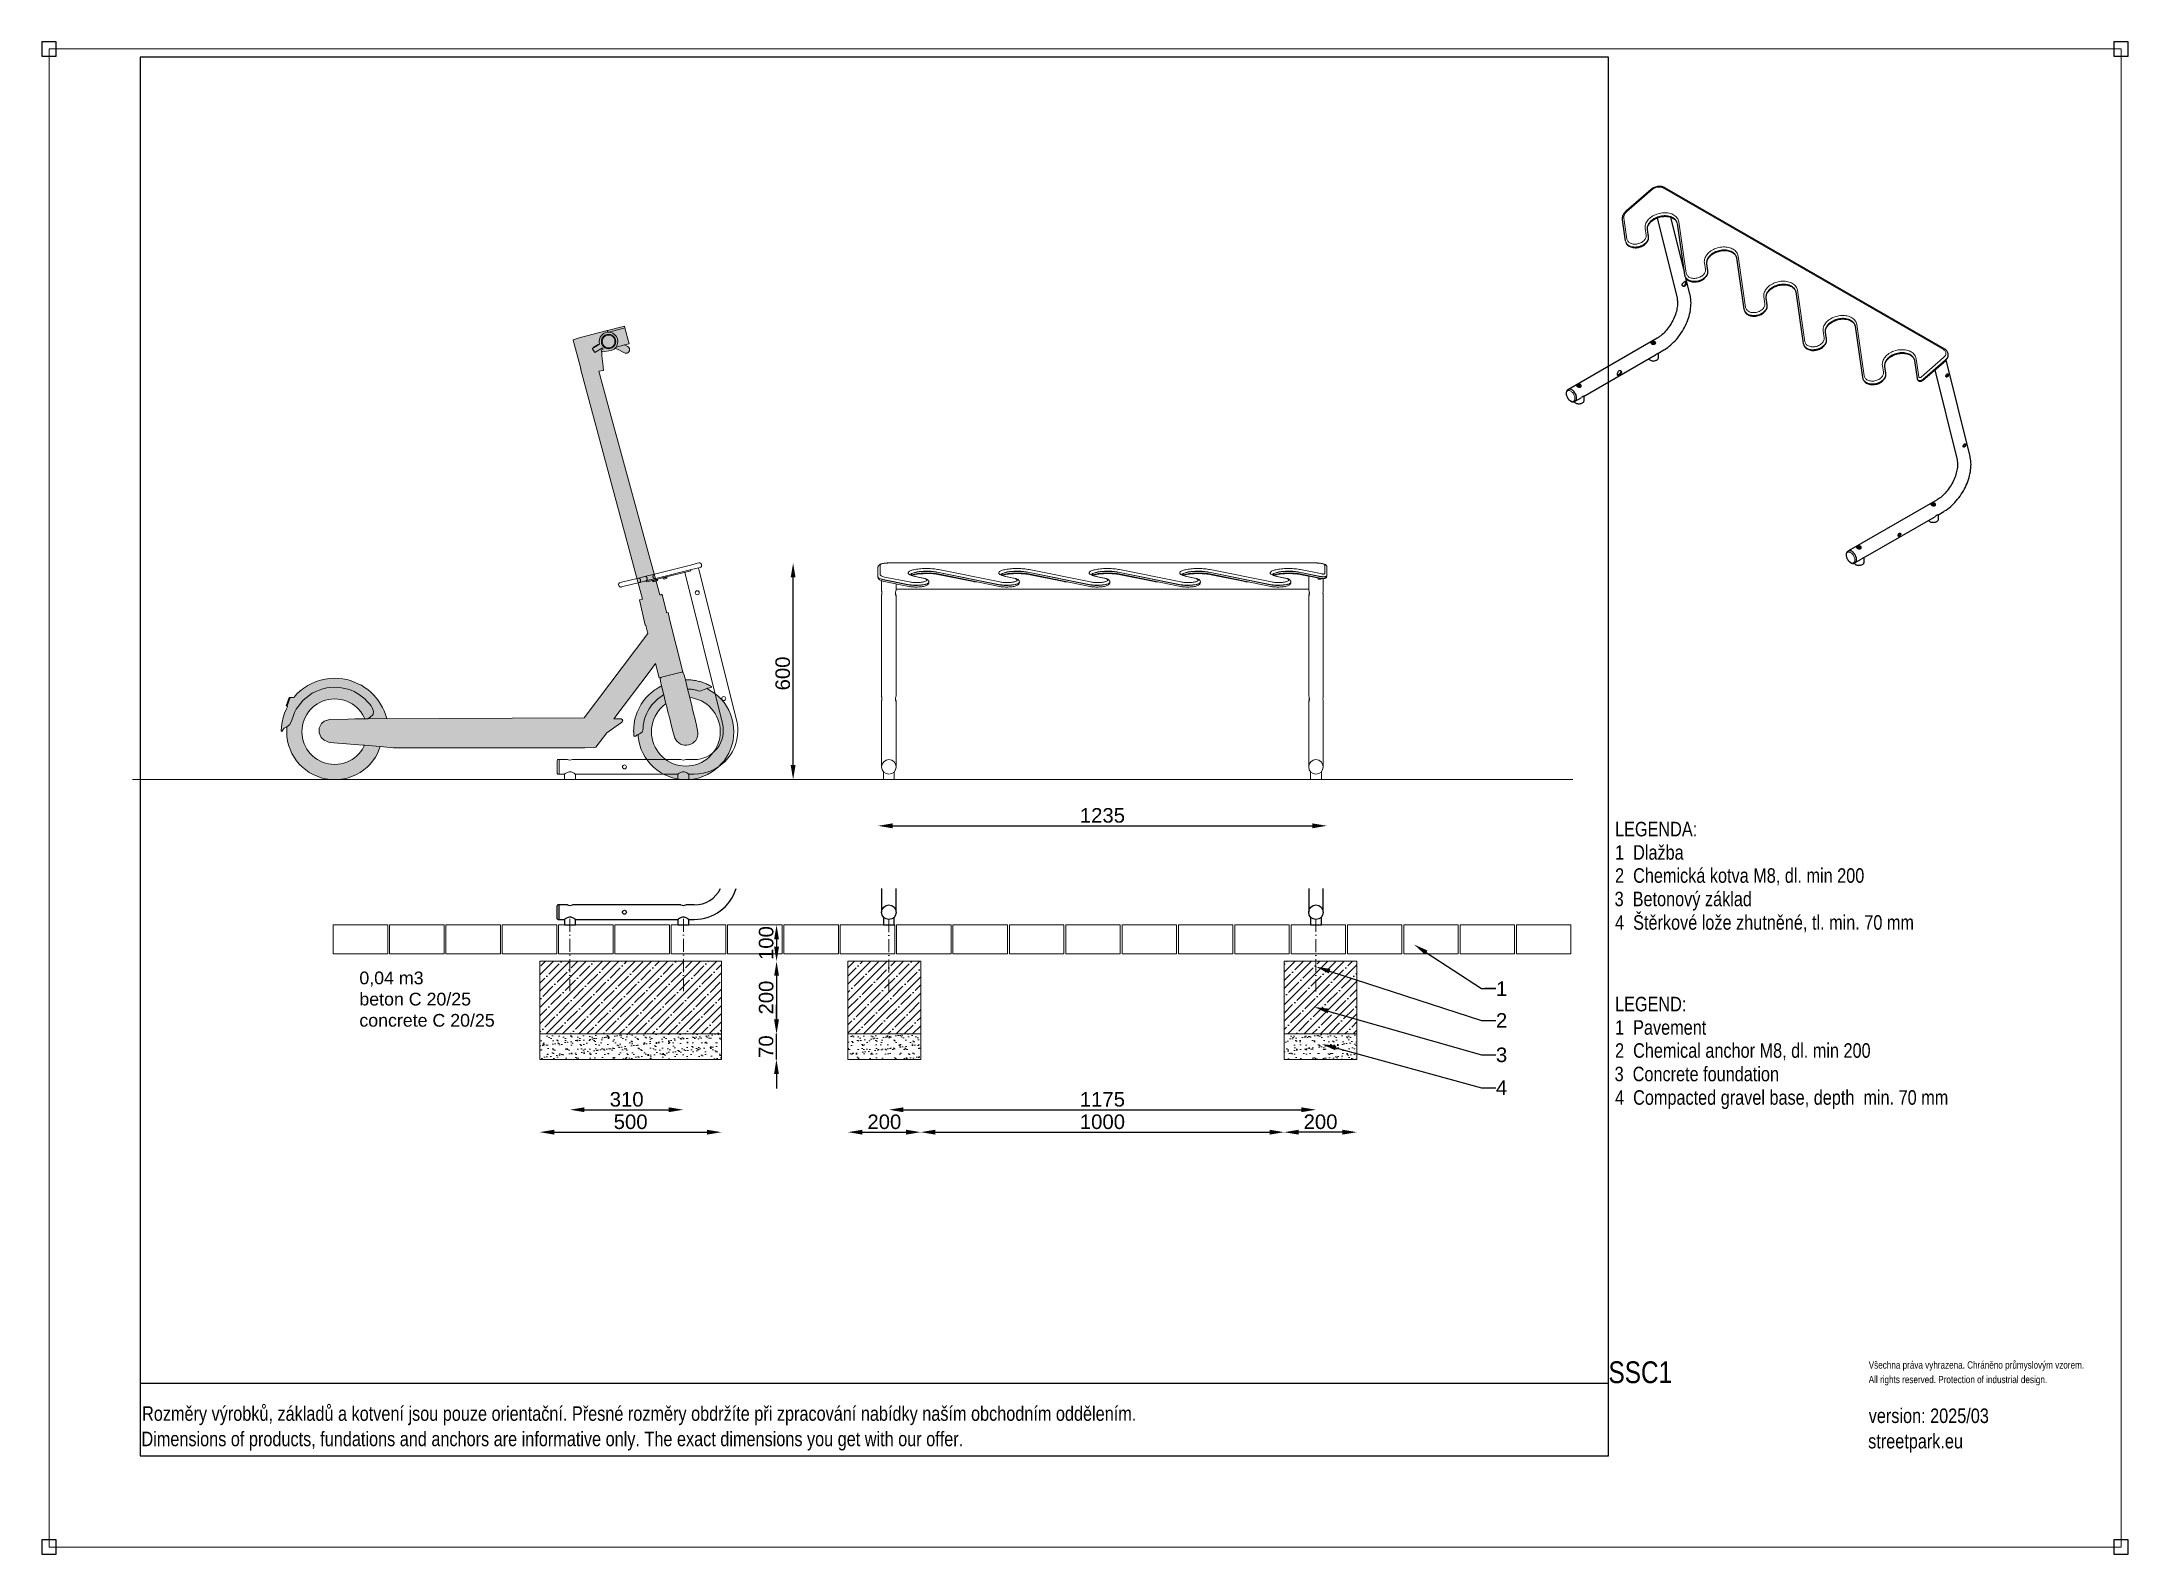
# Model space of a CAD drawing. Header units: millimetres. Extents: x -1411 to 5721, y -19797 to 4144.
# Drawn here: x -20 to 5721, y -20 to 4144 of the extents above; entities outside this region: 1.
import ezdxf
from ezdxf import colors
from ezdxf.entities.mleader import LeaderData, LeaderLine
from ezdxf.math import Vec2, Vec3

# ---------------------------------------------------------------- set-up
doc = ezdxf.new("R2010")
doc.units = ezdxf.units.MM
for name, pattern in [('ACAD_ISO10W100', [18.5, 12, -3, 0.5, -3]), ('INCONTINUOUS', [200000.001, 200000, -0.001]), ('PHANTOM', [12.7, 6.35, -1.27, 1.27, -1.27, 1.27, -1.27])]:
    doc.linetypes.add(name, pattern=pattern)
for name, color, linetype in [('KOTY', 3, 'INCONTINUOUS'), ('OBRYSOVA', 7, 'Continuous'), ('OSY', 1, 'ACAD_ISO10W100'), ('POSTAVY ATD', 8, 'Continuous'), ('SRAFY', 30, 'Continuous')]:
    doc.layers.add(name, color=color, linetype=linetype)
doc.layers.add('Nekreslit', color=6, linetype='Continuous', plot=False)
doc.styles.add('SEACAD_Arial', font='arial.ttf', dxfattribs={"width": 0.8})
doc.styles.get("Standard").update_dxf_attribs({"font": 'arial.ttf'})
doc.dimstyles.new('PROFI_CSN', dxfattribs={"dimscale": 0, "dimtxt": 3.5, "dimasz": 3, "dimexe": 1, "dimexo": 0, "dimgap": 1.5, "dimtad": 1, "dimlfac": -1, "dimdsep": 46, "dimtxsty": 'Standard', "dimcen": 0, "dimdle": 1, "dimclrd": 256, "dimclre": 256, "dimclrt": 256, "dimadec": 0, "dimazin": 0, "dimtfac": 0.6, "dimtmove": 0, "dimatfit": 1, "dimfxl": 1, "dimtolj": 1, "dimarcsym": 0})

msp = doc.modelspace()

# ---------------------------------------------------------------- texts
at = {"style": 'SEACAD_Arial', "width": 0.8}
for s, height, p in [('LEGENDA:', 40, (4308.6, 1956.2)), ('1  Dlažba', 40, (4308.6, 1891.9)), ('2  Chemická kotva M8, dl. min 200', 40, (4308.6, 1828.4)), ('3  Betonový základ', 40, (4307.4, 1763.9)), ('4  Štěrkové lože zhutněné, tl. min. 70 mm', 40, (4308.6, 1699.2)), ('LEGEND:', 40, (4308.6, 1474.5)), ('1  Pavement', 40, (4308.6, 1410.2)), ('2  Chemical anchor M8, dl. min 200', 40, (4308.6, 1346.7)), ('3  Concrete foundation', 40, (4307.4, 1282.1)), ('4  Compacted gravel base, depth  min. 70 mm', 40, (4308.6, 1217.4)), ('SSC1', 60, (4290.5, 451.1)), ('Všechna práva vyhrazena. Chráněno průmyslovým vzorem.', 20, (5006.5, 491.1)), ('All rights reserved. Protection of industrial design.', 20, (5006.5, 451.1)), ('Rozměry výrobků, základů a kotvení jsou pouze orientační. Přesné rozměry obdržíte při zpracování nabídky naším obchodním oddělením.', 39.9982, (256.1, 347.4)), ('version: 2025/03', 40, (5006.5, 341.3)), ('Dimensions of products, fundations and anchors are informative only. The exact dimensions you get with our offer.', 39.9982, (254.4, 277.6)), ('streetpark.eu', 40, (5004.9, 271.4))]:
    msp.add_text(s, height=height, dxfattribs=at).set_placement(p)
at = {"insert": (853.9, 1584), "char_height": 35, "width": 488.785, "attachment_point": 1}
msp.add_mtext('0,04 m3\\Pbeton C 20/25\\Pconcrete C 20/25', dxfattribs=at)

# ---------------------------------------------------------------- blocks, each defined once
blk = doc.blocks.new('*D1')
at = {"layer": 'DEFPOINTS', "color": 0, "transparency": 16777216}
for p in [(1850.2, 1412.4), (2001.4, 1412.4), (1850.2, 1342.4)]:
    blk.add_point(p, dxfattribs=at)
at = {"layer": 'KOTY', "color": 7, "lineweight": -2, "transparency": 16777216}
for p, q in [((2001.4, 1452.4), (2001.4, 1492.4)), ((2001.4, 1342.4), (2001.4, 1412.4)), ((2001.4, 1302.4), (2001.4, 1262.4))]:
    blk.add_line(p, q, dxfattribs=at)
at = {"layer": 'KOTY', "color": 7, "transparency": 16777216}
for points in [[(1994.8, 1452.4), (2008.1, 1452.4), (2001.4, 1412.4)], [(1994.8, 1302.4), (2008.1, 1302.4), (2001.4, 1342.4)]]:
    blk.add_solid(points, dxfattribs=at)
at = {"layer": 'KOTY', "color": 7, "lineweight": 13, "transparency": 16777216, "insert": (1973, 1377.4), "char_height": 40, "attachment_point": 5, "rotation": 90}
blk.add_mtext('\\A1;70', dxfattribs=at)
blk = doc.blocks.new('*D6')
at = {"layer": 'DEFPOINTS', "color": 0, "transparency": 16777216}
for p in [(1789.8, 2708.8), (2047.2, 2708.8), (1760.2, 2112.4)]:
    blk.add_point(p, dxfattribs=at)
at = {"layer": 'KOTY', "color": 7, "lineweight": -2, "transparency": 16777216}
blk.add_line((2047.2, 2152.4), (2047.2, 2668.8), dxfattribs=at)
at = {"layer": 'KOTY', "color": 7, "transparency": 16777216}
for points in [[(2040.5, 2668.8), (2053.9, 2668.8), (2047.2, 2708.8)], [(2040.5, 2152.4), (2053.9, 2152.4), (2047.2, 2112.4)]]:
    blk.add_solid(points, dxfattribs=at)
at = {"layer": 'KOTY', "color": 7, "lineweight": 15, "transparency": 16777216, "insert": (2018.8, 2404.6), "char_height": 40, "attachment_point": 5, "rotation": 90}
blk.add_mtext('\\A1;600', dxfattribs=at)
blk = doc.blocks.new('*D7')
at = {"layer": 'DEFPOINTS', "color": 0, "transparency": 16777216}
for p in [(1850.2, 1612.4), (1850.2, 1412.4), (2001.7, 1412.4)]:
    blk.add_point(p, dxfattribs=at)
at = {"layer": 'KOTY', "color": 7, "lineweight": -2, "transparency": 16777216}
blk.add_line((2001.7, 1572.4), (2001.7, 1452.4), dxfattribs=at)
at = {"layer": 'KOTY', "color": 7, "transparency": 16777216}
for points in [[(1995, 1572.4), (2008.3, 1572.4), (2001.7, 1612.4)], [(1995, 1452.4), (2008.3, 1452.4), (2001.7, 1412.4)]]:
    blk.add_solid(points, dxfattribs=at)
at = {"layer": 'KOTY', "color": 7, "lineweight": 15, "transparency": 16777216, "insert": (1973.2, 1512.4), "char_height": 40, "attachment_point": 5, "rotation": 90}
blk.add_mtext('\\A1;200', dxfattribs=at)
blk = doc.blocks.new('*D8')
at = {"layer": 'DEFPOINTS', "color": 0, "transparency": 16777216}
for p in [(1350.2, 1412.4), (1850.2, 1412.4), (1850.2, 1141.9)]:
    blk.add_point(p, dxfattribs=at)
at = {"layer": 'KOTY', "color": 7, "lineweight": -2, "transparency": 16777216}
blk.add_line((1390.2, 1141.9), (1810.2, 1141.9), dxfattribs=at)
at = {"layer": 'KOTY', "color": 7, "transparency": 16777216}
for points in [[(1390.2, 1148.6), (1390.2, 1135.2), (1350.2, 1141.9)], [(1810.2, 1148.6), (1810.2, 1135.2), (1850.2, 1141.9)]]:
    blk.add_solid(points, dxfattribs=at)
at = {"layer": 'KOTY', "color": 7, "lineweight": 15, "transparency": 16777216, "insert": (1600.2, 1170.3), "char_height": 40, "attachment_point": 5}
blk.add_mtext('\\A1;500', dxfattribs=at)
blk = doc.blocks.new('*D9')
at = {"layer": 'DEFPOINTS', "color": 0, "transparency": 16777216}
for p in [(1433.2, 1529.6), (1745.2, 1529.6), (1745.2, 1203.7)]:
    blk.add_point(p, dxfattribs=at)
at = {"layer": 'KOTY', "color": 7, "lineweight": -2, "transparency": 16777216}
blk.add_line((1473.2, 1203.7), (1705.2, 1203.7), dxfattribs=at)
at = {"layer": 'KOTY', "color": 7, "transparency": 16777216}
for points in [[(1473.2, 1210.3), (1473.2, 1197), (1433.2, 1203.7)], [(1705.2, 1210.3), (1705.2, 1197), (1745.2, 1203.7)]]:
    blk.add_solid(points, dxfattribs=at)
at = {"layer": 'KOTY', "color": 7, "lineweight": 15, "transparency": 16777216, "insert": (1589.2, 1232.1), "char_height": 40, "attachment_point": 5}
blk.add_mtext('\\A1;310', dxfattribs=at)
blk = doc.blocks.new('*D10')
at = {"layer": 'DEFPOINTS', "color": 0, "transparency": 16777216}
for p in [(2398.2, 1412.4), (3398.2, 1412.4), (3398.2, 1141.9)]:
    blk.add_point(p, dxfattribs=at)
at = {"layer": 'KOTY', "color": 7, "lineweight": -2, "transparency": 16777216}
blk.add_line((2438.2, 1141.9), (3358.2, 1141.9), dxfattribs=at)
at = {"layer": 'KOTY', "color": 7, "transparency": 16777216}
for points in [[(2438.2, 1148.6), (2438.2, 1135.2), (2398.2, 1141.9)], [(3358.2, 1148.6), (3358.2, 1135.2), (3398.2, 1141.9)]]:
    blk.add_solid(points, dxfattribs=at)
at = {"layer": 'KOTY', "color": 7, "lineweight": 15, "transparency": 16777216, "insert": (2898.2, 1170.3), "char_height": 40, "attachment_point": 5}
blk.add_mtext('\\A1;1000', dxfattribs=at)
blk = doc.blocks.new('*D11')
at = {"layer": 'DEFPOINTS', "color": 0, "transparency": 16777216}
for p in [(2310.7, 1612.4), (3485.7, 1612.4), (3485.7, 1203.7)]:
    blk.add_point(p, dxfattribs=at)
at = {"layer": 'KOTY', "color": 7, "lineweight": -2, "transparency": 16777216}
blk.add_line((2350.7, 1203.7), (3445.7, 1203.7), dxfattribs=at)
at = {"layer": 'KOTY', "color": 7, "transparency": 16777216}
for points in [[(2350.7, 1210.3), (2350.7, 1197), (2310.7, 1203.7)], [(3445.7, 1210.3), (3445.7, 1197), (3485.7, 1203.7)]]:
    blk.add_solid(points, dxfattribs=at)
at = {"layer": 'KOTY', "color": 7, "lineweight": 15, "transparency": 16777216, "insert": (2898.2, 1232.1), "char_height": 40, "attachment_point": 5}
blk.add_mtext('\\A1;1175', dxfattribs=at)
blk = doc.blocks.new('*D12')
at = {"layer": 'DEFPOINTS', "color": 0, "transparency": 16777216}
for p in [(2280.7, 2683.8), (3515.7, 2685.2), (3515.7, 1985.2)]:
    blk.add_point(p, dxfattribs=at)
at = {"layer": 'KOTY', "color": 7, "lineweight": -2, "transparency": 16777216}
blk.add_line((2320.7, 1985.2), (3475.7, 1985.2), dxfattribs=at)
at = {"layer": 'KOTY', "color": 7, "transparency": 16777216}
for points in [[(2320.7, 1991.9), (2320.7, 1978.5), (2280.7, 1985.2)], [(3475.7, 1991.9), (3475.7, 1978.5), (3515.7, 1985.2)]]:
    blk.add_solid(points, dxfattribs=at)
at = {"layer": 'KOTY', "color": 7, "lineweight": 15, "transparency": 16777216, "insert": (2898.2, 2013.7), "char_height": 40, "attachment_point": 5}
blk.add_mtext('\\A1;1235', dxfattribs=at)
blk = doc.blocks.new('*D13')
at = {"layer": 'DEFPOINTS', "color": 0, "transparency": 16777216}
for p in [(2198.1, 1412.4), (2398.2, 1412.4), (2398.2, 1141.9)]:
    blk.add_point(p, dxfattribs=at)
at = {"layer": 'KOTY', "color": 7, "lineweight": -2, "transparency": 16777216}
blk.add_line((2238.1, 1141.9), (2358.2, 1141.9), dxfattribs=at)
at = {"layer": 'KOTY', "color": 7, "transparency": 16777216}
for points in [[(2238.1, 1148.6), (2238.1, 1135.2), (2198.1, 1141.9)], [(2358.2, 1148.6), (2358.2, 1135.2), (2398.2, 1141.9)]]:
    blk.add_solid(points, dxfattribs=at)
at = {"layer": 'KOTY', "color": 7, "lineweight": 15, "transparency": 16777216, "insert": (2298.2, 1170.3), "char_height": 40, "attachment_point": 5}
blk.add_mtext('\\A1;200', dxfattribs=at)
blk = doc.blocks.new('*D14')
at = {"layer": 'DEFPOINTS', "color": 0, "transparency": 16777216}
for p in [(3398.2, 1412.4), (3598.3, 1412.3), (3398.2, 1141.9)]:
    blk.add_point(p, dxfattribs=at)
at = {"layer": 'KOTY', "color": 7, "lineweight": -2, "transparency": 16777216}
blk.add_line((3558.3, 1141.9), (3438.2, 1141.9), dxfattribs=at)
at = {"layer": 'KOTY', "color": 7, "transparency": 16777216}
for points in [[(3438.2, 1148.6), (3438.2, 1135.2), (3398.2, 1141.9)], [(3558.3, 1148.6), (3558.3, 1135.2), (3598.3, 1141.9)]]:
    blk.add_solid(points, dxfattribs=at)
at = {"layer": 'KOTY', "color": 7, "lineweight": 15, "transparency": 16777216, "insert": (3498.3, 1170.3), "char_height": 40, "attachment_point": 5}
blk.add_mtext('\\A1;200', dxfattribs=at)
blk = doc.blocks.new('*D15')
at = {"layer": 'DEFPOINTS', "color": 0, "transparency": 16777216}
for p in [(1732.5, 1712.4), (1850.2, 1612.4), (2001.7, 1612.4)]:
    blk.add_point(p, dxfattribs=at)
at = {"layer": 'KOTY', "color": 7, "lineweight": -2, "transparency": 16777216}
blk.add_line((2001.7, 1672.4), (2001.7, 1652.4), dxfattribs=at)
at = {"layer": 'KOTY', "color": 7, "transparency": 16777216}
for points in [[(1995, 1672.4), (2008.3, 1672.4), (2001.7, 1712.4)], [(1995, 1652.4), (2008.3, 1652.4), (2001.7, 1612.4)]]:
    blk.add_solid(points, dxfattribs=at)
at = {"layer": 'KOTY', "color": 7, "lineweight": 15, "transparency": 16777216, "insert": (1973.2, 1662.4), "char_height": 40, "attachment_point": 5, "rotation": 90}
blk.add_mtext('\\A1;100', dxfattribs=at)
blk = doc.blocks.new('scooter')
at = {"lineweight": 15}
h = blk.add_hatch(color=9, dxfattribs=at)
h.dxf.hatch_style = 1
h.paths.add_polyline_path([(-6179.3, 1636.1), (-6185.1, 1641.9), (-6190.3, 1648.2), (-6194.9, 1654.9), (-6199, 1662), (-6202.3, 1669.5), (-6205, 1677.3), (-6207, 1685.5), (-6208.2, 1693.9), (-6208.6, 1702.6), (-6208.2, 1711.3), (-6207, 1719.7), (-6205, 1727.9), (-6202.3, 1735.7), (-6199, 1743.2), (-6194.9, 1750.3), (-6190.3, 1757), (-6185.1, 1763.3), (-6179.3, 1769.1), (-6173, 1774.3), (-6166.3, 1778.9), (-6159.2, 1783), (-6151.7, 1786.3), (-6143.9, 1789), (-6135.7, 1791), (-6127.3, 1792.2), (-6118.6, 1792.6), (-6109.9, 1792.2), (-6101.5, 1791), (-6093.3, 1789), (-6085.5, 1786.3), (-6078, 1783), (-6070.9, 1778.9), (-6064.1, 1774.3), (-6057.9, 1769.1), (-6052.1, 1763.3), (-6046.9, 1757), (-6042.3, 1750.3), (-6038.2, 1743.2), (-6035.9, 1738.2), (-6027.3, 1738.3), (-6021.1, 1742.5), (-6013.1, 1750), (-6011.6, 1758.2), (-6014.3, 1766), (-6018.6, 1773.4), (-6023.9, 1780.4), (-6029.8, 1787), (-6036.1, 1793.2), (-6042.9, 1798.9), (-6050, 1804.2), (-6057.6, 1808.9), (-6065.4, 1813), (-6073.6, 1816.6), (-6082.1, 1819.6), (-6090.9, 1821.9), (-6099.9, 1823.7), (-6109.1, 1824.7), (-6118.8, 1825), (-6129.5, 1824.4), (-6140.4, 1823), (-6151, 1820.6), (-6161.1, 1817.3), (-6170.9, 1813.2), (-6180.2, 1808.3), (-6189, 1802.6), (-6197.3, 1796.2), (-6205, 1789.1), (-6212.1, 1781.4), (-6218.5, 1773.1), (-6224.2, 1764.3), (-6229.1, 1755), (-6233.3, 1744.6), (-6237, 1732.7), (-6242, 1722.1), (-6249.9, 1716.1), (-6250, 1715.3), (-6250.6, 1702.6), (-6250, 1689.9), (-6248.2, 1677.6), (-6245.3, 1665.6), (-6241.3, 1654.1), (-6236.4, 1643), (-6230.5, 1632.6), (-6223.6, 1622.8), (-6216, 1613.6), (-6207.6, 1605.2), (-6198.4, 1597.5), (-6188.6, 1590.7), (-6178.2, 1584.8), (-6167.1, 1579.9), (-6155.6, 1575.9), (-6143.6, 1573), (-6131.3, 1571.2), (-6118.6, 1570.6), (-6105.9, 1571.2), (-6093.5, 1573), (-6081.6, 1575.9), (-6070, 1579.9), (-6059, 1584.8), (-6048.6, 1590.7), (-6038.7, 1597.5), (-6029.6, 1605.2), (-6021.2, 1613.6), (-6013.5, 1622.8), (-6006.7, 1632.6), (-6000.8, 1643), (-5995.8, 1654.1), (-5993.3, 1661.4), (-6036.8, 1665.1), (-6038.2, 1662), (-6042.3, 1654.9), (-6046.9, 1648.2), (-6052.1, 1641.9), (-6057.9, 1636.1), (-6064.1, 1630.9), (-6070.9, 1626.3), (-6078, 1622.2), (-6085.5, 1618.9), (-6093.3, 1616.2), (-6101.5, 1614.2), (-6109.9, 1613), (-6118.6, 1612.6), (-6127.3, 1613), (-6135.7, 1614.2), (-6143.9, 1616.2), (-6151.7, 1618.9), (-6159.2, 1622.2), (-6166.3, 1626.3), (-6173, 1630.9)])
h.paths.add_polyline_path([(-5161.5, 1608.3), (-5170.3, 1609.6), (-5178.9, 1611.7), (-5187.2, 1614.5), (-5195.1, 1618.1), (-5202.6, 1622.3), (-5209.6, 1627.2), (-5216.2, 1632.7), (-5222.3, 1638.8), (-5227.7, 1645.3), (-5232.6, 1652.4), (-5236.9, 1659.9), (-5240.4, 1667.8), (-5243.3, 1676), (-5245.3, 1684.6), (-5246.6, 1693.5), (-5247, 1702.6), (-5246.6, 1711.7), (-5245.3, 1720.6), (-5243.3, 1729.2), (-5240.4, 1737.4), (-5236.9, 1745.3), (-5232.6, 1752.8), (-5227.7, 1759.9), (-5222.3, 1766.5), (-5217.5, 1771.2), (-5216.2, 1772.5), (-5209.6, 1778), (-5207.2, 1779.7), (-5213.2, 1804), (-5215.5, 1802.7), (-5221.2, 1799), (-5226, 1795.5), (-5229.6, 1792.6), (-5231.9, 1790.7), (-5236.9, 1786.1), (-5241.5, 1781.3), (-5245.9, 1776.2), (-5250, 1770.8), (-5253.7, 1765.2), (-5257.1, 1759.5), (-5260.1, 1753.5), (-5262.8, 1747.3), (-5265.1, 1741), (-5267, 1734.4), (-5268.5, 1727.8), (-5269.6, 1720.1), (-5270.2, 1710.4), (-5272.7, 1701.6), (-5279.7, 1696.7), (-5284, 1695.1), (-5283.7, 1689.8), (-5281.9, 1677.5), (-5279, 1665.5), (-5275.1, 1654), (-5270.1, 1643), (-5264.2, 1632.5), (-5257.4, 1622.7), (-5249.7, 1613.6), (-5241.3, 1605.1), (-5232.1, 1597.5), (-5222.3, 1590.7), (-5211.9, 1584.8), (-5200.8, 1579.8), (-5189.3, 1575.9), (-5177.3, 1573), (-5164.9, 1571.2), (-5152.3, 1570.6), (-5139.6, 1571.2), (-5127.2, 1573), (-5115.3, 1575.9), (-5103.7, 1579.9), (-5092.7, 1584.9), (-5082.3, 1590.8), (-5072.4, 1597.6), (-5063.3, 1605.2), (-5054.9, 1613.7), (-5047.2, 1622.8), (-5040.4, 1632.6), (-5034.5, 1643.1), (-5029.6, 1654.1), (-5025.6, 1665.7), (-5022.7, 1677.6), (-5021, 1690), (-5020.4, 1702.7), (-5021, 1715.4), (-5022.8, 1727.7), (-5025.7, 1739.7), (-5029.6, 1751.2), (-5034.6, 1762.2), (-5040.5, 1772.7), (-5047.3, 1782.5), (-5055, 1791.7), (-5063.4, 1800.1), (-5072.6, 1807.7), (-5082.4, 1814.5), (-5092.8, 1820.4), (-5095.1, 1821.4), (-5102, 1818.8), (-5111.3, 1815), (-5116, 1814.3), (-5118.5, 1815.1), (-5121, 1815.9), (-5123.5, 1816.6), (-5126.1, 1817.2), (-5128.6, 1817.8), (-5131.2, 1818.3), (-5133.8, 1818.8), (-5136.5, 1819.2), (-5139.1, 1819.5), (-5141.8, 1819.8), (-5144.5, 1820.1), (-5147.2, 1820.2), (-5147.7, 1820.2), (-5141.9, 1796.7), (-5134.4, 1795.6), (-5125.8, 1793.5), (-5117.5, 1790.7), (-5109.6, 1787.1), (-5102.1, 1782.9), (-5095.1, 1778), (-5088.5, 1772.5), (-5082.4, 1766.5), (-5077, 1759.9), (-5072.1, 1752.8), (-5067.8, 1745.3), (-5064.3, 1737.4), (-5061.4, 1729.2), (-5059.4, 1720.6), (-5058.1, 1711.7), (-5057.7, 1702.6), (-5058.1, 1693.5), (-5059.4, 1684.6), (-5061.4, 1676), (-5064.3, 1667.8), (-5067.8, 1659.9), (-5072.1, 1652.4), (-5077, 1645.3), (-5082.4, 1638.8), (-5088.5, 1632.7), (-5095.1, 1627.2), (-5102.1, 1622.3), (-5109.6, 1618.1), (-5117.5, 1614.5), (-5125.8, 1611.7), (-5134.4, 1609.6), (-5143.2, 1608.3), (-5152.4, 1607.9)])
h.paths.add_polyline_path([(-5250, 1770.8), (-5245.9, 1776.2), (-5241.5, 1781.3), (-5236.9, 1786.1), (-5231.9, 1790.7), (-5229.6, 1792.6), (-5226, 1795.5), (-5221.2, 1799), (-5215.5, 1802.7), (-5213.2, 1804), (-5219.3, 1828.9), (-5221.5, 1827.8), (-5228.8, 1823.7), (-5234.5, 1820), (-5238.2, 1817.4), (-5242.4, 1814.3), (-5248.8, 1809.1), (-5254.8, 1803.5), (-5260.5, 1797.6), (-5265.8, 1791.4), (-5270.8, 1784.9), (-5275.3, 1778.1), (-5279.4, 1771.1), (-5283.2, 1763.8), (-5286.4, 1756.2), (-5289.2, 1748.5), (-5291.6, 1740.5), (-5293.4, 1732.3), (-5294.8, 1724), (-5295.6, 1715.5), (-5296, 1708.8), (-5296.1, 1706.2), (-5296.1, 1705.6), (-5296.1, 1704.9), (-5296.1, 1704.3), (-5296.1, 1703.6), (-5296.1, 1702.9), (-5296, 1702.2), (-5296, 1701.6), (-5296, 1700.9), (-5296, 1700.2), (-5295.9, 1699.6), (-5295.9, 1698.9), (-5295.8, 1698.2), (-5295.8, 1697.6), (-5295.7, 1696.9), (-5295.7, 1696.2), (-5295.6, 1695.6), (-5295.6, 1694.9), (-5295.5, 1694.3), (-5295.5, 1693.6), (-5295.4, 1692.9), (-5295.3, 1692.3), (-5295.2, 1691.6), (-5295.2, 1691), (-5295.1, 1690.3), (-5295, 1689.6), (-5292.8, 1689.9), (-5292.4, 1689.9), (-5291.4, 1690.6), (-5290.4, 1690.1), (-5286.5, 1694.1), (-5284, 1695.1), (-5279.7, 1696.7), (-5272.7, 1701.6), (-5270.2, 1710.4), (-5269.6, 1720.1), (-5268.5, 1727.8), (-5267, 1734.4), (-5265.1, 1741), (-5262.8, 1747.3), (-5260.1, 1753.5), (-5257.1, 1759.5), (-5253.7, 1765.2)])
h.paths.add_polyline_path([(-5081.5, 1826.7), (-5084.2, 1828.3), (-5087, 1829.8), (-5089.8, 1831.2), (-5092.6, 1832.6), (-5095.4, 1833.9), (-5098.3, 1835.2), (-5101.2, 1836.4), (-5104.2, 1837.5), (-5107.2, 1838.5), (-5110.2, 1839.5), (-5113.3, 1840.4), (-5116.3, 1841.2), (-5119.5, 1842), (-5122.6, 1842.7), (-5125.8, 1843.3), (-5129, 1843.9), (-5132.2, 1844.3), (-5135.5, 1844.7), (-5138.7, 1845.1), (-5142, 1845.3), (-5145.3, 1845.5), (-5148.7, 1845.6), (-5152, 1845.6), (-5153.9, 1845.5), (-5147.7, 1820.2), (-5147.2, 1820.2), (-5144.5, 1820.1), (-5141.8, 1819.8), (-5139.1, 1819.5), (-5136.5, 1819.2), (-5133.8, 1818.8), (-5131.2, 1818.3), (-5128.6, 1817.8), (-5126.1, 1817.2), (-5123.5, 1816.6), (-5121, 1815.9), (-5118.5, 1815.1), (-5116, 1814.3), (-5111.3, 1815), (-5102, 1818.8), (-5095.1, 1821.4), (-5092.7, 1822.4), (-5086.5, 1823.4), (-5084.2, 1823.9), (-5082.9, 1824.5), (-5082.6, 1824.9)])
h.paths.add_polyline_path([(-5147.7, 1820.2), (-5153.9, 1845.5), (-5157, 1858), (-5160.3, 1865.6), (-5164, 1866.9), (-5215.9, 1853.5), (-5221.4, 1852.1), (-5223.2, 1850.1), (-5222.5, 1841.8), (-5219.3, 1828.9), (-5213.2, 1804), (-5207.2, 1779.7), (-5206, 1774.9), (-5200.7, 1753.5), (-5200.2, 1751.6), (-5197.5, 1741.1), (-5196, 1735.2), (-5193.7, 1726.1), (-5193.4, 1724.9), (-5188.2, 1704.2), (-5182.6, 1684.9), (-5179.8, 1679.8), (-5176.2, 1675.3), (-5171.8, 1671.5), (-5166.9, 1668.5), (-5161.5, 1666.4), (-5155.8, 1665.3), (-5150, 1665.2), (-5144.3, 1666.1), (-5138.8, 1668), (-5133.7, 1670.8), (-5129.2, 1674.4), (-5125.4, 1678.8), (-5122.4, 1683.7), (-5120.3, 1689.1), (-5119.2, 1694.8), (-5119.1, 1700.6), (-5123.2, 1720.3), (-5123.3, 1720.6), (-5129.1, 1744.8), (-5129.4, 1745.8), (-5134.7, 1767.8), (-5135.4, 1770.7), (-5140.6, 1791.8), (-5141.9, 1796.7)])
h.paths.add_polyline_path([(-5320.2, 2814), (-5320.2, 2814), (-5323.4, 2813.1), (-5364.2, 2802.2), (-5359.2, 2801.7), (-5353, 2799.3), (-5347.5, 2795.4), (-5343.3, 2790.2), (-5340.5, 2784), (-5339.4, 2777.4), (-5340.1, 2770.7), (-5342.5, 2764.5), (-5344.6, 2761.5), (-5330.5, 2764.9), (-5321.2, 2767.1), (-5308.4, 2770.2)])
h.paths.add_polyline_path([(-5323.4, 2813.1), (-5320.2, 2814), (-5321.6, 2819.2), (-5368.5, 2806.6), (-5367.3, 2802.1), (-5365.9, 2802.4), (-5364.6, 2802.2), (-5364.2, 2802.2)])
h.paths.add_polyline_path([(-5353, 2799.3), (-5359.2, 2801.7), (-5364.2, 2802.2), (-5364.6, 2802.2), (-5365.9, 2802.4), (-5367.3, 2802.1), (-5367.8, 2802.1), (-5372.5, 2801.3), (-5378.7, 2798.5), (-5378.7, 2798.5), (-5383.9, 2794.3), (-5387.8, 2788.8), (-5390.2, 2782.6), (-5390.9, 2775.9), (-5389.8, 2769.3), (-5392.7, 2767.5), (-5406.9, 2759), (-5409.5, 2757.4), (-5409.5, 2757.4), (-5409.9, 2757.2), (-5403.3, 2746.2), (-5381.7, 2759.2), (-5380.1, 2756), (-5385.6, 2752.8), (-5383.4, 2749.5), (-5382.4, 2748), (-5357.8, 2752), (-5351.6, 2754.8), (-5350.1, 2756), (-5347.3, 2758.3), (-5346.4, 2759), (-5344.6, 2761.5), (-5342.5, 2764.5), (-5340.1, 2770.7), (-5339.4, 2777.4), (-5340.5, 2784), (-5343.3, 2790.2), (-5347.5, 2795.4)])
h.paths.add_polyline_path([(-5351.1, 2790.7), (-5347.9, 2786.6), (-5345.9, 2781.8), (-5345.3, 2776.6), (-5345.9, 2771.5), (-5347.9, 2766.7), (-5351.1, 2762.6), (-5355.2, 2759.4), (-5360, 2757.4), (-5365.2, 2756.7), (-5370.3, 2757.4), (-5375.1, 2759.4), (-5379.2, 2762.6), (-5382.4, 2766.7), (-5384.4, 2771.5), (-5385, 2776.6), (-5384.4, 2781.8), (-5382.4, 2786.6), (-5379.2, 2790.7), (-5375.1, 2793.9), (-5370.3, 2795.9), (-5365.2, 2796.5), (-5360, 2795.9), (-5355.2, 2793.9)], flags=0)
h.paths.add_polyline_path([(-5352.7, 2789.1), (-5349.9, 2785.5), (-5348.1, 2781.2), (-5347.5, 2776.6), (-5348.1, 2772.1), (-5349.9, 2767.8), (-5352.7, 2764.2), (-5356.3, 2761.4), (-5360.6, 2759.6), (-5365.2, 2759), (-5369.7, 2759.6), (-5374, 2761.4), (-5377.6, 2764.2), (-5380.4, 2767.8), (-5382.2, 2772.1), (-5382.8, 2776.6), (-5382.2, 2781.2), (-5380.4, 2785.5), (-5377.6, 2789.1), (-5374, 2791.9), (-5369.7, 2793.7), (-5365.2, 2794.3), (-5360.6, 2793.7), (-5356.3, 2791.9)], flags=0)
h.paths.add_polyline_path([(-5392.7, 2767.5), (-5393.3, 2768.4), (-5407.5, 2759.9), (-5406.9, 2759)], flags=17)
h.paths.add_polyline_path([(-5307.6, 2757.3), (-5308, 2758.5), (-5308.7, 2759.6), (-5309.4, 2760.6), (-5310.3, 2761.5), (-5311.3, 2762.2), (-5312.4, 2762.8), (-5318, 2765.6), (-5321.2, 2767.1), (-5330.5, 2764.9), (-5344.6, 2761.5), (-5346.4, 2759), (-5347.3, 2758.3), (-5344.9, 2757.1), (-5335.3, 2752.4), (-5326.7, 2748.2), (-5320.9, 2745.4), (-5319.7, 2744.9), (-5318.5, 2744.6), (-5317.3, 2744.4), (-5316, 2744.4), (-5314.8, 2744.6), (-5313.6, 2745), (-5312.4, 2745.5), (-5311.3, 2746.1), (-5310.3, 2746.9), (-5309.5, 2747.8), (-5308.7, 2748.8), (-5308.1, 2749.9), (-5307.6, 2751.1), (-5307.2, 2752.3), (-5307.1, 2753.6), (-5307.1, 2754.8), (-5307.2, 2756.1)])
h.paths.add_polyline_path([(-5348.1, 2772.1), (-5347.5, 2776.6), (-5348.1, 2781.2), (-5349.9, 2785.5), (-5352.7, 2789.1), (-5356.3, 2791.9), (-5360.6, 2793.7), (-5365.2, 2794.3), (-5369.7, 2793.7), (-5374, 2791.9), (-5377.6, 2789.1), (-5380.4, 2785.5), (-5382.2, 2781.2), (-5382.8, 2776.6), (-5382.2, 2772.1), (-5380.4, 2767.8), (-5377.6, 2764.2), (-5374, 2761.4), (-5369.7, 2759.6), (-5365.2, 2759), (-5360.6, 2759.6), (-5356.3, 2761.4), (-5352.7, 2764.2), (-5349.9, 2767.8)], flags=0)
h.paths.add_polyline_path([(-5355.2, 2759.4), (-5351.1, 2762.6), (-5347.9, 2766.7), (-5345.9, 2771.5), (-5345.3, 2776.6), (-5345.9, 2781.8), (-5347.9, 2786.6), (-5351.1, 2790.7), (-5355.2, 2793.9), (-5360, 2795.9), (-5365.2, 2796.5), (-5370.3, 2795.9), (-5375.1, 2793.9), (-5379.2, 2790.7), (-5382.4, 2786.6), (-5384.4, 2781.8), (-5385, 2776.6), (-5384.4, 2771.5), (-5382.4, 2766.7), (-5379.2, 2762.6), (-5375.1, 2759.4), (-5370.3, 2757.4), (-5365.2, 2756.7), (-5360, 2757.4)], flags=16)
h = blk.add_hatch(color=9, dxfattribs=at)
h.dxf.hatch_style = 1
h.paths.add_polyline_path([(-5347.5, 2776.6), (-5348.1, 2781.2), (-5349.9, 2785.5), (-5352.7, 2789.1), (-5356.3, 2791.9), (-5360.6, 2793.7), (-5365.2, 2794.3), (-5369.7, 2793.7), (-5374, 2791.9), (-5377.6, 2789.1), (-5380.4, 2785.5), (-5382.2, 2781.2), (-5382.8, 2776.6), (-5382.2, 2772.1), (-5380.4, 2767.8), (-5377.6, 2764.2), (-5374, 2761.4), (-5369.7, 2759.6), (-5365.2, 2759), (-5360.6, 2759.6), (-5356.3, 2761.4), (-5352.7, 2764.2), (-5349.9, 2767.8), (-5348.1, 2772.1)], flags=17)
h.paths.add_polyline_path([(-5366.8, 2603.2), (-5391.9, 2695.3), (-5379.5, 2696.5), (-5380.3, 2707.2), (-5380.3, 2707.3), (-5383.3, 2737.5), (-5383.6, 2742.4), (-5383.7, 2743.4), (-5383.8, 2745.1), (-5383.9, 2746.1), (-5384.1, 2748.2), (-5385.1, 2748.1), (-5383.4, 2749.5), (-5385.6, 2752.8), (-5380.1, 2756), (-5381.7, 2759.2), (-5403.3, 2746.2), (-5403.3, 2746.3), (-5409.9, 2757.2), (-5406.9, 2759), (-5407.5, 2759.9), (-5393.3, 2768.4), (-5389.8, 2769.3), (-5390.9, 2775.9), (-5390.2, 2782.6), (-5387.8, 2788.8), (-5383.9, 2794.3), (-5378.7, 2798.5), (-5372.5, 2801.3), (-5367.8, 2802.1), (-5369, 2806.5), (-5445.7, 2786.3), (-5462.9, 2781.7), (-5461.5, 2776.5), (-5441.5, 2702.2), (-5272, 2067.1), (-5279.6, 2065.2), (-5264, 1995.7), (-5262.5, 1996.1), (-5262.2, 1994.7), (-5257.5, 1972.9), (-5432.3, 1740.7), (-6027.3, 1738.3), (-6035.9, 1738.2), (-6039.2, 1738.1), (-6063.1, 1737.7), (-6081.5, 1737.4), (-6132.8, 1736.6), (-6147.3, 1731.4), (-6155.2, 1724.7), (-6161.2, 1712.4), (-6161.2, 1699.6), (-6161.2, 1699.3), (-6155.6, 1686.7), (-6147.5, 1679.2), (-6133.3, 1673.3), (-6063.2, 1667.3), (-6040, 1665.4), (-6036.8, 1665.1), (-5993.3, 1661.4), (-5956.8, 1658.4), (-5430.7, 1658.4), (-5402.8, 1658.7), (-5399.9, 1660.1), (-5370.1, 1699.5), (-5332.3, 1726.5), (-5330.8, 1727.3), (-5329.5, 1728.2), (-5328.4, 1729.2), (-5327.5, 1730.3), (-5326.8, 1731.4), (-5326.4, 1732.5), (-5326.3, 1733.7), (-5326.5, 1734.7), (-5327.1, 1735.6), (-5328, 1736.4), (-5329.2, 1737.1), (-5330.7, 1737.6), (-5332.4, 1737.9), (-5334.2, 1738), (-5350.7, 1738), (-5251.1, 1870.4), (-5236.1, 1890.3), (-5225.8, 1850.9), (-5221.4, 1852.1), (-5215.9, 1853.5), (-5164.1, 1866.9), (-5161.2, 1867.7), (-5197.9, 2012.8), (-5197.5, 2012.9), (-5201.5, 2030.3), (-5205.6, 2029.6), (-5205.9, 2031.2), (-5217.2, 2080.5), (-5220.9, 2079.6), (-5223.9, 2078.9)])
h = blk.add_hatch(color=9, dxfattribs=at)
h.dxf.hatch_style = 1
h.paths.add_polyline_path([(-6161.1, 1817.3), (-6151, 1820.6), (-6140.4, 1823), (-6129.5, 1824.4), (-6118.8, 1825), (-6109.1, 1824.7), (-6099.9, 1823.7), (-6090.9, 1821.9), (-6082.1, 1819.6), (-6073.6, 1816.6), (-6065.4, 1813), (-6057.6, 1808.9), (-6050, 1804.2), (-6042.9, 1798.9), (-6036.1, 1793.2), (-6029.8, 1787), (-6023.9, 1780.4), (-6018.6, 1773.4), (-6014.3, 1766), (-6011.6, 1758.2), (-6013.1, 1750), (-6021.1, 1742.5), (-6027.3, 1738.3), (-5975.2, 1738.5), (-5979, 1749.7), (-5982.8, 1759.8), (-5987.4, 1769.5), (-5992.6, 1778.8), (-5998.4, 1787.7), (-6004.9, 1796.1), (-6011.9, 1804.1), (-6019.5, 1811.5), (-6027.6, 1818.4), (-6036.2, 1824.6), (-6045.2, 1830.3), (-6048.1, 1831.8), (-6074.8, 1843.2), (-6085.3, 1846), (-6096.2, 1848.1), (-6107.3, 1849.4), (-6119, 1849.7), (-6131.8, 1849), (-6144.8, 1847.3), (-6157.5, 1844.4), (-6169.7, 1840.5), (-6181.5, 1835.5), (-6192.7, 1829.6), (-6203.3, 1822.8), (-6213.2, 1815.1), (-6222.5, 1806.6), (-6230.3, 1798), (-6231.5, 1797.1), (-6232.9, 1796.8), (-6240.9, 1796.8), (-6241.1, 1796.3), (-6249.3, 1773.6), (-6249.5, 1773.2), (-6248.5, 1771.8), (-6248.7, 1770.8), (-6251.4, 1765.6), (-6256.4, 1753.8), (-6260.3, 1741.6), (-6263.2, 1729), (-6264.9, 1716.3), (-6266.1, 1703.6), (-6263.9, 1703.4), (-6262.5, 1705.8), (-6260.8, 1708.6), (-6257.2, 1712.1), (-6250, 1716), (-6242, 1722.1), (-6237, 1732.7), (-6233.3, 1744.6), (-6229.1, 1755), (-6224.2, 1764.3), (-6218.5, 1773.1), (-6212.1, 1781.4), (-6205, 1789.1), (-6197.3, 1796.2), (-6189, 1802.6), (-6180.2, 1808.3), (-6170.9, 1813.2)])
h = blk.add_hatch(color=9, dxfattribs=at)
h.dxf.hatch_style = 1
h.paths.add_polyline_path([(-6241.1, 1796.3), (-6243.7, 1796.9), (-6252, 1774.2), (-6249.3, 1773.6)])
at = {"color": 9, "lineweight": 15}
for p, q in [((-5321.6, 2819.2), (-5368.5, 2806.6)), ((-5364.2, 2802.2), (-5323.4, 2813.1)), ((-5320.2, 2814), (-5323.4, 2813.1)), ((-5320.2, 2814), (-5321.6, 2819.2)), ((-5320.2, 2814), (-5320.2, 2814)), ((-5320.2, 2814), (-5308.4, 2770.2)), ((-5445.7, 2786.3), (-5462.9, 2781.7)), ((-5461.5, 2776.5), (-5462.9, 2781.7)), ((-5461.5, 2776.5), (-5441.5, 2702.2)), ((-5369, 2806.5), (-5445.7, 2786.3)), ((-5409.9, 2757.2), (-5409.5, 2757.4)), ((-5403.3, 2746.3), (-5409.9, 2757.2)), ((-5406.9, 2759), (-5409.5, 2757.4)), ((-5409.5, 2757.4), (-5409.5, 2757.4)), ((-5393.3, 2768.4), (-5407.5, 2759.9)), ((-5406.9, 2759), (-5407.5, 2759.9)), ((-5406.9, 2759), (-5392.7, 2767.5)), ((-5403.3, 2746.2), (-5381.7, 2759.2)), ((-5392.7, 2767.5), (-5393.3, 2768.4)), ((-5389.8, 2769.3), (-5392.7, 2767.5)), ((-5390.9, 2775.9), (-5390.2, 2782.6)), ((-5389.8, 2769.3), (-5390.9, 2775.9)), ((-5390.2, 2782.6), (-5387.8, 2788.8)), ((-5387.8, 2788.8), (-5383.9, 2794.3)), ((-5380.1, 2756), (-5385.6, 2752.8)), ((-5384.4, 2781.8), (-5385, 2776.6)), ((-5385, 2776.6), (-5384.4, 2771.5)), ((-5382.4, 2786.6), (-5384.4, 2781.8)), ((-5384.4, 2771.5), (-5382.4, 2766.7)), ((-5378.7, 2798.5), (-5383.9, 2794.3)), ((-5382.2, 2781.2), (-5382.8, 2776.6)), ((-5382.8, 2776.6), (-5382.2, 2772.1)), ((-5379.2, 2790.7), (-5382.4, 2786.6)), ((-5382.4, 2766.7), (-5379.2, 2762.6)), ((-5380.4, 2785.5), (-5382.2, 2781.2)), ((-5382.2, 2772.1), (-5380.4, 2767.8)), ((-5381.7, 2759.2), (-5380.1, 2756)), ((-5377.6, 2789.1), (-5380.4, 2785.5)), ((-5380.4, 2767.8), (-5377.6, 2764.2)), ((-5375.1, 2793.9), (-5379.2, 2790.7)), ((-5379.2, 2762.6), (-5375.1, 2759.4)), ((-5372.5, 2801.3), (-5378.7, 2798.5)), ((-5378.7, 2798.5), (-5378.7, 2798.5)), ((-5374, 2791.9), (-5377.6, 2789.1)), ((-5377.6, 2764.2), (-5374, 2761.4)), ((-5370.3, 2795.9), (-5375.1, 2793.9)), ((-5375.1, 2759.4), (-5370.3, 2757.4)), ((-5369.7, 2793.7), (-5374, 2791.9)), ((-5374, 2761.4), (-5369.7, 2759.6)), ((-5367.8, 2802.1), (-5372.5, 2801.3)), ((-5365.2, 2796.5), (-5370.3, 2795.9)), ((-5370.3, 2757.4), (-5365.2, 2756.7)), ((-5365.2, 2794.3), (-5369.7, 2793.7)), ((-5369.7, 2759.6), (-5365.2, 2759)), ((-5367.8, 2802.1), (-5369, 2806.5)), ((-5368.5, 2806.6), (-5367.3, 2802.1)), ((-5367.3, 2802.1), (-5367.8, 2802.1)), ((-5365.9, 2802.4), (-5367.3, 2802.1)), ((-5364.6, 2802.2), (-5365.9, 2802.4)), ((-5360, 2795.9), (-5365.2, 2796.5)), ((-5360.6, 2793.7), (-5365.2, 2794.3)), ((-5365.2, 2759), (-5360.6, 2759.6)), ((-5365.2, 2756.7), (-5360, 2757.4)), ((-5364.2, 2802.2), (-5364.6, 2802.2)), ((-5359.2, 2801.7), (-5364.2, 2802.2)), ((-5356.3, 2791.9), (-5360.6, 2793.7)), ((-5360.6, 2759.6), (-5356.3, 2761.4)), ((-5355.2, 2793.9), (-5360, 2795.9)), ((-5360, 2757.4), (-5355.2, 2759.4)), ((-5353, 2799.3), (-5359.2, 2801.7)), ((-5352.7, 2789.1), (-5356.3, 2791.9)), ((-5356.3, 2761.4), (-5352.7, 2764.2)), ((-5351.1, 2790.7), (-5355.2, 2793.9)), ((-5355.2, 2759.4), (-5351.1, 2762.6)), ((-5347.5, 2795.4), (-5353, 2799.3)), ((-5349.9, 2785.5), (-5352.7, 2789.1)), ((-5352.7, 2764.2), (-5349.9, 2767.8)), ((-5351.6, 2754.8), (-5350.1, 2756)), ((-5347.9, 2786.6), (-5351.1, 2790.7)), ((-5351.1, 2762.6), (-5347.9, 2766.7)), ((-5350.1, 2756), (-5347.3, 2758.3)), ((-5348.1, 2781.2), (-5349.9, 2785.5)), ((-5349.9, 2767.8), (-5348.1, 2772.1)), ((-5347.5, 2776.6), (-5348.1, 2781.2)), ((-5348.1, 2772.1), (-5347.5, 2776.6)), ((-5345.9, 2781.8), (-5347.9, 2786.6)), ((-5347.9, 2766.7), (-5345.9, 2771.5)), ((-5343.3, 2790.2), (-5347.5, 2795.4)), ((-5347.3, 2758.3), (-5346.4, 2759)), ((-5347.3, 2758.3), (-5344.9, 2757.1)), ((-5346.4, 2759), (-5344.6, 2761.5)), ((-5345.3, 2776.6), (-5345.9, 2781.8)), ((-5345.9, 2771.5), (-5345.3, 2776.6)), ((-5344.9, 2757.1), (-5335.3, 2752.4)), ((-5330.5, 2764.9), (-5344.6, 2761.5)), ((-5344.6, 2761.5), (-5342.5, 2764.5)), ((-5340.5, 2784), (-5343.3, 2790.2)), ((-5342.5, 2764.5), (-5340.1, 2770.7)), ((-5339.4, 2777.4), (-5340.5, 2784)), ((-5340.1, 2770.7), (-5339.4, 2777.4)), ((-5321.2, 2767.1), (-5330.5, 2764.9)), ((-5308.4, 2770.2), (-5321.2, 2767.1)), ((-5318, 2765.6), (-5321.2, 2767.1)), ((-5312.4, 2762.8), (-5318, 2765.6)), ((-5311.3, 2762.2), (-5312.4, 2762.8)), ((-5310.3, 2761.5), (-5311.3, 2762.2)), ((-5311.3, 2762.2), (-5311.3, 2762.2)), ((-5309.4, 2760.6), (-5310.3, 2761.5)), ((-5308.7, 2759.6), (-5309.4, 2760.6)), ((-5308, 2758.5), (-5308.7, 2759.6)), ((-5307.6, 2757.3), (-5308, 2758.5)), ((-5307.2, 2756.1), (-5307.6, 2757.3)), ((-5307.1, 2754.8), (-5307.2, 2756.1)), ((-5441.5, 2702.2), (-5442, 2702.1)), ((-5442, 2702.1), (-5272, 2067.1)), ((-5403.3, 2746.3), (-5403.3, 2746.3)), ((-5403.3, 2746.2), (-5403.3, 2746.3)), ((-5383.4, 2749.5), (-5385.6, 2752.8)), ((-5383.4, 2749.5), (-5385.1, 2748.1)), ((-5384.1, 2748.2), (-5385.1, 2748.1)), ((-5384.1, 2748.2), (-5383.9, 2746.1)), ((-5383.9, 2746.1), (-5383.8, 2745.1)), ((-5383.9, 2746.1), (-5383.9, 2746.1)), ((-5383.8, 2745.1), (-5383.7, 2743.4)), ((-5383.6, 2742.4), (-5383.7, 2743.4)), ((-5383.3, 2737.5), (-5383.6, 2742.4)), ((-5382.4, 2748), (-5383.4, 2749.5)), ((-5380.4, 2707.4), (-5383.3, 2737.5)), ((-5382.4, 2748), (-5357.8, 2752)), ((-5380.4, 2707.4), (-5380.3, 2707.3)), ((-5380.4, 2707.4), (-5380.4, 2707.4)), ((-5380.3, 2707.2), (-5380.3, 2707.3)), ((-5380.3, 2707.2), (-5379.5, 2696.5)), ((-5357.8, 2752), (-5351.6, 2754.8)), ((-5335.3, 2752.4), (-5326.7, 2748.2)), ((-5320.9, 2745.4), (-5326.7, 2748.2)), ((-5320.9, 2745.4), (-5320.9, 2745.4)), ((-5320.9, 2745.4), (-5319.8, 2744.9)), ((-5319.7, 2744.9), (-5319.8, 2744.9)), ((-5318.5, 2744.6), (-5319.7, 2744.9)), ((-5317.3, 2744.4), (-5318.5, 2744.6)), ((-5317.3, 2744.4), (-5316, 2744.4)), ((-5314.8, 2744.6), (-5316, 2744.4)), ((-5314.8, 2744.6), (-5313.6, 2745)), ((-5313.6, 2745), (-5312.4, 2745.5)), ((-5311.3, 2746.1), (-5312.4, 2745.5)), ((-5310.3, 2746.9), (-5311.3, 2746.1)), ((-5309.5, 2747.8), (-5310.3, 2746.9)), ((-5308.7, 2748.8), (-5309.5, 2747.8)), ((-5308.7, 2748.8), (-5308.1, 2749.9)), ((-5307.6, 2751.1), (-5308.1, 2749.9)), ((-5307.6, 2751.1), (-5307.2, 2752.3)), ((-5307.2, 2752.3), (-5307.1, 2753.6)), ((-5307.1, 2753.6), (-5307.1, 2754.8)), ((-5391.9, 2695.3), (-5379.5, 2696.5)), ((-5391.9, 2695.3), (-5366.8, 2603.2)), ((-5366.8, 2603.2), (-5223.9, 2078.9)), ((-5279.6, 2065.2), (-5272, 2067.1)), ((-5220.9, 2079.6), (-5223.9, 2078.9)), ((-5220.8, 2079.6), (-5220.9, 2079.6)), ((-5220.8, 2079.6), (-5220.5, 2079.7)), ((-5220.5, 2079.7), (-5220.2, 2079.8)), ((-5220.2, 2079.8), (-5217.2, 2080.5)), ((-5205.9, 2031.2), (-5217.2, 2080.5)), ((-5279.6, 2065.2), (-5264, 1995.7)), ((-5205.9, 2031.2), (-5205.6, 2029.6)), ((-5205.6, 2029.6), (-5201.5, 2030.3)), ((-5201.5, 2030.3), (-5197.5, 2012.9)), ((-5197.9, 2012.8), (-5197.5, 2012.9)), ((-5197.9, 2012.8), (-5161.2, 1867.7)), ((-5257.5, 1972.9), (-5432.3, 1740.7)), ((-5264, 1995.7), (-5262.5, 1996.1)), ((-5262.2, 1994.7), (-5262.5, 1996.1)), ((-5257.5, 1972.9), (-5262.2, 1994.7)), ((-6169.7, 1840.5), (-6181.5, 1835.5)), ((-6157.5, 1844.4), (-6169.7, 1840.5)), ((-6144.8, 1847.3), (-6157.5, 1844.4)), ((-6131.8, 1849), (-6144.8, 1847.3)), ((-6119, 1849.7), (-6131.8, 1849)), ((-6107.3, 1849.4), (-6119, 1849.7)), ((-6096.2, 1848.1), (-6107.3, 1849.4)), ((-6085.3, 1846), (-6096.2, 1848.1)), ((-6074.8, 1843.2), (-6085.3, 1846)), ((-6048.1, 1831.8), (-6074.8, 1843.2)), ((-5251.1, 1870.4), (-5350.7, 1738)), ((-5254.3, 1866.1), (-5254.3, 1866.1)), ((-5236.1, 1890.3), (-5251.1, 1870.4)), ((-5236.1, 1890.3), (-5225.8, 1850.9)), ((-5225.8, 1850.9), (-5221.4, 1852.1)), ((-5223.2, 1850.1), (-5221.4, 1852.1)), ((-5223.2, 1850.1), (-5222.5, 1841.8)), ((-5219.3, 1828.9), (-5222.5, 1841.8)), ((-5221.4, 1852.1), (-5215.9, 1853.5)), ((-5215.9, 1853.5), (-5164.1, 1866.9)), ((-5164.2, 1866.9), (-5164, 1866.9)), ((-5164, 1866.9), (-5161.2, 1867.7)), ((-5160.3, 1865.6), (-5164, 1866.9)), ((-5157, 1858), (-5160.3, 1865.6)), ((-5153.9, 1845.5), (-5157, 1858)), ((-5152, 1845.6), (-5153.9, 1845.5)), ((-5153.9, 1845.5), (-5147.7, 1820.2)), ((-5148.7, 1845.6), (-5152, 1845.6)), ((-5145.3, 1845.5), (-5148.7, 1845.6)), ((-5142, 1845.3), (-5145.3, 1845.5)), ((-5138.7, 1845.1), (-5142, 1845.3)), ((-5135.5, 1844.7), (-5138.7, 1845.1)), ((-5132.2, 1844.3), (-5135.5, 1844.7)), ((-5129, 1843.9), (-5132.2, 1844.3)), ((-5125.8, 1843.3), (-5129, 1843.9)), ((-5122.6, 1842.7), (-5125.8, 1843.3)), ((-5119.5, 1842), (-5122.6, 1842.7)), ((-5116.3, 1841.2), (-5119.5, 1842)), ((-5113.3, 1840.4), (-5116.3, 1841.2)), ((-5110.2, 1839.5), (-5113.3, 1840.4)), ((-5107.2, 1838.5), (-5110.2, 1839.5)), ((-5104.2, 1837.5), (-5107.2, 1838.5)), ((-5101.2, 1836.4), (-5104.2, 1837.5)), ((-6252, 1774.2), (-6243.7, 1796.9)), ((-6249.3, 1773.6), (-6241.1, 1796.3)), ((-6241.1, 1796.3), (-6243.7, 1796.9)), ((-6240.9, 1796.8), (-6241.1, 1796.3)), ((-6232.9, 1796.8), (-6240.9, 1796.8)), ((-6231.5, 1797.1), (-6232.9, 1796.8)), ((-6230.3, 1798), (-6231.5, 1797.1)), ((-6222.5, 1806.6), (-6230.3, 1798)), ((-6213.2, 1815.1), (-6222.5, 1806.6)), ((-6212.1, 1781.4), (-6218.5, 1773.1)), ((-6203.3, 1822.8), (-6213.2, 1815.1)), ((-6205, 1789.1), (-6212.1, 1781.4)), ((-6197.3, 1796.2), (-6205, 1789.1)), ((-6192.7, 1829.6), (-6203.3, 1822.8)), ((-6189, 1802.6), (-6197.3, 1796.2)), ((-6181.5, 1835.5), (-6192.7, 1829.6)), ((-6180.2, 1808.3), (-6189, 1802.6)), ((-6170.9, 1813.2), (-6180.2, 1808.3)), ((-6161.1, 1817.3), (-6170.9, 1813.2)), ((-6159.2, 1783), (-6166.3, 1778.9)), ((-6151, 1820.6), (-6161.1, 1817.3)), ((-6151.7, 1786.3), (-6159.2, 1783)), ((-6143.9, 1789), (-6151.7, 1786.3)), ((-6140.4, 1823), (-6151, 1820.6)), ((-6135.7, 1791), (-6143.9, 1789)), ((-6129.5, 1824.4), (-6140.4, 1823)), ((-6127.3, 1792.2), (-6135.7, 1791)), ((-6118.8, 1825), (-6129.5, 1824.4)), ((-6118.6, 1792.6), (-6127.3, 1792.2)), ((-6109.1, 1824.7), (-6118.8, 1825)), ((-6109.9, 1792.2), (-6118.6, 1792.6)), ((-6101.5, 1791), (-6109.9, 1792.2)), ((-6099.9, 1823.7), (-6109.1, 1824.7)), ((-6093.3, 1789), (-6101.5, 1791)), ((-6090.9, 1821.9), (-6099.9, 1823.7)), ((-6085.5, 1786.3), (-6093.3, 1789)), ((-6082.1, 1819.6), (-6090.9, 1821.9)), ((-6078, 1783), (-6085.5, 1786.3)), ((-6073.6, 1816.6), (-6082.1, 1819.6)), ((-6070.9, 1778.9), (-6078, 1783)), ((-6065.4, 1813), (-6073.6, 1816.6)), ((-6057.6, 1808.9), (-6065.4, 1813)), ((-6050, 1804.2), (-6057.6, 1808.9)), ((-6042.9, 1798.9), (-6050, 1804.2)), ((-6048, 1831.7), (-6048.1, 1831.8)), ((-6045.2, 1830.3), (-6048, 1831.7)), ((-6036.2, 1824.6), (-6045.2, 1830.3)), ((-6036.1, 1793.2), (-6042.9, 1798.9)), ((-6027.6, 1818.4), (-6036.2, 1824.6)), ((-6029.8, 1787), (-6036.1, 1793.2)), ((-6023.9, 1780.4), (-6029.8, 1787)), ((-6019.5, 1811.5), (-6027.6, 1818.4)), ((-6018.6, 1773.4), (-6023.9, 1780.4)), ((-6011.9, 1804.1), (-6019.5, 1811.5)), ((-6004.9, 1796.1), (-6011.9, 1804.1)), ((-5998.4, 1787.7), (-6004.9, 1796.1)), ((-5992.6, 1778.8), (-5998.4, 1787.7)), ((-5270.8, 1784.9), (-5275.3, 1778.1)), ((-5265.8, 1791.4), (-5270.8, 1784.9)), ((-5260.5, 1797.6), (-5265.8, 1791.4)), ((-5254.8, 1803.5), (-5260.5, 1797.6)), ((-5248.8, 1809.1), (-5254.8, 1803.5)), ((-5242.4, 1814.3), (-5248.8, 1809.1)), ((-5241.5, 1781.3), (-5245.9, 1776.2)), ((-5238.2, 1817.4), (-5242.4, 1814.3)), ((-5236.9, 1786.1), (-5241.5, 1781.3)), ((-5234.5, 1820), (-5238.2, 1817.4)), ((-5231.9, 1790.7), (-5236.9, 1786.1)), ((-5228.8, 1823.7), (-5234.5, 1820)), ((-5229.6, 1792.6), (-5231.9, 1790.7)), ((-5229.6, 1792.6), (-5226, 1795.5)), ((-5221.5, 1827.8), (-5228.8, 1823.7)), ((-5221.2, 1799), (-5226, 1795.5)), ((-5219.3, 1828.9), (-5221.5, 1827.8)), ((-5215.5, 1802.7), (-5221.2, 1799)), ((-5219.3, 1828.9), (-5213.2, 1804)), ((-5213.2, 1804), (-5215.5, 1802.7)), ((-5213.2, 1804), (-5207.2, 1779.7)), ((-5207.2, 1779.7), (-5209.6, 1778)), ((-5207.2, 1779.7), (-5206, 1774.9)), ((-5147.2, 1820.2), (-5147.7, 1820.2)), ((-5147.7, 1820.2), (-5141.9, 1796.7)), ((-5144.5, 1820.1), (-5147.2, 1820.2)), ((-5141.8, 1819.8), (-5144.5, 1820.1)), ((-5134.4, 1795.6), (-5141.9, 1796.7)), ((-5141.9, 1796.7), (-5140.6, 1791.8)), ((-5139.1, 1819.5), (-5141.8, 1819.8)), ((-5135.4, 1770.7), (-5140.6, 1791.8)), ((-5136.5, 1819.2), (-5139.1, 1819.5)), ((-5133.8, 1818.8), (-5136.5, 1819.2)), ((-5125.8, 1793.5), (-5134.4, 1795.6)), ((-5131.2, 1818.3), (-5133.8, 1818.8)), ((-5128.6, 1817.8), (-5131.2, 1818.3)), ((-5126.1, 1817.2), (-5128.6, 1817.8)), ((-5123.5, 1816.6), (-5126.1, 1817.2)), ((-5117.5, 1790.7), (-5125.8, 1793.5)), ((-5121, 1815.9), (-5123.5, 1816.6)), ((-5118.5, 1815.1), (-5121, 1815.9)), ((-5116, 1814.3), (-5118.5, 1815.1)), ((-5109.6, 1787.1), (-5117.5, 1790.7)), ((-5111.3, 1815), (-5116, 1814.3)), ((-5102, 1818.8), (-5111.3, 1815)), ((-5102.1, 1782.9), (-5109.6, 1787.1)), ((-5095.1, 1778), (-5102.1, 1782.9)), ((-5095.1, 1821.4), (-5102, 1818.8)), ((-5098.3, 1835.2), (-5101.2, 1836.4)), ((-5095.4, 1833.9), (-5098.3, 1835.2)), ((-5092.6, 1832.6), (-5095.4, 1833.9)), ((-5092.7, 1822.4), (-5095.1, 1821.4)), ((-5095.1, 1821.4), (-5092.8, 1820.4)), ((-5092.8, 1820.4), (-5082.4, 1814.5)), ((-5086.5, 1823.4), (-5092.7, 1822.4)), ((-5089.8, 1831.2), (-5092.6, 1832.6)), ((-5087, 1829.8), (-5089.8, 1831.2)), ((-5084.2, 1828.3), (-5087, 1829.8)), ((-5084.2, 1823.9), (-5086.5, 1823.4)), ((-5081.5, 1826.7), (-5084.2, 1828.3)), ((-5082.9, 1824.5), (-5084.2, 1823.9)), ((-5082.6, 1824.9), (-5082.9, 1824.5)), ((-5082.6, 1824.9), (-5081.7, 1826.4)), ((-5082.4, 1814.5), (-5072.6, 1807.7)), ((-5081.7, 1826.4), (-5081.5, 1826.7)), ((-5072.6, 1807.7), (-5063.4, 1800.1)), ((-5063.4, 1800.1), (-5055, 1791.7)), ((-5055, 1791.7), (-5047.3, 1782.5)), ((-5047.3, 1782.5), (-5040.5, 1772.7)), ((-6263.2, 1729), (-6264.9, 1716.3)), ((-6260.3, 1741.6), (-6263.2, 1729)), ((-6256.4, 1753.8), (-6260.3, 1741.6)), ((-6251.4, 1765.6), (-6256.4, 1753.8)), ((-6252, 1774.2), (-6249.3, 1773.6)), ((-6248.7, 1770.8), (-6251.4, 1765.6)), ((-6249.3, 1773.6), (-6249.5, 1773.2)), ((-6249.5, 1773.2), (-6248.5, 1771.8)), ((-6248.5, 1771.8), (-6248.7, 1770.8)), ((-6237, 1732.7), (-6242, 1722.1)), ((-6233.3, 1744.6), (-6237, 1732.7)), ((-6229.1, 1755), (-6233.3, 1744.6)), ((-6224.2, 1764.3), (-6229.1, 1755)), ((-6218.5, 1773.1), (-6224.2, 1764.3)), ((-6205, 1727.9), (-6207, 1719.7)), ((-6202.3, 1735.7), (-6205, 1727.9)), ((-6199, 1743.2), (-6202.3, 1735.7)), ((-6194.9, 1750.3), (-6199, 1743.2)), ((-6190.3, 1757), (-6194.9, 1750.3)), ((-6185.1, 1763.3), (-6190.3, 1757)), ((-6179.3, 1769.1), (-6185.1, 1763.3)), ((-6173, 1774.3), (-6179.3, 1769.1)), ((-6166.3, 1778.9), (-6173, 1774.3)), ((-6161.2, 1712.4), (-6155.2, 1724.7)), ((-6155.2, 1724.7), (-6147.3, 1731.4)), ((-6147.3, 1731.4), (-6132.8, 1736.6)), ((-6132.8, 1736.6), (-6081.5, 1737.4)), ((-6081.5, 1737.4), (-6063.1, 1737.7)), ((-6064.1, 1774.3), (-6070.9, 1778.9)), ((-6057.9, 1769.1), (-6064.1, 1774.3)), ((-6063.1, 1737.7), (-6039.2, 1738.1)), ((-6052.1, 1763.3), (-6057.9, 1769.1)), ((-6046.9, 1757), (-6052.1, 1763.3)), ((-6042.3, 1750.3), (-6046.9, 1757)), ((-6038.2, 1743.2), (-6042.3, 1750.3)), ((-6039.2, 1738.1), (-6035.9, 1738.2)), ((-6035.9, 1738.2), (-6038.2, 1743.2)), ((-6027.3, 1738.3), (-6035.9, 1738.2)), ((-6027.3, 1738.3), (-6021.1, 1742.5)), ((-6027.3, 1738.3), (-5432.3, 1740.7)), ((-6013.1, 1750), (-6021.1, 1742.5)), ((-6014.3, 1766), (-6018.6, 1773.4)), ((-6011.6, 1758.2), (-6014.3, 1766)), ((-6013.1, 1750), (-6011.6, 1758.2)), ((-6012.4, 1750.7), (-6013.1, 1750)), ((-5987.4, 1769.5), (-5992.6, 1778.8)), ((-5982.8, 1759.8), (-5987.4, 1769.5)), ((-5979, 1749.7), (-5982.8, 1759.8)), ((-5975.2, 1738.5), (-5979, 1749.7)), ((-5370.1, 1699.5), (-5332.3, 1726.5)), ((-5334.2, 1738), (-5350.7, 1738)), ((-5332.4, 1737.9), (-5334.2, 1738)), ((-5330.7, 1737.6), (-5332.4, 1737.9)), ((-5332.3, 1726.5), (-5330.8, 1727.3)), ((-5330.8, 1727.3), (-5329.5, 1728.2)), ((-5329.2, 1737.1), (-5330.7, 1737.6)), ((-5329.5, 1728.2), (-5328.4, 1729.2)), ((-5328, 1736.4), (-5329.2, 1737.1)), ((-5328.4, 1729.2), (-5327.5, 1730.3)), ((-5327.1, 1735.6), (-5328, 1736.4)), ((-5327.5, 1730.3), (-5326.8, 1731.4)), ((-5326.5, 1734.7), (-5327.1, 1735.6)), ((-5326.8, 1731.4), (-5326.4, 1732.5)), ((-5326.3, 1733.7), (-5326.5, 1734.7)), ((-5326.4, 1732.5), (-5326.3, 1733.7)), ((-5294.8, 1724), (-5295.6, 1715.5)), ((-5293.4, 1732.3), (-5294.8, 1724)), ((-5291.6, 1740.5), (-5293.4, 1732.3)), ((-5289.2, 1748.5), (-5291.6, 1740.5)), ((-5286.4, 1756.2), (-5289.2, 1748.5)), ((-5283.2, 1763.8), (-5286.4, 1756.2)), ((-5279.4, 1771.1), (-5283.2, 1763.8)), ((-5275.3, 1778.1), (-5279.4, 1771.1)), ((-5268.5, 1727.8), (-5269.6, 1720.1)), ((-5267, 1734.4), (-5268.5, 1727.8)), ((-5265.1, 1741), (-5267, 1734.4)), ((-5262.8, 1747.3), (-5265.1, 1741)), ((-5260.1, 1753.5), (-5262.8, 1747.3)), ((-5257.1, 1759.5), (-5260.1, 1753.5)), ((-5253.7, 1765.2), (-5257.1, 1759.5)), ((-5250, 1770.8), (-5253.7, 1765.2)), ((-5245.9, 1776.2), (-5250, 1770.8)), ((-5243.3, 1729.2), (-5245.3, 1720.6)), ((-5240.4, 1737.4), (-5243.3, 1729.2)), ((-5236.9, 1745.3), (-5240.4, 1737.4)), ((-5232.6, 1752.8), (-5236.9, 1745.3)), ((-5227.7, 1759.9), (-5232.6, 1752.8)), ((-5222.3, 1766.5), (-5227.7, 1759.9)), ((-5217.5, 1771.2), (-5222.3, 1766.5)), ((-5216.2, 1772.5), (-5217.5, 1771.2)), ((-5209.6, 1778), (-5216.2, 1772.5)), ((-5206, 1774.9), (-5200.7, 1753.5)), ((-5200.2, 1751.6), (-5200.7, 1753.5)), ((-5197.5, 1741.1), (-5200.2, 1751.6)), ((-5197.5, 1741.1), (-5196, 1735.2)), ((-5196, 1735.2), (-5193.7, 1726.1)), ((-5193.4, 1724.9), (-5193.7, 1726.1)), ((-5188.3, 1704.5), (-5193.4, 1724.9)), ((-5135.4, 1770.7), (-5134.7, 1767.8)), ((-5134.7, 1767.8), (-5129.4, 1745.8)), ((-5129.1, 1744.8), (-5129.4, 1745.8)), ((-5123.3, 1720.6), (-5129.1, 1744.8)), ((-5088.5, 1772.5), (-5095.1, 1778)), ((-5088.5, 1772.5), (-5082.4, 1766.5)), ((-5077, 1759.9), (-5082.4, 1766.5)), ((-5072.1, 1752.8), (-5077, 1759.9)), ((-5067.8, 1745.3), (-5072.1, 1752.8)), ((-5064.3, 1737.4), (-5067.8, 1745.3)), ((-5061.4, 1729.2), (-5064.3, 1737.4)), ((-5059.4, 1720.6), (-5061.4, 1729.2)), ((-5040.5, 1772.7), (-5034.6, 1762.2)), ((-5034.6, 1762.2), (-5029.6, 1751.2)), ((-5029.6, 1751.2), (-5025.7, 1739.7)), ((-5025.7, 1739.7), (-5022.8, 1727.7)), ((-5022.8, 1727.7), (-5021, 1715.4)), ((-6264.9, 1716.3), (-6266.1, 1703.6)), ((-6266.1, 1703.6), (-6263.9, 1703.4)), ((-6263.9, 1703.4), (-6262.5, 1705.8)), ((-6260.8, 1708.6), (-6262.5, 1705.8)), ((-6257.2, 1712.1), (-6260.8, 1708.6)), ((-6250, 1716), (-6257.2, 1712.1)), ((-6250.6, 1702.6), (-6250, 1715.3)), ((-6250, 1689.9), (-6250.6, 1702.6)), ((-6250, 1715.3), (-6249.9, 1716.1)), ((-6250, 1716), (-6249.9, 1716.1)), ((-6248.2, 1677.6), (-6250, 1689.9)), ((-6242, 1722.1), (-6249.9, 1716.1)), ((-6245.3, 1665.6), (-6248.2, 1677.6)), ((-6241.3, 1654.1), (-6245.3, 1665.6)), ((-6208.2, 1711.3), (-6208.6, 1702.6)), ((-6208.6, 1702.6), (-6208.2, 1693.9)), ((-6207, 1719.7), (-6208.2, 1711.3)), ((-6208.2, 1693.9), (-6207, 1685.5)), ((-6207, 1685.5), (-6205, 1677.3)), ((-6205, 1677.3), (-6202.3, 1669.5)), ((-6202.3, 1669.5), (-6199, 1662)), ((-6161.2, 1699.6), (-6161.2, 1712.4)), ((-6161.2, 1699.3), (-6161.2, 1699.6)), ((-6161.2, 1699.3), (-6155.6, 1686.7)), ((-6155.6, 1686.7), (-6147.5, 1679.2)), ((-6147.5, 1679.2), (-6133.3, 1673.3)), ((-6133.3, 1673.3), (-6063.2, 1667.3)), ((-6063.2, 1667.3), (-6040, 1665.4)), ((-6040, 1665.4), (-6036.8, 1665.1)), ((-6038.2, 1662), (-6036.8, 1665.1)), ((-6036.8, 1665.1), (-5993.3, 1661.4)), ((-5399.9, 1660.1), (-5370.1, 1699.5)), ((-5296, 1708.8), (-5296.1, 1706.2)), ((-5296.1, 1706.2), (-5296.1, 1705.6)), ((-5296.1, 1705.6), (-5296.1, 1704.9)), ((-5296.1, 1704.9), (-5296.1, 1704.3)), ((-5296.1, 1704.3), (-5296.1, 1703.6)), ((-5296.1, 1703.6), (-5296.1, 1702.9)), ((-5296.1, 1702.9), (-5296, 1702.2)), ((-5295.6, 1715.5), (-5296, 1708.8)), ((-5296, 1702.2), (-5296, 1701.6)), ((-5296, 1701.6), (-5296, 1700.9)), ((-5296, 1700.9), (-5296, 1700.2)), ((-5296, 1700.2), (-5295.9, 1699.6)), ((-5295.9, 1699.6), (-5295.9, 1698.9)), ((-5295.9, 1698.9), (-5295.8, 1698.2)), ((-5295.8, 1698.2), (-5295.8, 1697.6)), ((-5295.8, 1697.6), (-5295.7, 1696.9)), ((-5295.7, 1696.9), (-5295.7, 1696.2)), ((-5295.7, 1696.2), (-5295.6, 1695.6)), ((-5295.6, 1695.6), (-5295.6, 1694.9)), ((-5295.6, 1694.9), (-5295.5, 1694.3)), ((-5295.5, 1694.3), (-5295.5, 1693.6)), ((-5295.5, 1693.6), (-5295.4, 1692.9)), ((-5295.4, 1692.9), (-5295.3, 1692.3)), ((-5295.3, 1692.3), (-5295.2, 1691.6)), ((-5295.2, 1691.6), (-5295.2, 1691)), ((-5295.2, 1691), (-5295.1, 1690.3)), ((-5295.1, 1690.3), (-5295, 1689.6)), ((-5295, 1689.6), (-5292.8, 1689.9)), ((-5292.4, 1689.9), (-5292.8, 1689.9)), ((-5291.4, 1690.6), (-5292.4, 1689.9)), ((-5290.4, 1690.1), (-5291.4, 1690.6)), ((-5286.5, 1694.1), (-5290.4, 1690.1)), ((-5284, 1695.1), (-5286.5, 1694.1)), ((-5279.7, 1696.7), (-5284, 1695.1)), ((-5283.7, 1689.8), (-5284, 1695.1)), ((-5281.9, 1677.5), (-5283.7, 1689.8)), ((-5279, 1665.5), (-5281.9, 1677.5)), ((-5272.7, 1701.6), (-5279.7, 1696.7)), ((-5275.1, 1654), (-5279, 1665.5)), ((-5270.2, 1710.4), (-5272.7, 1701.6)), ((-5269.6, 1720.1), (-5270.2, 1710.4)), ((-5246.6, 1711.7), (-5247, 1702.6)), ((-5247, 1702.6), (-5246.6, 1693.5)), ((-5245.3, 1720.6), (-5246.6, 1711.7)), ((-5246.6, 1693.5), (-5245.3, 1684.6)), ((-5245.3, 1684.6), (-5243.3, 1676)), ((-5243.3, 1676), (-5240.4, 1667.8)), ((-5240.4, 1667.8), (-5236.9, 1659.9)), ((-5188.3, 1704.5), (-5188.2, 1704.2)), ((-5188.2, 1704.2), (-5182.6, 1684.9)), ((-5179.8, 1679.8), (-5182.6, 1684.9)), ((-5176.2, 1675.3), (-5179.8, 1679.8)), ((-5171.8, 1671.5), (-5176.2, 1675.3)), ((-5166.9, 1668.5), (-5171.8, 1671.5)), ((-5161.5, 1666.4), (-5166.9, 1668.5)), ((-5155.8, 1665.3), (-5161.5, 1666.4)), ((-5150, 1665.2), (-5155.8, 1665.3)), ((-5144.3, 1666.1), (-5150, 1665.2)), ((-5138.8, 1668), (-5144.3, 1666.1)), ((-5133.7, 1670.8), (-5138.8, 1668)), ((-5129.2, 1674.4), (-5133.7, 1670.8)), ((-5125.4, 1678.8), (-5129.2, 1674.4)), ((-5122.4, 1683.7), (-5125.4, 1678.8)), ((-5123.2, 1720.3), (-5123.3, 1720.6)), ((-5119.1, 1700.6), (-5123.2, 1720.3)), ((-5120.3, 1689.1), (-5122.4, 1683.7)), ((-5119.2, 1694.8), (-5120.3, 1689.1)), ((-5119.1, 1700.6), (-5119.2, 1694.8)), ((-5067.8, 1659.9), (-5064.3, 1667.8)), ((-5064.3, 1667.8), (-5061.4, 1676)), ((-5061.4, 1676), (-5059.4, 1684.6)), ((-5058.1, 1711.7), (-5059.4, 1720.6)), ((-5059.4, 1684.6), (-5058.1, 1693.5)), ((-5057.7, 1702.6), (-5058.1, 1711.7)), ((-5058.1, 1693.5), (-5057.7, 1702.6)), ((-5025.6, 1665.7), (-5029.6, 1654.1)), ((-5022.7, 1677.6), (-5025.6, 1665.7)), ((-5021, 1690), (-5022.7, 1677.6)), ((-5021, 1715.4), (-5020.4, 1702.7)), ((-5020.4, 1702.7), (-5021, 1690)), ((-6236.4, 1643), (-6241.3, 1654.1)), ((-6230.5, 1632.6), (-6236.4, 1643)), ((-6223.6, 1622.8), (-6230.5, 1632.6)), ((-6216, 1613.6), (-6223.6, 1622.8)), ((-6207.6, 1605.2), (-6216, 1613.6)), ((-6199, 1662), (-6194.9, 1654.9)), ((-6194.9, 1654.9), (-6190.3, 1648.2)), ((-6190.3, 1648.2), (-6185.1, 1641.9)), ((-6185.1, 1641.9), (-6179.3, 1636.1)), ((-6179.3, 1636.1), (-6173, 1630.9)), ((-6173, 1630.9), (-6166.3, 1626.3)), ((-6166.3, 1626.3), (-6159.2, 1622.2)), ((-6159.2, 1622.2), (-6151.7, 1618.9)), ((-6151.7, 1618.9), (-6143.9, 1616.2)), ((-6143.9, 1616.2), (-6135.7, 1614.2)), ((-6135.7, 1614.2), (-6127.3, 1613)), ((-6127.3, 1613), (-6118.6, 1612.6)), ((-6118.6, 1612.6), (-6109.9, 1613)), ((-6109.9, 1613), (-6101.5, 1614.2)), ((-6101.5, 1614.2), (-6093.3, 1616.2)), ((-6093.3, 1616.2), (-6085.5, 1618.9)), ((-6085.5, 1618.9), (-6078, 1622.2)), ((-6078, 1622.2), (-6070.9, 1626.3)), ((-6070.9, 1626.3), (-6064.1, 1630.9)), ((-6064.1, 1630.9), (-6057.9, 1636.1)), ((-6057.9, 1636.1), (-6052.1, 1641.9)), ((-6052.1, 1641.9), (-6046.9, 1648.2)), ((-6046.9, 1648.2), (-6042.3, 1654.9)), ((-6042.3, 1654.9), (-6038.2, 1662)), ((-6021.2, 1613.6), (-6029.6, 1605.2)), ((-6013.5, 1622.8), (-6021.2, 1613.6)), ((-6006.7, 1632.6), (-6013.5, 1622.8)), ((-6000.8, 1643), (-6006.7, 1632.6)), ((-5995.8, 1654.1), (-6000.8, 1643)), ((-5993.3, 1661.4), (-5995.8, 1654.1)), ((-5993.3, 1661.4), (-5957.1, 1658.4)), ((-5956.9, 1658.4), (-5957.1, 1658.4)), ((-5956.9, 1658.4), (-5956.9, 1658.4)), ((-5430.7, 1658.4), (-5956.9, 1658.4)), ((-5430.7, 1658.4), (-5403, 1658.7)), ((-5403, 1658.7), (-5402.8, 1658.7)), ((-5402.8, 1658.7), (-5399.9, 1660.1)), ((-5270.1, 1643), (-5275.1, 1654)), ((-5264.2, 1632.5), (-5270.1, 1643)), ((-5257.4, 1622.7), (-5264.2, 1632.5)), ((-5249.7, 1613.6), (-5257.4, 1622.7)), ((-5241.3, 1605.1), (-5249.7, 1613.6)), ((-5236.9, 1659.9), (-5232.6, 1652.4)), ((-5232.6, 1652.4), (-5227.7, 1645.3)), ((-5227.7, 1645.3), (-5222.3, 1638.8)), ((-5222.3, 1638.8), (-5216.2, 1632.7)), ((-5216.2, 1632.7), (-5209.6, 1627.2)), ((-5209.6, 1627.2), (-5202.6, 1622.3)), ((-5202.6, 1622.3), (-5195.1, 1618.1)), ((-5195.1, 1618.1), (-5187.2, 1614.5)), ((-5187.2, 1614.5), (-5178.9, 1611.7)), ((-5178.9, 1611.7), (-5170.3, 1609.6)), ((-5170.3, 1609.6), (-5161.5, 1608.3)), ((-5161.5, 1608.3), (-5152.4, 1607.9)), ((-5152.4, 1607.9), (-5143.2, 1608.3)), ((-5143.2, 1608.3), (-5134.4, 1609.6)), ((-5134.4, 1609.6), (-5125.8, 1611.7)), ((-5125.8, 1611.7), (-5117.5, 1614.5)), ((-5117.5, 1614.5), (-5109.6, 1618.1)), ((-5109.6, 1618.1), (-5102.1, 1622.3)), ((-5102.1, 1622.3), (-5095.1, 1627.2)), ((-5095.1, 1627.2), (-5088.5, 1632.7)), ((-5088.5, 1632.7), (-5082.4, 1638.8)), ((-5082.4, 1638.8), (-5077, 1645.3)), ((-5077, 1645.3), (-5072.1, 1652.4)), ((-5072.1, 1652.4), (-5067.8, 1659.9)), ((-5054.9, 1613.7), (-5063.3, 1605.2)), ((-5047.2, 1622.8), (-5054.9, 1613.7)), ((-5040.4, 1632.6), (-5047.2, 1622.8)), ((-5034.5, 1643.1), (-5040.4, 1632.6)), ((-5029.6, 1654.1), (-5034.5, 1643.1)), ((-6198.4, 1597.5), (-6207.6, 1605.2)), ((-6188.6, 1590.7), (-6198.4, 1597.5)), ((-6178.2, 1584.8), (-6188.6, 1590.7)), ((-6167.1, 1579.9), (-6178.2, 1584.8)), ((-6155.6, 1575.9), (-6167.1, 1579.9)), ((-6143.6, 1573), (-6155.6, 1575.9)), ((-6131.3, 1571.2), (-6143.6, 1573)), ((-6118.6, 1570.6), (-6131.3, 1571.2)), ((-6105.9, 1571.2), (-6118.6, 1570.6)), ((-6093.5, 1573), (-6105.9, 1571.2)), ((-6081.6, 1575.9), (-6093.5, 1573)), ((-6070, 1579.9), (-6081.6, 1575.9)), ((-6059, 1584.8), (-6070, 1579.9)), ((-6048.6, 1590.7), (-6059, 1584.8)), ((-6038.7, 1597.5), (-6048.6, 1590.7)), ((-6029.6, 1605.2), (-6038.7, 1597.5)), ((-5232.1, 1597.5), (-5241.3, 1605.1)), ((-5222.3, 1590.7), (-5232.1, 1597.5)), ((-5211.9, 1584.8), (-5222.3, 1590.7)), ((-5200.8, 1579.8), (-5211.9, 1584.8)), ((-5189.3, 1575.9), (-5200.8, 1579.8)), ((-5177.3, 1573), (-5189.3, 1575.9)), ((-5164.9, 1571.2), (-5177.3, 1573)), ((-5152.3, 1570.6), (-5164.9, 1571.2)), ((-5139.6, 1571.2), (-5152.3, 1570.6)), ((-5127.2, 1573), (-5139.6, 1571.2)), ((-5115.3, 1575.9), (-5127.2, 1573)), ((-5103.7, 1579.9), (-5115.3, 1575.9)), ((-5092.7, 1584.9), (-5103.7, 1579.9)), ((-5082.3, 1590.8), (-5092.7, 1584.9)), ((-5072.4, 1597.6), (-5082.3, 1590.8)), ((-5063.3, 1605.2), (-5072.4, 1597.6))]:
    blk.add_line(p, q, dxfattribs=at)
blk = doc.blocks.new('*D3')
at = {"layer": 'DEFPOINTS', "color": 0, "transparency": 16777216}
for p in [(-1411, -17696.9), (-1257.3, -17696.9), (-1411, -19796.8)]:
    blk.add_point(p, dxfattribs=at)
at = {"layer": 'OBRYSOVA', "color": 7, "lineweight": -2, "transparency": 16777216}
blk.add_line((-1257.3, -19756.8), (-1257.3, -17736.9), dxfattribs=at)
at = {"layer": 'OBRYSOVA', "color": 7, "transparency": 16777216}
for points in [[(-1264, -17736.9), (-1250.7, -17736.9), (-1257.3, -17696.9)], [(-1264, -19756.8), (-1250.7, -19756.8), (-1257.3, -19796.8)]]:
    blk.add_solid(points, dxfattribs=at)
at = {"layer": 'OBRYSOVA', "color": 7, "lineweight": 15, "transparency": 16777216, "insert": (-1285.8, -18746.8), "char_height": 40, "attachment_point": 5, "rotation": 90}
blk.add_mtext('\\A1;2100', dxfattribs=at)

# ---------------------------------------------------------------- dimensions: what is measured, and where the dimension line sits
at = {"layer": 'KOTY', "lineweight": 15}
for base, p1, p2, picture, middle in [((2047.2, 2708.8), (1760.2, 2112.4), (1789.8, 2708.8), '*D6', (2047.2, 2404.6)), ((2001.7, 1612.4), (1732.5, 1712.4), (1850.2, 1612.4), '*D15', (2001.7, 1662.4))]:
    dim = msp.add_linear_dim(base=base, p1=p1, p2=p2, angle=90, dimstyle='PROFI_CSN', override={"dimscale": 1, "dimtxt": 40, "dimasz": 40, "dimgap": 8, "dimdec": 0, "dimlfac": 1, "dimrnd": 10, "dimse1": 1, "dimse2": 1, "dimclrd": 7, "dimclre": 3, "dimclrt": 7, "dimtdec": 0}, dxfattribs=at)
    dim.commit()
    dim.dimension.update_dxf_attribs({"geometry": picture, "text_midpoint": middle, "dimtype": 160})
for base, p1, p2, override, picture, middle in [((3515.7, 1985.2), (2280.7, 2683.8), (3515.7, 2685.2), {"dimscale": 1, "dimtxt": 40, "dimasz": 40, "dimgap": 8, "dimdec": 0, "dimlfac": 1, "dimrnd": 1, "dimse1": 1, "dimse2": 1, "dimclrd": 7, "dimclre": 3, "dimclrt": 7, "dimtdec": 0}, '*D12', (2898.2, 2013.7)), ((3485.7, 1203.7), (2310.7, 1612.4), (3485.7, 1612.4), {"dimscale": 1, "dimtxt": 40, "dimasz": 40, "dimgap": 8, "dimdec": 0, "dimlfac": 1, "dimrnd": 1, "dimse1": 1, "dimse2": 1, "dimclrd": 7, "dimclre": 3, "dimclrt": 7, "dimtdec": 0}, '*D11', (2898.2, 1232.1)), ((1745.2, 1203.7), (1433.2, 1529.6), (1745.2, 1529.6), {"dimscale": 1, "dimtxt": 40, "dimasz": 40, "dimgap": 8, "dimdec": 0, "dimlfac": 1, "dimrnd": 10, "dimse1": 1, "dimse2": 1, "dimclrd": 7, "dimclre": 3, "dimclrt": 7, "dimtdec": 0}, '*D9', (1589.2, 1232.1)), ((1850.2, 1141.9), (1350.2, 1412.4), (1850.2, 1412.4), {"dimscale": 1, "dimtxt": 40, "dimasz": 40, "dimgap": 8, "dimdec": 0, "dimlfac": 1, "dimrnd": 10, "dimse1": 1, "dimse2": 1, "dimclrd": 7, "dimclre": 3, "dimclrt": 7, "dimtdec": 0}, '*D8', (1600.2, 1170.3)), ((2398.2, 1141.9), (2198.1, 1412.4), (2398.2, 1412.4), {"dimscale": 1, "dimtxt": 40, "dimasz": 40, "dimgap": 8, "dimdec": 0, "dimlfac": 1, "dimrnd": 1, "dimse1": 1, "dimse2": 1, "dimclrd": 7, "dimclre": 3, "dimclrt": 7, "dimtdec": 0}, '*D13', (2298.2, 1170.3)), ((3398.2, 1141.9), (2398.2, 1412.4), (3398.2, 1412.4), {"dimscale": 1, "dimtxt": 40, "dimasz": 40, "dimgap": 8, "dimdec": 0, "dimlfac": 1, "dimrnd": 1, "dimse1": 1, "dimse2": 1, "dimclrd": 7, "dimclre": 3, "dimclrt": 7, "dimtdec": 0}, '*D10', (2898.2, 1170.3))]:
    dim = msp.add_linear_dim(base=base, p1=p1, p2=p2, dimstyle='PROFI_CSN', override=override, dxfattribs=at)
    dim.commit()
    dim.dimension.update_dxf_attribs({"geometry": picture, "text_midpoint": middle})
for base, p1, p2, angle, override, picture, middle in [((2001.7, 1412.4), (1850.2, 1612.4), (1850.2, 1412.4), 90, {"dimscale": 1, "dimtxt": 40, "dimasz": 40, "dimgap": 8, "dimdec": 0, "dimlfac": 1, "dimrnd": 10, "dimse1": 1, "dimse2": 1, "dimclrd": 7, "dimclre": 3, "dimclrt": 7, "dimtdec": 0}, '*D7', (1973.2, 1512.4)), ((3398.2, 1141.9), (3598.3, 1412.3), (3398.2, 1412.4), 180, {"dimscale": 1, "dimtxt": 40, "dimasz": 40, "dimgap": 8, "dimdec": 0, "dimlfac": 1, "dimrnd": 1, "dimse1": 1, "dimse2": 1, "dimclrd": 7, "dimclre": 3, "dimclrt": 7, "dimtdec": 0}, '*D14', (3498.3, 1170.3))]:
    dim = msp.add_linear_dim(base=base, p1=p1, p2=p2, angle=angle, dimstyle='PROFI_CSN', override=override, dxfattribs=at)
    dim.commit()
    dim.dimension.update_dxf_attribs({"geometry": picture, "text_midpoint": middle})
at = {"layer": 'KOTY', "lineweight": 13}
dim = msp.add_linear_dim(base=(2001.4, 1412.4), p1=(1850.2, 1342.4), p2=(1850.2, 1412.4), angle=90, dimstyle='PROFI_CSN', override={"dimscale": 1, "dimtxt": 40, "dimasz": 40, "dimgap": 8, "dimdec": 0, "dimlfac": 1, "dimrnd": 10, "dimse1": 1, "dimse2": 1, "dimclrd": 7, "dimclre": 3, "dimclrt": 7, "dimtdec": 0}, dxfattribs=at)
dim.commit()
dim.dimension.update_dxf_attribs({"geometry": '*D1', "text_midpoint": (2001.4, 1377.4), "dimtype": 160})
at = {"layer": 'OBRYSOVA', "lineweight": 15}
dim = msp.add_linear_dim(base=(-1257.3, -17696.9), p1=(-1411, -19796.8), p2=(-1411, -17696.9), angle=90, dimstyle='PROFI_CSN', override={"dimscale": 1, "dimtxt": 40, "dimasz": 40, "dimgap": 8, "dimdec": 0, "dimlfac": 1, "dimrnd": 10, "dimse1": 1, "dimse2": 1, "dimclrd": 7, "dimclre": 3, "dimclrt": 7, "dimtdec": 0}, dxfattribs=at)
dim.commit()
dim.dimension.update_dxf_attribs({"geometry": '*D3', "text_midpoint": (-1285.8, -18746.8)})

# ---------------------------------------------------------------- hatches: boundary and pattern name
at = {"transparency": 33554508}
h = msp.add_hatch(dxfattribs=at)
h.set_pattern_fill('ANSI35', color=9, scale=5)
h.set_pattern_definition([(45, (-134.574, 0), (-22.45064, 22.45064), []), (45, (-112.123, 0), (-22.45064, 22.45064), [39.6875, -7.9375, 0, -7.9375])])
h.paths.add_polyline_path([(1850.2, 1612.4), (1350.2, 1612.4), (1350.2, 1412.4), (1850.2, 1412.4)])
h = msp.add_hatch(dxfattribs=at)
h.set_pattern_fill('ANSI35', color=9, scale=5)
h.set_pattern_definition([(45, (-114.488, 0), (-22.45064, 22.45064), []), (45, (-92.037, 0), (-22.45064, 22.45064), [39.6875, -7.9375, 0, -7.9375])])
h.paths.add_polyline_path([(2398.2, 1612.4), (2198.1, 1612.4), (2198.1, 1412.4), (2398.2, 1412.4)])
h.paths.add_polyline_path([(3598.3, 1612.4), (3398.2, 1612.4), (3398.2, 1412.4), (3598.3, 1412.4)])
at = {"layer": 'POSTAVY ATD', "lineweight": 15}
h = msp.add_hatch(dxfattribs=at)
h.set_pattern_fill('AR-SAND', color=9, scale=0.5, style=0)
h.set_pattern_definition([(37.5, (-114.488, 0), (-0.80002, 24.47066), [0, -19.304, 0, -21.59, 0, -20.6375]), (7.5, (-114.488, 0), (22.47616, 35.84126), [0, -10.414, 0, -17.399, 0, -6.6675]), (327.5, (-130.11, 0), (39.54962, 0.07186), [0, -6.35, 0, -22.86, 0, -29.845]), (317.5, (-130.11, 0), (38.17782, 11.14647), [0, -3.175, 0, -14.986, 0, -17.145])])
h.paths.add_polyline_path([(2198.1, 1412.4), (2198.1, 1342.4), (2398.2, 1342.4), (2398.2, 1412.4)])
at = {"layer": 'SRAFY', "lineweight": 15}
h = msp.add_hatch(dxfattribs=at)
h.set_pattern_fill('AR-SAND', color=9, scale=0.5, style=0)
h.set_pattern_definition([(37.5, (-134.574, 0), (-0.80002, 24.47066), [0, -19.304, 0, -21.59, 0, -20.6375]), (7.5, (-134.574, 0), (22.47616, 35.84126), [0, -10.414, 0, -17.399, 0, -6.6675]), (327.5, (-150.195, 0), (39.54962, 0.07186), [0, -6.35, 0, -22.86, 0, -29.845]), (317.5, (-150.195, 0), (38.1778, 11.14647), [0, -3.175, 0, -14.986, 0, -17.145])])
h.paths.add_polyline_path([(1350.2, 1412.4), (1350.2, 1342.4), (1850.2, 1342.4), (1850.2, 1412.4)])
h = msp.add_hatch(dxfattribs=at)
h.set_pattern_fill('AR-SAND', color=9, scale=0.5, style=0)
h.set_pattern_definition([(37.5, (285.512, 0), (-0.80002, 24.47066), [0, -19.304, 0, -21.59, 0, -20.6375]), (7.5, (285.512, 0), (22.47616, 35.84126), [0, -10.414, 0, -17.399, 0, -6.6675]), (327.5, (269.89, 0), (39.54962, 0.07186), [0, -6.35, 0, -22.86, 0, -29.845]), (317.5, (269.89, 0), (38.17782, 11.14647), [0, -3.175, 0, -14.986, 0, -17.145])])
h.paths.add_polyline_path([(3398.2, 1412.4), (3398.2, 1342.4), (3598.3, 1342.4), (3598.3, 1412.4)])

# ---------------------------------------------------------------- linework, layer by layer
for p, q in [((4408.2, 3737), (4338.8, 3676.9)), ((5215.9, 3297.1), (4445.7, 3741.8)), ((4328.3, 3652.9), (4336.8, 3595.8)), ((4400.6, 3607.5), (4397.8, 3626.2)), ((4424.5, 3658.9), (4479.1, 3437.4)), ((4497.9, 3516.3), (4462.3, 3660.5)), ((4479.4, 3643.2), (4500, 3501.6)), ((4563.8, 3513.3), (4561, 3531.9)), ((4642.6, 3548.9), (4663.2, 3407.4)), ((4500.4, 3499.8), (4500.4, 3499.5)), ((4515.2, 3446.2), (4503.7, 3492.7)), ((4805.8, 3454.7), (4826.5, 3313.1)), ((4663.6, 3405.6), (4663.7, 3405.3)), ((4727, 3419.1), (4724.2, 3437.7)), ((4890.2, 3324.8), (4887.5, 3343.5)), ((4969.1, 3360.5), (4989.7, 3218.9)), ((4424.3, 3327.1), (4180.4, 3186.4)), ((4221.5, 3167.3), (4419.9, 3281.8)), ((4412.4, 3314.1), (4410.7, 3312.5)), ((4410.7, 3312.5), (4411.8, 3311.2)), ((4412.4, 3314.1), (4415.7, 3313.9)), ((4412.4, 3311), (4412.4, 3314.1)), ((4412.4, 3311), (4414, 3311)), ((4415.3, 3310.7), (4413, 3310.8)), ((4414, 3311), (4415.5, 3310.9)), ((4417.1, 3312.3), (4415.3, 3310.7)), ((4417.1, 3312.3), (4415.7, 3313.9)), ((4415.7, 3311), (4415.7, 3313.9)), ((4426.1, 3285.3), (4442.8, 3295)), ((4427.8, 3273.2), (4427.8, 3286.3)), ((4826.8, 3311.3), (4826.9, 3311)), ((5224.9, 3285.4), (5224.9, 3285.7)), ((4990, 3217.1), (4990.1, 3216.8)), ((5053.5, 3230.6), (5050.7, 3249.3)), ((5132.3, 3266.2), (5139.6, 3216.1)), ((5139.6, 3216.1), (5139.8, 3215.5)), ((5139.7, 3215.4), (5139.8, 3215.1)), ((5155.1, 3211.6), (5217.3, 3265.5)), ((5188.3, 3240.4), (5249.4, 2992.7)), ((5285.4, 3001.6), (5219.7, 3267.9)), ((4180.4, 3186.4), (4178.4, 3185.2)), ((4178.4, 3185.2), (4178.6, 3185.3)), ((4199, 3154.2), (4215.3, 3163.7)), ((4206.1, 3194.3), (4207.7, 3195.9)), ((4206.1, 3194.3), (4207.4, 3193.1)), ((4207.7, 3195.9), (4210.9, 3195.9)), ((4207.7, 3192.9), (4207.7, 3195.9)), ((4207.7, 3192.9), (4209.3, 3192.9)), ((4211, 3192.7), (4208.6, 3192.7)), ((4209.3, 3192.9), (4210.9, 3192.9)), ((4212.6, 3194.3), (4210.9, 3195.9)), ((4210.9, 3192.9), (4210.9, 3195.9)), ((4211.1, 3192.8), (4210.9, 3192.9)), ((4211, 3192.7), (4212.6, 3194.3)), ((4223.3, 3155.2), (4223.3, 3168.3)), ((4197, 3153.1), (4199, 3154.2)), ((5194.5, 2882.5), (4950.7, 2741.7)), ((4991.8, 2722.6), (5190.1, 2837.1)), ((5181.6, 2868.9), (5181.1, 2867)), ((5181.1, 2867), (5182.9, 2866.2)), ((5181.6, 2868.9), (5184.5, 2869.6)), ((5181.6, 2866.8), (5181.6, 2868.9)), ((5183, 2866.2), (5183.1, 2866.2)), ((5183.1, 2866.2), (5184.5, 2866.6)), ((5186.7, 2866.6), (5184.2, 2866)), ((5187.1, 2868.5), (5184.5, 2869.6)), ((5184.5, 2866.6), (5184.5, 2869.6)), ((5185.2, 2866.3), (5184.5, 2866.6)), ((5187.1, 2868.5), (5186.7, 2866.6)), ((5196.3, 2840.7), (5213.1, 2850.4)), ((5198, 2828.6), (5198, 2841.7)), ((4950.7, 2741.7), (4948.7, 2740.6)), ((4948.7, 2740.6), (4948.8, 2740.6)), ((4967.2, 2708.5), (4969.2, 2709.6)), ((4969.2, 2709.6), (4985.6, 2719)), ((4977.6, 2751.1), (4976.4, 2749.4)), ((4976.4, 2749.4), (4977.9, 2748.3)), ((4977.6, 2751.1), (4980.8, 2751.4)), ((4977.6, 2748.6), (4977.6, 2751.1)), ((4978.4, 2748.2), (4979.2, 2748.2)), ((4979.2, 2748.2), (4980.8, 2748.4)), ((4981.6, 2748.2), (4979.2, 2748)), ((4982.8, 2750), (4980.8, 2751.4)), ((4980.8, 2748.4), (4980.8, 2751.4)), ((4981, 2748.2), (4980.8, 2748.4)), ((4982.8, 2750), (4981.6, 2748.2)), ((4993.5, 2710.5), (4993.5, 2723.6)), ((2290.7, 1812.9), (2290.7, 1747.4)), ((2330.7, 1747.4), (2330.7, 1812.9)), ((3465.7, 1812.9), (3465.7, 1747.4)), ((3505.7, 1747.4), (3505.7, 1812.9)), ((1398.2, 1751.9), (1398.2, 1765.4)), ((1398.2, 1729.4), (1398.2, 1751.9)), ((1403.2, 1767.4), (1400.2, 1767.4)), ((1400.2, 1727.4), (1403.2, 1727.4)), ((1426.2, 1767.4), (1403.2, 1767.4)), ((1403.2, 1752.4), (1403.2, 1767.4)), ((1403.2, 1727.4), (1403.2, 1767.4)), ((1403.2, 1727.4), (1403.2, 1752.4)), ((1403.2, 1727.4), (1418.2, 1727.4)), ((1418.2, 1727.4), (1418.2, 1712.4)), ((1738.2, 1767.4), (1440.1, 1767.4)), ((1448.2, 1712.4), (1448.2, 1727.4)), ((1448.2, 1727.4), (1730.2, 1727.4)), ((1730.2, 1727.4), (1730.2, 1712.4)), ((1775.2, 1767.4), (1752.1, 1767.4)), ((1760.2, 1712.4), (1760.2, 1727.4)), ((1760.2, 1727.4), (1775.2, 1727.4)), ((2295.7, 1734.1), (2295.7, 1712.4)), ((2325.7, 1712.4), (2325.7, 1734.1)), ((3470.7, 1734.1), (3470.7, 1712.4)), ((3500.7, 1712.4), (3500.7, 1734.1)), ((1418.2, 1712.4), (1448.2, 1712.4)), ((1730.2, 1712.4), (1760.2, 1712.4)), ((2295.7, 1712.4), (2310.7, 1712.4)), ((2310.7, 1712.4), (2325.7, 1712.4)), ((3470.7, 1712.4), (3485.7, 1712.4)), ((3485.7, 1712.4), (3500.7, 1712.4))]:
    msp.add_line(p, q)
at = {"color": 7, "lineweight": 18}
for p, q in [((4410.9, 3736.7), (4341.4, 3676.6)), ((5212.2, 3296.1), (4441.9, 3740.8)), ((4332.9, 3657.6), (4341.4, 3600.4)), ((4394, 3610.9), (4391.3, 3629.5)), ((4397.7, 3626.8), (4400.4, 3608.1)), ((4400.5, 3607.8), (4397.7, 3626.4)), ((4483.9, 3647.8), (4504.6, 3506.2)), ((4557.3, 3516.6), (4554.5, 3535.3)), ((4560.9, 3532.5), (4563.7, 3513.9)), ((4563.7, 3513.6), (4561, 3532.2)), ((4647.2, 3553.6), (4667.8, 3412)), ((4810.4, 3459.4), (4831, 3317.8)), ((4720.5, 3422.4), (4717.7, 3441.1)), ((4724.1, 3438.3), (4724.2, 3438)), ((4724.1, 3438.3), (4726.9, 3419.6)), ((4724.2, 3437.7), (4724.2, 3438)), ((4727, 3419.3), (4724.2, 3438)), ((4726.9, 3419.6), (4727, 3419.3)), ((4727, 3419), (4727, 3419.3)), ((4883.7, 3328.2), (4880.9, 3346.8)), ((4887.3, 3344.1), (4887.4, 3343.7)), ((4887.3, 3344.1), (4890.1, 3325.4)), ((4887.4, 3343.7), (4887.5, 3343.5)), ((4890.2, 3325.1), (4887.4, 3343.7)), ((4973.6, 3365.1), (4994.3, 3223.6)), ((4890.1, 3325.4), (4890.2, 3325.1)), ((4890.2, 3325.1), (4890.2, 3324.8)), ((5150.4, 3220), (5212.6, 3273.9)), ((5046.9, 3234), (5044.2, 3252.6)), ((5050.6, 3249.8), (5050.6, 3249.5)), ((5050.6, 3249.8), (5053.3, 3231.2)), ((5050.6, 3249.5), (5050.7, 3249.2)), ((5053.4, 3230.9), (5050.6, 3249.5)), ((5053.3, 3231.2), (5053.4, 3230.9)), ((5053.4, 3230.9), (5053.5, 3230.6)), ((5136.8, 3270.9), (5144.1, 3220.8)), ((5217.5, 3267.7), (5155.3, 3213.9)), ((5155.4, 3213.6), (5217.6, 3267.4)), ((5155.3, 3213.9), (5155.4, 3213.6))]:
    msp.add_line(p, q, dxfattribs=at)
at = {"flags": 128}
for points in [[(4445.7, 3741.8), (4444.4, 3742.4), (4442, 3743.5), (4439.6, 3744.3), (4436.9, 3744.8), (4434.2, 3745.2), (4431.4, 3745.3), (4428.6, 3745.2), (4425.8, 3744.9), (4422.9, 3744.4), (4420.2, 3743.6), (4417.5, 3742.6), (4414.9, 3741.4), (4412.4, 3740.1), (4410.1, 3738.5), (4408.2, 3737)], [(4338.8, 3676.9), (4337.5, 3675.8), (4335.4, 3673.6), (4333.5, 3671.3), (4331.9, 3668.9), (4330.5, 3666.4), (4329.5, 3663.9), (4328.7, 3661.3), (4328.2, 3658.7), (4328.1, 3656.2), (4328.2, 3653.6), (4328.3, 3652.9)], [(4397.8, 3626.2), (4397.7, 3627.2), (4397.6, 3629.5), (4397.8, 3631.9), (4398.3, 3634.2), (4399.1, 3636.6), (4400.2, 3638.9), (4401.5, 3641.2), (4403, 3643.5), (4404.8, 3645.7), (4406.9, 3647.8), (4409.1, 3649.9), (4411.6, 3651.8), (4414.2, 3653.7), (4417, 3655.4), (4420, 3656.9), (4423.1, 3658.3), (4426.3, 3659.6), (4429.7, 3660.6), (4433, 3661.5), (4436.4, 3662.2), (4439.9, 3662.7), (4443.3, 3662.9), (4446.7, 3663), (4450, 3662.9), (4453.2, 3662.6), (4456.3, 3662.1), (4459.3, 3661.4), (4462.2, 3660.5), (4464.9, 3659.5), (4467.3, 3658.3), (4469.6, 3657), (4471.7, 3655.5), (4473.5, 3653.9), (4475.2, 3652.1), (4476.5, 3650.3), (4477.7, 3648.4), (4478.6, 3646.3), (4479.1, 3644.6)], [(4337.2, 3593.7), (4337.8, 3591.8), (4338.8, 3589.6), (4340, 3587.6), (4341.4, 3585.7), (4343.1, 3583.9), (4345.1, 3582.3), (4347.2, 3580.9), (4349.6, 3579.6), (4352.1, 3578.6), (4354.8, 3577.7), (4357.6, 3577.1), (4360.5, 3576.7), (4363.5, 3576.6), (4366.6, 3576.6), (4369.6, 3576.9), (4372.7, 3577.4), (4375.7, 3578.1), (4378.7, 3579), (4381.5, 3580.2), (4384.3, 3581.5), (4386.9, 3583), (4389.4, 3584.7), (4391.6, 3586.5), (4393.7, 3588.5), (4395.6, 3590.7), (4397.1, 3592.9), (4398.5, 3595.2), (4399.5, 3597.6), (4400.2, 3600.1), (4400.7, 3602.5), (4400.8, 3604.9), (4400.6, 3607.2), (4400.6, 3607.5)], [(4561, 3531.9), (4560.9, 3533), (4560.8, 3535.3), (4561.1, 3537.6), (4561.6, 3540), (4562.4, 3542.3), (4563.4, 3544.7), (4564.7, 3547), (4566.3, 3549.2), (4568.1, 3551.5), (4570.1, 3553.6), (4572.3, 3555.6), (4574.8, 3557.6), (4577.4, 3559.4), (4580.3, 3561.1), (4583.2, 3562.7), (4586.4, 3564.1), (4589.6, 3565.3), (4592.9, 3566.4), (4596.3, 3567.3), (4599.7, 3567.9), (4603.1, 3568.4), (4606.5, 3568.7), (4609.9, 3568.8), (4613.2, 3568.7), (4616.4, 3568.4), (4619.6, 3567.9), (4622.6, 3567.2), (4625.4, 3566.3), (4628.1, 3565.3), (4630.6, 3564.1), (4632.9, 3562.7), (4634.9, 3561.2), (4636.8, 3559.6), (4638.4, 3557.9), (4639.8, 3556.1), (4640.9, 3554.1), (4641.8, 3552.1), (4642.3, 3550.3)], [(4500.5, 3499.5), (4501, 3497.6), (4502, 3495.4), (4503.2, 3493.4), (4504.6, 3491.5), (4506.3, 3489.7), (4508.2, 3488.1), (4510.4, 3486.7), (4512.7, 3485.4), (4515.3, 3484.4), (4518, 3483.5), (4520.8, 3482.9), (4523.7, 3482.5), (4526.7, 3482.3), (4529.7, 3482.4), (4532.8, 3482.7), (4535.8, 3483.1), (4538.9, 3483.9), (4541.8, 3484.8), (4544.7, 3485.9), (4547.4, 3487.2), (4550.1, 3488.7), (4552.5, 3490.4), (4554.8, 3492.3), (4556.9, 3494.3), (4558.7, 3496.4), (4560.3, 3498.6), (4561.7, 3501), (4562.7, 3503.4), (4563.4, 3505.8), (4563.9, 3508.2), (4564, 3510.7), (4563.9, 3512.9), (4563.8, 3513.3)], [(4642.2, 3550.6), (4642.4, 3550.2), (4642.6, 3548.9)], [(4442.8, 3295), (4445.2, 3296.4), (4449.4, 3299.2), (4453.7, 3302.1), (4457.8, 3305.4), (4461.9, 3308.8), (4465.9, 3312.4), (4469.8, 3316.2), (4473.6, 3320.2), (4477.3, 3324.3), (4480.9, 3328.6), (4484.3, 3333.1), (4487.6, 3337.7), (4490.8, 3342.4), (4493.9, 3347.2), (4496.7, 3352.1), (4499.5, 3357.1), (4502, 3362.2), (4504.4, 3367.3), (4506.6, 3372.5), (4508.7, 3377.8), (4510.5, 3383), (4512.1, 3388.3), (4513.6, 3393.6), (4514.8, 3398.9), (4515.8, 3404.1), (4516.6, 3409.4), (4517.2, 3414.6), (4517.5, 3419.7), (4517.6, 3424.8), (4517.5, 3429.8), (4517.1, 3434.7), (4516.5, 3439.4), (4515.7, 3444.1), (4515.2, 3446.2)], [(4498.4, 3482.1), (4500.1, 3483.4), (4501.5, 3484.1), (4502.6, 3484.1), (4503.5, 3483.3), (4504.1, 3481.6), (4504.3, 3479.6), (4504.1, 3477.2), (4503.4, 3474.6), (4502.1, 3472.2), (4500.4, 3470.6), (4498.5, 3469.9), (4496.5, 3469.8), (4494.6, 3470.6), (4493.4, 3472.1), (4493, 3473.8), (4493.5, 3475.7), (4494.6, 3477.8), (4496.2, 3479.9), (4498.1, 3481.8), (4498.4, 3482.1)], [(4501.5, 3484.1), (4501.8, 3482.9), (4502.1, 3480.9), (4502, 3478.6), (4501.5, 3476), (4500.2, 3473.5), (4498.5, 3471.9), (4496.7, 3471.1), (4494.7, 3471), (4494.1, 3471.2)], [(4500, 3501.6), (4500.3, 3500.1), (4500.4, 3499.8)], [(4724.2, 3437.7), (4724.1, 3438.8), (4724.1, 3441.1), (4724.3, 3443.4), (4724.8, 3445.8), (4725.6, 3448.1), (4726.6, 3450.4), (4727.9, 3452.8), (4729.5, 3455), (4731.3, 3457.2), (4733.3, 3459.4), (4735.6, 3461.4), (4738, 3463.4), (4740.7, 3465.2), (4743.5, 3466.9), (4746.5, 3468.5), (4749.6, 3469.9), (4752.8, 3471.1), (4756.1, 3472.2), (4759.5, 3473), (4762.9, 3473.7), (4766.3, 3474.2), (4769.7, 3474.5), (4773.1, 3474.6), (4776.4, 3474.5), (4779.7, 3474.1), (4782.8, 3473.6), (4785.8, 3472.9), (4788.6, 3472.1), (4791.3, 3471), (4793.8, 3469.8), (4796.1, 3468.5), (4798.1, 3467), (4800, 3465.4), (4801.6, 3463.7), (4803, 3461.8), (4804.1, 3459.9), (4805, 3457.8), (4805.5, 3456.1)], [(4805.5, 3456.4), (4805.6, 3456), (4805.8, 3454.7)], [(4479.1, 3437.4), (4479.5, 3436), (4479.9, 3433.3), (4480.3, 3430.3), (4480.5, 3427.2), (4480.6, 3423.9), (4480.4, 3420.4), (4480.1, 3416.8), (4479.7, 3413), (4479, 3409.1), (4478.2, 3405.1), (4477.2, 3401), (4476, 3396.9), (4474.6, 3392.7), (4473.1, 3388.5), (4471.3, 3384.2), (4469.4, 3380), (4467.4, 3375.8), (4465.2, 3371.7), (4462.9, 3367.6), (4460.4, 3363.6), (4457.8, 3359.7), (4455.1, 3356), (4452.3, 3352.3), (4449.5, 3348.8), (4446.5, 3345.5), (4443.5, 3342.4), (4440.5, 3339.4), (4437.5, 3336.7), (4434.4, 3334.1), (4431.3, 3331.8), (4428.3, 3329.7), (4425.4, 3327.8), (4424.3, 3327.1)], [(4663.2, 3407.4), (4663.5, 3405.9), (4663.6, 3405.5)], [(4663.7, 3405.2), (4664.3, 3403.3), (4665.2, 3401.2), (4666.4, 3399.2), (4667.8, 3397.3), (4669.5, 3395.5), (4671.5, 3393.9), (4673.6, 3392.4), (4676, 3391.2), (4678.5, 3390.1), (4681.2, 3389.3), (4684, 3388.7), (4686.9, 3388.3), (4689.9, 3388.1), (4693, 3388.2), (4696, 3388.4), (4699.1, 3388.9), (4702.1, 3389.6), (4705, 3390.6), (4707.9, 3391.7), (4710.7, 3393), (4713.3, 3394.5), (4715.8, 3396.2), (4718, 3398), (4720.1, 3400), (4722, 3402.2), (4723.6, 3404.4), (4724.9, 3406.7), (4725.9, 3409.1), (4726.7, 3411.6), (4727.1, 3414), (4727.2, 3416.4), (4727.1, 3418.7), (4727, 3419.1)], [(4887.5, 3343.5), (4887.3, 3344.5), (4887.3, 3346.8), (4887.5, 3349.2), (4888, 3351.5), (4888.8, 3353.9), (4889.9, 3356.2), (4891.2, 3358.5), (4892.7, 3360.8), (4894.5, 3363), (4896.5, 3365.1), (4898.8, 3367.2), (4901.3, 3369.1), (4903.9, 3371), (4906.7, 3372.7), (4909.7, 3374.2), (4912.8, 3375.6), (4916, 3376.9), (4919.3, 3377.9), (4922.7, 3378.8), (4926.1, 3379.5), (4929.5, 3380), (4933, 3380.3), (4936.3, 3380.3), (4939.7, 3380.2), (4942.9, 3379.9), (4946, 3379.4), (4949, 3378.7), (4951.9, 3377.9), (4954.5, 3376.8), (4957, 3375.6), (4959.3, 3374.3), (4961.4, 3372.8), (4963.2, 3371.2), (4964.8, 3369.5), (4966.2, 3367.6), (4967.4, 3365.7), (4968.3, 3363.6), (4968.8, 3361.9)], [(4968.7, 3362.2), (4968.8, 3361.8), (4969.1, 3360.5)], [(4404, 3267.5), (4405.7, 3266.7), (4407.5, 3266.1), (4409.4, 3265.6), (4411.5, 3265.3), (4413.6, 3265.2), (4415.7, 3265.3), (4417.8, 3265.5), (4419.8, 3266), (4421.7, 3266.6), (4423.3, 3267.3), (4424.8, 3268.2), (4426, 3269.3), (4426.9, 3270.4), (4427.5, 3271.5), (4427.8, 3272.8), (4427.8, 3273.2)], [(4409.3, 3312.2), (4411, 3311.4), (4413, 3310.8), (4415.1, 3310.5), (4417.2, 3310.7), (4418.9, 3311.5), (4419.9, 3312.7), (4420.4, 3314.1), (4420.1, 3315.7), (4419.2, 3317), (4417.6, 3317.9), (4415.8, 3318.2), (4413.7, 3318.1), (4411.6, 3317.6), (4409.7, 3316.8), (4408.3, 3315.9), (4407.6, 3315), (4407.4, 3314.1), (4408, 3313.1), (4409.3, 3312.2)], [(4408.6, 3313.6), (4408.4, 3313.5), (4408, 3313.1)], [(4419.8, 3312.5), (4419.6, 3313), (4419.2, 3313.6), (4418.8, 3314), (4417.9, 3314.6), (4416.8, 3315.1), (4415.6, 3315.4), (4414.3, 3315.6), (4412.9, 3315.5), (4411.6, 3315.3), (4410.5, 3314.9), (4409.4, 3314.4), (4408.6, 3313.7), (4408.2, 3313)], [(4420.1, 3313.3), (4419.2, 3314.7), (4417.8, 3315.6), (4416, 3315.9), (4414, 3315.8), (4413, 3315.5)], [(4826.5, 3313.1), (4826.7, 3311.7), (4826.9, 3311.3)], [(4826.9, 3311), (4827.5, 3309.1), (4828.4, 3307), (4829.6, 3304.9), (4831.1, 3303), (4832.8, 3301.3), (4834.7, 3299.7), (4836.8, 3298.2), (4839.2, 3297), (4841.7, 3295.9), (4844.4, 3295.1), (4847.2, 3294.4), (4850.1, 3294), (4853.1, 3293.9), (4856.2, 3293.9), (4859.2, 3294.2), (4862.3, 3294.7), (4865.3, 3295.4), (4868.3, 3296.3), (4871.1, 3297.5), (4873.9, 3298.8), (4876.5, 3300.3), (4879, 3302), (4881.3, 3303.8), (4883.3, 3305.8), (4885.2, 3307.9), (4886.8, 3310.2), (4888.1, 3312.5), (4889.2, 3314.9), (4889.9, 3317.3), (4890.3, 3319.8), (4890.5, 3322.2), (4890.3, 3324.4), (4890.2, 3324.8)], [(5050.7, 3249.3), (5050.6, 3250.3), (5050.5, 3252.6), (5050.7, 3254.9), (5051.3, 3257.3), (5052, 3259.7), (5053.1, 3262), (5054.4, 3264.3), (5055.9, 3266.6), (5057.7, 3268.8), (5059.8, 3270.9), (5062, 3273), (5064.5, 3274.9), (5067.1, 3276.7), (5069.9, 3278.4), (5072.9, 3280), (5076, 3281.4), (5079.3, 3282.6), (5082.6, 3283.7), (5085.9, 3284.6), (5089.3, 3285.3), (5092.8, 3285.7), (5096.2, 3286), (5099.6, 3286.1), (5102.9, 3286), (5106.1, 3285.7), (5109.2, 3285.2), (5112.2, 3284.5), (5115.1, 3283.6), (5117.8, 3282.6), (5120.2, 3281.4), (5122.5, 3280), (5124.6, 3278.6), (5126.5, 3276.9), (5128.1, 3275.2), (5129.5, 3273.4), (5130.6, 3271.4), (5131.5, 3269.4), (5132, 3267.7)], [(5217.3, 3265.5), (5218.4, 3266.5), (5220.2, 3268.4), (5221.8, 3270.5), (5223.1, 3272.6), (5224.2, 3274.9), (5224.9, 3277.2), (5225.3, 3279.5), (5225.4, 3281.7), (5225.2, 3284), (5224.9, 3285.3)], [(4315.2, 3227.6), (4315.4, 3229.9), (4315.9, 3232.3), (4316.8, 3234.8), (4318.2, 3236.9), (4320, 3238.2), (4321.8, 3238.6), (4323.6, 3238.3), (4325.2, 3237.1), (4326.2, 3235.3), (4326.3, 3233.2), (4325.6, 3231.1), (4324.3, 3229.1), (4322.4, 3227.1), (4320.3, 3225.6), (4318.5, 3224.6), (4317.2, 3224.2), (4316.2, 3224.4), (4315.5, 3225.4), (4315.2, 3227.2), (4315.2, 3227.6)], [(4323.1, 3238.4), (4324.2, 3236.6), (4324.4, 3234.5), (4323.7, 3232.5), (4322.5, 3230.6), (4320.6, 3228.7), (4318.4, 3227), (4316.5, 3226), (4315.5, 3225.6)], [(4989.7, 3218.9), (4990, 3217.5), (4990.1, 3217.1)], [(4990.1, 3216.8), (4990.7, 3214.9), (4991.6, 3212.7), (4992.8, 3210.7), (4994.3, 3208.8), (4996, 3207), (4997.9, 3205.4), (5000.1, 3204), (5002.4, 3202.7), (5004.9, 3201.7), (5007.6, 3200.8), (5010.4, 3200.2), (5013.4, 3199.8), (5016.4, 3199.6), (5019.4, 3199.7), (5022.5, 3200), (5025.5, 3200.5), (5028.5, 3201.2), (5031.5, 3202.1), (5034.4, 3203.2), (5037.1, 3204.5), (5039.7, 3206), (5042.2, 3207.7), (5044.5, 3209.6), (5046.6, 3211.6), (5048.4, 3213.7), (5050, 3215.9), (5051.3, 3218.3), (5052.4, 3220.7), (5053.1, 3223.1), (5053.6, 3225.6), (5053.7, 3228), (5053.5, 3230.2), (5053.5, 3230.6)], [(5131.9, 3267.9), (5132, 3267.6), (5132.3, 3266.2)], [(5139.8, 3215.1), (5140, 3214.3), (5140.7, 3213), (5141.5, 3211.9), (5142.6, 3210.9), (5143.8, 3210.2), (5145.1, 3209.6), (5146.6, 3209.2), (5148.2, 3209.1), (5149.8, 3209.2), (5151.4, 3209.6), (5153, 3210.3), (5154.5, 3211.2), (5155.1, 3211.6)], [(5221.6, 3228.4), (5222.7, 3229.3), (5223.7, 3229.7), (5224.6, 3229.6), (5225.2, 3228.9), (5225.5, 3227.9), (5225.6, 3226.5), (5225.3, 3224.9), (5224.8, 3223.2), (5223.8, 3221.8), (5222.6, 3220.9), (5221.4, 3220.4), (5220.1, 3220.5), (5219.1, 3221), (5218.5, 3222), (5218.4, 3223.2), (5218.7, 3224.6), (5219.5, 3226.1), (5220.6, 3227.4), (5221.6, 3228.4)], [(5223.3, 3229.5), (5223.5, 3229), (5223.5, 3227.6), (5223.3, 3226), (5222.8, 3224.4), (5221.8, 3223), (5220.7, 3222), (5219.4, 3221.6), (5218.8, 3221.6)], [(4178.6, 3185.3), (4178, 3184.9), (4176.8, 3184), (4175.9, 3182.8), (4175.1, 3181.4), (4174.6, 3179.9), (4174.2, 3178.1), (4174.1, 3176.2), (4174.1, 3174.2), (4174.4, 3172.1), (4175, 3170), (4175.7, 3167.9), (4176.6, 3165.7), (4177.6, 3163.7), (4178.8, 3161.7), (4180.2, 3159.8), (4181.7, 3158.1), (4183.2, 3156.5), (4184.9, 3155.2), (4186.6, 3154), (4188.3, 3153.1), (4190.1, 3152.5), (4191.8, 3152.1), (4193.5, 3152.1), (4195.1, 3152.3), (4196.5, 3152.8), (4196.9, 3153.1)], [(4183.1, 3187.2), (4181.7, 3186.9), (4180.4, 3186.4)], [(4189.7, 3185.4), (4187.9, 3186.3), (4186.2, 3186.9), (4184.6, 3187.2), (4183, 3187.2), (4181.6, 3186.9), (4180.4, 3186.4)], [(4199, 3154.2), (4199.6, 3154.7), (4200.7, 3155.7), (4201.5, 3157), (4202.2, 3158.5), (4202.6, 3160.2), (4202.8, 3162.1), (4202.7, 3164.1), (4202.5, 3166.3), (4202, 3168.5), (4201.2, 3170.8), (4200.3, 3173), (4199.2, 3175.2), (4197.9, 3177.3), (4196.5, 3179.3), (4194.9, 3181.2), (4193.3, 3182.8), (4191.6, 3184.2), (4189.8, 3185.4), (4188.1, 3186.3), (4186.3, 3186.9), (4184.7, 3187.2), (4183.1, 3187.2)], [(4199, 3154.2), (4199.7, 3154.7), (4200.7, 3155.8), (4201.6, 3157.1), (4202.2, 3158.6), (4202.6, 3160.3), (4202.8, 3162.2), (4202.7, 3164.3), (4202.4, 3166.4), (4201.9, 3168.7), (4201.2, 3170.9), (4200.2, 3173.2), (4199.1, 3175.4), (4197.8, 3177.5), (4196.4, 3179.5), (4194.8, 3181.3), (4193.1, 3182.9), (4191.4, 3184.3), (4189.7, 3185.4)], [(4204.8, 3194.1), (4206.5, 3193.3), (4208.5, 3192.7), (4210.6, 3192.5), (4212.7, 3192.7), (4214.3, 3193.4), (4215.4, 3194.6), (4215.8, 3196), (4215.6, 3197.6), (4214.6, 3198.9), (4213.1, 3199.8), (4211.3, 3200.2), (4209.2, 3200), (4207.1, 3199.5), (4205.2, 3198.7), (4203.8, 3197.8), (4203, 3197), (4202.9, 3196), (4203.5, 3195.1), (4204.8, 3194.1)], [(4204.1, 3195.6), (4203.9, 3195.5), (4203.5, 3195.1)], [(4215.2, 3194.5), (4215.2, 3194.6), (4214.8, 3195.4), (4214.1, 3196.1), (4213.2, 3196.6), (4212.1, 3197.1), (4210.9, 3197.4), (4209.6, 3197.5), (4208.3, 3197.5), (4207, 3197.2), (4205.8, 3196.8), (4204.8, 3196.2), (4204, 3195.5), (4203.7, 3194.9)], [(4215.6, 3195.2), (4214.7, 3196.6), (4213.3, 3197.5), (4211.5, 3197.8), (4209.5, 3197.7), (4208.4, 3197.5)], [(4199.5, 3149.5), (4201.1, 3148.7), (4202.9, 3148), (4204.9, 3147.5), (4207, 3147.2), (4209.1, 3147.1), (4211.2, 3147.2), (4213.3, 3147.5), (4215.3, 3147.9), (4217.1, 3148.5), (4218.8, 3149.3), (4220.2, 3150.2), (4221.4, 3151.2), (4222.3, 3152.3), (4223, 3153.5), (4223.2, 3154.7), (4223.3, 3155.2)], [(5249.4, 2992.7), (5249.7, 2991.4), (5250.2, 2988.6), (5250.5, 2985.7), (5250.8, 2982.6), (5250.8, 2979.2), (5250.7, 2975.7), (5250.4, 2972.1), (5249.9, 2968.3), (5249.3, 2964.4), (5248.4, 2960.4), (5247.4, 2956.4), (5246.2, 2952.2), (5244.8, 2948), (5243.3, 2943.8), (5241.6, 2939.6), (5239.7, 2935.4), (5237.6, 2931.2), (5235.4, 2927), (5233.1, 2923), (5230.6, 2919), (5228.1, 2915.1), (5225.4, 2911.3), (5222.6, 2907.7), (5219.7, 2904.2), (5216.8, 2900.9), (5213.8, 2897.7), (5210.7, 2894.8), (5207.7, 2892), (5204.6, 2889.4), (5201.6, 2887.1), (5198.6, 2885), (5195.6, 2883.1), (5194.5, 2882.5)], [(5213.1, 2850.4), (5215.4, 2851.8), (5219.7, 2854.5), (5223.9, 2857.5), (5228.1, 2860.7), (5232.1, 2864.1), (5236.1, 2867.7), (5240, 2871.5), (5243.8, 2875.5), (5247.5, 2879.7), (5251.1, 2884), (5254.6, 2888.4), (5257.9, 2893), (5261.1, 2897.7), (5264.1, 2902.5), (5267, 2907.5), (5269.7, 2912.5), (5272.3, 2917.5), (5274.7, 2922.7), (5276.9, 2927.9), (5278.9, 2933.1), (5280.7, 2938.4), (5282.4, 2943.7), (5283.8, 2948.9), (5285, 2954.2), (5286.1, 2959.5), (5286.9, 2964.7), (5287.4, 2969.9), (5287.8, 2975), (5287.9, 2980.1), (5287.8, 2985.1), (5287.4, 2990), (5286.8, 2994.8), (5285.9, 2999.4), (5285.4, 3001.6)], [(5269.2, 3035.6), (5270.3, 3036.4), (5271.3, 3036.8), (5272.1, 3036.7), (5272.8, 3036.1), (5273.1, 3035), (5273.2, 3033.6), (5272.9, 3032), (5272.3, 3030.4), (5271.4, 3029), (5270.2, 3028), (5269, 3027.5), (5267.7, 3027.6), (5266.7, 3028.1), (5266.1, 3029.1), (5266, 3030.4), (5266.3, 3031.7), (5267.1, 3033.2), (5268.2, 3034.6), (5269.2, 3035.6)], [(5270.9, 3036.6), (5271.1, 3036.1), (5271.1, 3034.7), (5270.9, 3033.1), (5270.3, 3031.5), (5269.4, 3030.1), (5268.2, 3029.1), (5267, 3028.7), (5266.3, 3028.7)], [(5179.5, 2867.6), (5181.2, 2866.8), (5183.2, 2866.2), (5185.4, 2865.9), (5187.5, 2866.1), (5189.1, 2866.9), (5190.1, 2868), (5190.6, 2869.4), (5190.4, 2871), (5189.4, 2872.4), (5187.9, 2873.2), (5186.1, 2873.6), (5184, 2873.5), (5181.8, 2872.9), (5179.9, 2872.1), (5178.6, 2871.2), (5177.8, 2870.4), (5177.7, 2869.5), (5178.3, 2868.5), (5179.5, 2867.6)], [(5190, 2867.9), (5189.9, 2868.3), (5189.4, 2869), (5188.6, 2869.7), (5187.6, 2870.2), (5187, 2870.5), (5185.8, 2870.8), (5184.5, 2870.9), (5183.2, 2870.9), (5181.9, 2870.7), (5180.7, 2870.3), (5179.7, 2869.7), (5178.9, 2869), (5178.4, 2868.4)], [(5190.4, 2868.7), (5189.5, 2870), (5188, 2870.9), (5186.2, 2871.3), (5184.2, 2871.1), (5183.2, 2870.9)], [(5174.3, 2822.9), (5175.9, 2822.1), (5177.7, 2821.4), (5179.7, 2821), (5181.7, 2820.7), (5183.9, 2820.5), (5186, 2820.6), (5188.1, 2820.9), (5190.1, 2821.3), (5191.9, 2821.9), (5193.6, 2822.7), (5195, 2823.6), (5196.2, 2824.6), (5197.1, 2825.7), (5197.7, 2826.9), (5198, 2828.1), (5198, 2828.6)], [(5178.8, 2869), (5178.7, 2868.9), (5178.3, 2868.5)], [(4975, 2749.5), (4976.7, 2748.7), (4978.7, 2748.1), (4980.9, 2747.8), (4982.9, 2748), (4984.6, 2748.8), (4985.6, 2749.9), (4986.1, 2751.4), (4985.8, 2752.9), (4984.9, 2754.3), (4983.4, 2755.2), (4981.5, 2755.5), (4979.5, 2755.4), (4977.3, 2754.9), (4975.4, 2754), (4974, 2753.2), (4973.3, 2752.3), (4973.1, 2751.4), (4973.7, 2750.4), (4975, 2749.5)], [(5087.4, 2784.1), (5087.6, 2785.6), (5088, 2787.2), (5088.7, 2788.7), (5089.7, 2790), (5090.9, 2790.8), (5092.1, 2791.1), (5093.2, 2790.8), (5094.1, 2790), (5094.6, 2788.8), (5094.6, 2787.5), (5094.1, 2786), (5093.2, 2784.6), (5092, 2783.4), (5090.7, 2782.4), (5089.6, 2781.9), (5088.6, 2781.8), (5088, 2782.2), (5087.5, 2783), (5087.4, 2784.1)], [(5092.2, 2791.1), (5092.6, 2790), (5092.6, 2788.7), (5092.1, 2787.3), (5091.2, 2785.9), (5090, 2784.6), (5088.7, 2783.7), (5087.6, 2783.1), (5087.5, 2783.1)], [(4948.9, 2740.6), (4948.4, 2740.4), (4947.2, 2739.5), (4946.3, 2738.3), (4945.5, 2737), (4944.9, 2735.5), (4944.5, 2733.8), (4944.3, 2731.9), (4944.4, 2729.9), (4944.6, 2727.8), (4945.1, 2725.7), (4945.8, 2723.5), (4946.7, 2721.4), (4947.7, 2719.3), (4948.9, 2717.3), (4950.2, 2715.5), (4951.7, 2713.7), (4953.2, 2712.1), (4954.9, 2710.7), (4956.6, 2709.6), (4958.3, 2708.6), (4960.1, 2707.9), (4961.8, 2707.5), (4963.5, 2707.4), (4965.1, 2707.6), (4966.5, 2708.1), (4967.2, 2708.5)], [(4972.6, 2722.1), (4972.1, 2724.3), (4971.3, 2726.6), (4970.3, 2728.8), (4969.2, 2731), (4967.9, 2733.1), (4966.4, 2735.1), (4964.8, 2736.9), (4963.2, 2738.5), (4961.4, 2739.8), (4959.7, 2740.9), (4957.9, 2741.8), (4956.2, 2742.3), (4954.6, 2742.6), (4953, 2742.5), (4951.6, 2742.1), (4950.7, 2741.7)], [(4959.9, 2740.8), (4958.2, 2741.7), (4956.5, 2742.2), (4954.8, 2742.5), (4953.2, 2742.5), (4951.8, 2742.2), (4950.7, 2741.7)], [(4969.2, 2709.6), (4969.9, 2710.1), (4971, 2711.1), (4971.8, 2712.4), (4972.5, 2713.9), (4972.9, 2715.7), (4973, 2717.6), (4973, 2719.6), (4972.7, 2721.8), (4972.2, 2724), (4971.4, 2726.3), (4970.5, 2728.5), (4969.4, 2730.7), (4968.1, 2732.8), (4966.6, 2734.8), (4965, 2736.6), (4963.4, 2738.2), (4961.7, 2739.6), (4959.9, 2740.8)], [(4969.2, 2709.6), (4970.1, 2710.2), (4971.1, 2711.3), (4971.9, 2712.6), (4972.5, 2714.2), (4972.9, 2715.9), (4973, 2717.9), (4972.9, 2719.9), (4972.6, 2722.1)], [(4969.8, 2704.8), (4971.4, 2704), (4973.2, 2703.4), (4975.1, 2702.9), (4977.2, 2702.6), (4979.3, 2702.5), (4981.5, 2702.5), (4983.5, 2702.8), (4985.5, 2703.2), (4987.4, 2703.8), (4989, 2704.6), (4990.5, 2705.5), (4991.7, 2706.5), (4992.6, 2707.6), (4993.2, 2708.8), (4993.5, 2710), (4993.5, 2710.5)], [(4974.3, 2750.9), (4974.2, 2750.8), (4973.7, 2750.4)], [(4985.5, 2749.8), (4985.3, 2750.2), (4984.8, 2751), (4984.1, 2751.6), (4983.6, 2751.9), (4982.5, 2752.4), (4981.3, 2752.7), (4980, 2752.9), (4978.7, 2752.8), (4977.4, 2752.6), (4976.2, 2752.2), (4975.2, 2751.7), (4974.4, 2751), (4973.9, 2750.3)], [(4979.2, 2748.2), (4978.8, 2748.2), (4978.6, 2748.1)], [(4985.8, 2750.6), (4985, 2751.9), (4983.5, 2752.8), (4981.7, 2753.2), (4979.7, 2753.1), (4978.7, 2752.8)], [(1448.2, 1727.4), (1448.1, 1727.5), (1447.6, 1727.8), (1446.9, 1728.4), (1445.9, 1729.1), (1444.5, 1730), (1443, 1731), (1440.9, 1732.1), (1438.4, 1733.2), (1436.7, 1733.7), (1434.8, 1734), (1433, 1734.1), (1431.1, 1734), (1427.9, 1733.1), (1425.6, 1732.1), (1423.5, 1731), (1421.7, 1729.8), (1420.2, 1728.8), (1419.3, 1728.1), (1418.6, 1727.7), (1418.3, 1727.4), (1418.3, 1727.4)], [(1760.2, 1727.4), (1760.1, 1727.5), (1759.6, 1727.8), (1758.9, 1728.4), (1757.9, 1729.1), (1756.5, 1730), (1755, 1731), (1752.9, 1732.1), (1750.4, 1733.2), (1748.7, 1733.7), (1746.8, 1734), (1745, 1734.1), (1743.1, 1734), (1739.9, 1733.1), (1737.6, 1732.1), (1735.5, 1731), (1733.7, 1729.8), (1732.2, 1728.8), (1731.3, 1728.1), (1730.6, 1727.7), (1730.3, 1727.4), (1730.3, 1727.4)]]:
    msp.add_lwpolyline(points, dxfattribs=at)
at = {"color": 7, "lineweight": 18, "flags": 128}
for points in [[(4441.9, 3740.8), (4439.7, 3741.9), (4437.3, 3742.7), (4434.7, 3743.3), (4432, 3743.6), (4429.2, 3743.6), (4426.3, 3743.4), (4423.5, 3742.8), (4420.7, 3742.1), (4418, 3741), (4415.4, 3739.8), (4413.1, 3738.3), (4410.9, 3736.7)], [(4341.4, 3676.6), (4339.2, 3674.4), (4337.3, 3672.2), (4335.7, 3669.8), (4334.4, 3667.4), (4333.5, 3665), (4332.9, 3662.5), (4332.7, 3660), (4332.9, 3657.6)], [(4391.3, 3629.5), (4391, 3632.3), (4391.1, 3635.2), (4391.5, 3638.1), (4392.3, 3641), (4393.4, 3643.9), (4394.8, 3646.7), (4396.5, 3649.5), (4398.5, 3652.2), (4400.8, 3654.8), (4403.3, 3657.3), (4406.1, 3659.6), (4409.2, 3661.8), (4412.4, 3663.9), (4415.8, 3665.7), (4419.4, 3667.4), (4423.1, 3668.9), (4426.9, 3670.1), (4430.8, 3671.1), (4434.7, 3671.9), (4438.7, 3672.4), (4442.6, 3672.7), (4446.5, 3672.8), (4450.4, 3672.6), (4454.1, 3672.1), (4457.8, 3671.4), (4461.3, 3670.5), (4464.6, 3669.4), (4467.7, 3668), (4470.6, 3666.4), (4473.3, 3664.6), (4475.7, 3662.7), (4477.8, 3660.5), (4479.7, 3658.2), (4481.2, 3655.8), (4482.4, 3653.2), (4483.4, 3650.6), (4483.9, 3647.8)], [(4479, 3644.9), (4478.9, 3645.5), (4478, 3647.9), (4476.8, 3650.3), (4475.3, 3652.6), (4473.5, 3654.7), (4471.5, 3656.6), (4469.1, 3658.4), (4466.5, 3660), (4463.7, 3661.3), (4460.7, 3662.5), (4457.5, 3663.5), (4454.2, 3664.2), (4450.7, 3664.6), (4447.1, 3664.9), (4443.5, 3664.9), (4439.8, 3664.6), (4436.1, 3664.1), (4432.4, 3663.4), (4428.8, 3662.5), (4425.3, 3661.3), (4421.8, 3659.9), (4418.5, 3658.3), (4415.4, 3656.5), (4412.4, 3654.6), (4409.7, 3652.4), (4407.2, 3650.2), (4404.9, 3647.8), (4402.9, 3645.3), (4401.2, 3642.8), (4399.8, 3640.1), (4398.8, 3637.4), (4398, 3634.7), (4397.6, 3632.1), (4397.4, 3629.4), (4397.7, 3626.8)], [(4397.7, 3626.4), (4397.5, 3629.1), (4397.6, 3631.7), (4398.1, 3634.4), (4398.8, 3637.1), (4399.9, 3639.8), (4401.3, 3642.4), (4403, 3645), (4405, 3647.5), (4407.3, 3649.9), (4409.8, 3652.1), (4412.5, 3654.2), (4415.5, 3656.2), (4418.6, 3658), (4421.9, 3659.6), (4425.4, 3661), (4428.9, 3662.1), (4432.5, 3663.1), (4436.2, 3663.8), (4439.9, 3664.3), (4443.6, 3664.6), (4447.2, 3664.6), (4450.8, 3664.3), (4454.2, 3663.8), (4457.6, 3663.1), (4460.8, 3662.2), (4463.8, 3661), (4466.6, 3659.6), (4469.2, 3658.1), (4471.5, 3656.3), (4473.6, 3654.3), (4475.4, 3652.2), (4476.9, 3650), (4478.1, 3647.6), (4479, 3645.1), (4479.1, 3644.6)], [(4400.4, 3608.1), (4400.6, 3605.8), (4400.5, 3603.4), (4400, 3601.1), (4399.2, 3598.7), (4398.1, 3596.4), (4396.7, 3594.1), (4394.9, 3591.9), (4393, 3589.8), (4390.8, 3587.9), (4388.3, 3586), (4385.7, 3584.4), (4382.8, 3582.9), (4379.9, 3581.6), (4376.8, 3580.5), (4373.6, 3579.6), (4370.4, 3579), (4367.1, 3578.6), (4363.9, 3578.4), (4360.7, 3578.5), (4357.7, 3578.8), (4354.7, 3579.4), (4351.8, 3580.1), (4349.2, 3581.1), (4346.7, 3582.4), (4344.5, 3583.8), (4342.5, 3585.4), (4340.7, 3587.1), (4339.3, 3589.1), (4338.2, 3591.1), (4337.4, 3593.3), (4337.2, 3594)], [(4337.2, 3593.7), (4337.4, 3592.9), (4338.3, 3590.8), (4339.4, 3588.7), (4340.8, 3586.8), (4342.6, 3585), (4344.5, 3583.4), (4346.8, 3582), (4349.2, 3580.8), (4351.9, 3579.8), (4354.7, 3579), (4357.7, 3578.5), (4360.8, 3578.2), (4364, 3578.1), (4367.2, 3578.3), (4370.5, 3578.7), (4373.7, 3579.3), (4376.8, 3580.2), (4379.9, 3581.3), (4382.9, 3582.6), (4385.7, 3584), (4388.4, 3585.7), (4390.8, 3587.5), (4393.1, 3589.5), (4395, 3591.6), (4396.7, 3593.8), (4398.1, 3596.1), (4399.3, 3598.4), (4400.1, 3600.8), (4400.5, 3603.1), (4400.7, 3605.5), (4400.5, 3607.8)], [(4341.4, 3600.4), (4341.8, 3598.4), (4342.6, 3596.4), (4343.7, 3594.6), (4345.2, 3592.9), (4346.9, 3591.3), (4348.8, 3589.9), (4351, 3588.8), (4353.4, 3587.8), (4356, 3587.1), (4358.8, 3586.6), (4361.6, 3586.3), (4364.5, 3586.3), (4367.5, 3586.5), (4370.5, 3587), (4373.4, 3587.7), (4376.3, 3588.6), (4379, 3589.8), (4381.6, 3591.1), (4384.1, 3592.6), (4386.3, 3594.3), (4388.3, 3596.2), (4390, 3598.1), (4391.5, 3600.2), (4392.6, 3602.3), (4393.5, 3604.4), (4394, 3606.6), (4394.2, 3608.8), (4394, 3610.9)], [(4554.5, 3535.3), (4554.2, 3538.1), (4554.3, 3541), (4554.8, 3543.9), (4555.5, 3546.8), (4556.6, 3549.6), (4558, 3552.5), (4559.7, 3555.3), (4561.7, 3558), (4564, 3560.6), (4566.6, 3563.1), (4569.4, 3565.4), (4572.4, 3567.6), (4575.6, 3569.7), (4579, 3571.5), (4582.6, 3573.2), (4586.3, 3574.6), (4590.1, 3575.9), (4594, 3576.9), (4598, 3577.6), (4601.9, 3578.2), (4605.9, 3578.5), (4609.8, 3578.5), (4613.6, 3578.3), (4617.4, 3577.9), (4621, 3577.2), (4624.5, 3576.3), (4627.8, 3575.1), (4630.9, 3573.8), (4633.8, 3572.2), (4636.5, 3570.4), (4638.9, 3568.5), (4641.1, 3566.3), (4642.9, 3564), (4644.4, 3561.6), (4645.7, 3559), (4646.6, 3556.3), (4647.2, 3553.6)], [(4642.3, 3550.6), (4642.1, 3551.2), (4641.2, 3553.7), (4640.1, 3556.1), (4638.6, 3558.3), (4636.8, 3560.4), (4634.7, 3562.4), (4632.3, 3564.2), (4629.8, 3565.7), (4627, 3567.1), (4623.9, 3568.3), (4620.7, 3569.2), (4617.4, 3569.9), (4613.9, 3570.4), (4610.4, 3570.7), (4606.7, 3570.6), (4603, 3570.4), (4599.3, 3569.9), (4595.7, 3569.2), (4592, 3568.2), (4588.5, 3567), (4585.1, 3565.7), (4581.8, 3564.1), (4578.6, 3562.3), (4575.7, 3560.3), (4572.9, 3558.2), (4570.4, 3556), (4568.2, 3553.6), (4566.2, 3551.1), (4564.5, 3548.5), (4563.1, 3545.9), (4562, 3543.2), (4561.2, 3540.5), (4560.8, 3537.8), (4560.7, 3535.2), (4560.9, 3532.5)], [(4561, 3532.2), (4560.7, 3534.8), (4560.9, 3537.5), (4561.3, 3540.2), (4562.1, 3542.9), (4563.2, 3545.6), (4564.6, 3548.2), (4566.3, 3550.8), (4568.2, 3553.3), (4570.5, 3555.6), (4573, 3557.9), (4575.8, 3560), (4578.7, 3562), (4581.8, 3563.7), (4585.1, 3565.3), (4588.6, 3566.7), (4592.1, 3567.9), (4595.8, 3568.9), (4599.4, 3569.6), (4603.1, 3570.1), (4606.8, 3570.3), (4610.4, 3570.3), (4614, 3570.1), (4617.5, 3569.6), (4620.8, 3568.9), (4624, 3568), (4627, 3566.8), (4629.8, 3565.4), (4632.4, 3563.8), (4634.8, 3562.1), (4636.8, 3560.1), (4638.6, 3558), (4640.1, 3555.8), (4641.3, 3553.4), (4642.2, 3550.9), (4642.3, 3550.4)], [(4563.7, 3513.9), (4563.8, 3511.6), (4563.7, 3509.2), (4563.2, 3506.8), (4562.4, 3504.5), (4561.3, 3502.1), (4559.9, 3499.9), (4558.2, 3497.7), (4556.2, 3495.6), (4554, 3493.6), (4551.5, 3491.8), (4548.9, 3490.1), (4546, 3488.6), (4543.1, 3487.3), (4540, 3486.3), (4536.8, 3485.4), (4533.6, 3484.8), (4530.3, 3484.4), (4527.1, 3484.2), (4523.9, 3484.3), (4520.8, 3484.6), (4517.9, 3485.1), (4515, 3485.9), (4512.4, 3486.9), (4509.9, 3488.1), (4507.7, 3489.6), (4505.7, 3491.2), (4503.9, 3492.9), (4502.5, 3494.9), (4501.4, 3496.9), (4500.6, 3499.1), (4500.4, 3499.8)], [(4500.4, 3499.5), (4500.6, 3498.7), (4501.5, 3496.6), (4502.6, 3494.5), (4504, 3492.6), (4505.7, 3490.8), (4507.7, 3489.2), (4510, 3487.8), (4512.4, 3486.6), (4515.1, 3485.6), (4517.9, 3484.8), (4520.9, 3484.3), (4524, 3484), (4527.2, 3483.9), (4530.4, 3484), (4533.7, 3484.4), (4536.9, 3485.1), (4540, 3485.9), (4543.1, 3487), (4546.1, 3488.3), (4548.9, 3489.8), (4551.6, 3491.5), (4554, 3493.3), (4556.3, 3495.3), (4558.2, 3497.4), (4560, 3499.6), (4561.4, 3501.8), (4562.5, 3504.2), (4563.3, 3506.5), (4563.8, 3508.9), (4563.9, 3511.2), (4563.7, 3513.6)], [(4504.6, 3506.2), (4505, 3504.2), (4505.8, 3502.2), (4507, 3500.4), (4508.4, 3498.7), (4510.1, 3497.1), (4512, 3495.7), (4514.2, 3494.6), (4516.6, 3493.6), (4519.2, 3492.9), (4522, 3492.4), (4524.8, 3492.1), (4527.7, 3492.1), (4530.7, 3492.3), (4533.7, 3492.8), (4536.6, 3493.5), (4539.5, 3494.4), (4542.2, 3495.5), (4544.8, 3496.9), (4547.3, 3498.4), (4549.5, 3500.1), (4551.5, 3501.9), (4553.2, 3503.9), (4554.7, 3505.9), (4555.9, 3508), (4556.7, 3510.2), (4557.2, 3512.4), (4557.4, 3514.5), (4557.3, 3516.6)], [(4717.7, 3441.1), (4717.5, 3443.9), (4717.6, 3446.8), (4718, 3449.6), (4718.7, 3452.5), (4719.8, 3455.4), (4721.2, 3458.2), (4722.9, 3461), (4724.9, 3463.7), (4727.2, 3466.3), (4729.8, 3468.8), (4732.6, 3471.2), (4735.6, 3473.4), (4738.9, 3475.4), (4742.3, 3477.3), (4745.8, 3478.9), (4749.5, 3480.4), (4753.4, 3481.6), (4757.2, 3482.6), (4761.2, 3483.4), (4765.1, 3484), (4769.1, 3484.3), (4773, 3484.3), (4776.8, 3484.1), (4780.6, 3483.7), (4784.2, 3483), (4787.7, 3482.1), (4791, 3480.9), (4794.2, 3479.5), (4797.1, 3478), (4799.7, 3476.2), (4802.2, 3474.2), (4804.3, 3472.1), (4806.1, 3469.8), (4807.7, 3467.3), (4808.9, 3464.8), (4809.8, 3462.1), (4810.4, 3459.4)], [(4805.5, 3456.4), (4805.3, 3457), (4804.5, 3459.5), (4803.3, 3461.9), (4801.8, 3464.1), (4800, 3466.2), (4797.9, 3468.2), (4795.6, 3469.9), (4793, 3471.5), (4790.2, 3472.9), (4787.2, 3474.1), (4784, 3475), (4780.6, 3475.7), (4777.1, 3476.2), (4773.6, 3476.4), (4769.9, 3476.4), (4766.3, 3476.2), (4762.6, 3475.7), (4758.9, 3475), (4755.3, 3474), (4751.7, 3472.8), (4748.3, 3471.4), (4745, 3469.8), (4741.9, 3468.1), (4738.9, 3466.1), (4736.2, 3464), (4733.6, 3461.7), (4731.4, 3459.3), (4729.4, 3456.9), (4727.7, 3454.3), (4726.3, 3451.7), (4725.2, 3449), (4724.4, 3446.3), (4724, 3443.6), (4723.9, 3440.9), (4724.1, 3438.3)], [(4724.2, 3438), (4724, 3440.6), (4724.1, 3443.3), (4724.5, 3446), (4725.3, 3448.7), (4726.4, 3451.3), (4727.8, 3454), (4729.5, 3456.5), (4731.5, 3459), (4733.7, 3461.4), (4736.2, 3463.7), (4739, 3465.8), (4741.9, 3467.7), (4745.1, 3469.5), (4748.4, 3471.1), (4751.8, 3472.5), (4755.4, 3473.7), (4759, 3474.6), (4762.6, 3475.4), (4766.3, 3475.8), (4770, 3476.1), (4773.7, 3476.1), (4777.2, 3475.9), (4780.7, 3475.4), (4784, 3474.7), (4787.2, 3473.7), (4790.3, 3472.6), (4793.1, 3471.2), (4795.7, 3469.6), (4798, 3467.8), (4800.1, 3465.9), (4801.9, 3463.8), (4803.4, 3461.5), (4804.5, 3459.2), (4805.4, 3456.7), (4805.6, 3456.1)], [(4726.9, 3419.6), (4727.1, 3417.3), (4726.9, 3415), (4726.4, 3412.6), (4725.6, 3410.2), (4724.5, 3407.9), (4723.1, 3405.6), (4721.4, 3403.5), (4719.4, 3401.4), (4717.2, 3399.4), (4714.7, 3397.6), (4712.1, 3395.9), (4709.3, 3394.4), (4706.3, 3393.1), (4703.2, 3392), (4700, 3391.2), (4696.8, 3390.5), (4693.6, 3390.1), (4690.3, 3390), (4687.2, 3390), (4684.1, 3390.4), (4681.1, 3390.9), (4678.2, 3391.7), (4675.6, 3392.7), (4673.1, 3393.9), (4670.9, 3395.3), (4668.9, 3396.9), (4667.2, 3398.7), (4665.7, 3400.6), (4664.6, 3402.7), (4663.8, 3404.8), (4663.6, 3405.5)], [(4663.7, 3405.3), (4663.9, 3404.5), (4664.7, 3402.4), (4665.8, 3400.3), (4667.3, 3398.4), (4669, 3396.6), (4671, 3395), (4673.2, 3393.6), (4675.7, 3392.4), (4678.3, 3391.4), (4681.2, 3390.6), (4684.1, 3390), (4687.2, 3389.7), (4690.4, 3389.7), (4693.6, 3389.8), (4696.9, 3390.2), (4700.1, 3390.9), (4703.3, 3391.7), (4706.4, 3392.8), (4709.3, 3394.1), (4712.2, 3395.6), (4714.8, 3397.2), (4717.3, 3399.1), (4719.5, 3401), (4721.5, 3403.1), (4723.2, 3405.3), (4724.6, 3407.6), (4725.7, 3409.9), (4726.5, 3412.3), (4727, 3414.7), (4727.1, 3417), (4727, 3419.3)], [(4667.8, 3412), (4668.3, 3410), (4669.1, 3408), (4670.2, 3406.1), (4671.6, 3404.4), (4673.3, 3402.9), (4675.3, 3401.5), (4677.5, 3400.3), (4679.9, 3399.4), (4682.4, 3398.6), (4685.2, 3398.1), (4688, 3397.9), (4691, 3397.9), (4693.9, 3398.1), (4696.9, 3398.5), (4699.8, 3399.2), (4702.7, 3400.2), (4705.4, 3401.3), (4708.1, 3402.7), (4710.5, 3404.2), (4712.7, 3405.9), (4714.7, 3407.7), (4716.5, 3409.6), (4717.9, 3411.7), (4719.1, 3413.8), (4719.9, 3416), (4720.4, 3418.1), (4720.6, 3420.3), (4720.5, 3422.4)], [(4880.9, 3346.8), (4880.7, 3349.7), (4880.8, 3352.5), (4881.2, 3355.4), (4882, 3358.3), (4883, 3361.2), (4884.4, 3364), (4886.2, 3366.8), (4888.2, 3369.5), (4890.5, 3372.1), (4893, 3374.6), (4895.8, 3377), (4898.8, 3379.2), (4902.1, 3381.2), (4905.5, 3383.1), (4909.1, 3384.7), (4912.8, 3386.2), (4916.6, 3387.4), (4920.5, 3388.4), (4924.4, 3389.2), (4928.4, 3389.7), (4932.3, 3390), (4936.2, 3390.1), (4940.1, 3389.9), (4943.8, 3389.4), (4947.5, 3388.8), (4950.9, 3387.8), (4954.3, 3386.7), (4957.4, 3385.3), (4960.3, 3383.7), (4963, 3382), (4965.4, 3380), (4967.5, 3377.9), (4969.4, 3375.6), (4970.9, 3373.1), (4972.1, 3370.6), (4973, 3367.9), (4973.6, 3365.1)], [(4968.7, 3362.2), (4968.6, 3362.8), (4967.7, 3365.3), (4966.5, 3367.6), (4965, 3369.9), (4963.2, 3372), (4961.1, 3373.9), (4958.8, 3375.7), (4956.2, 3377.3), (4953.4, 3378.7), (4950.4, 3379.8), (4947.2, 3380.8), (4943.8, 3381.5), (4940.4, 3382), (4936.8, 3382.2), (4933.2, 3382.2), (4929.5, 3381.9), (4925.8, 3381.4), (4922.1, 3380.7), (4918.5, 3379.8), (4915, 3378.6), (4911.5, 3377.2), (4908.2, 3375.6), (4905.1, 3373.8), (4902.1, 3371.9), (4899.4, 3369.8), (4896.9, 3367.5), (4894.6, 3365.1), (4892.6, 3362.6), (4890.9, 3360.1), (4889.5, 3357.4), (4888.4, 3354.8), (4887.7, 3352.1), (4887.2, 3349.4), (4887.1, 3346.7), (4887.3, 3344.1)], [(4887.4, 3343.7), (4887.2, 3346.4), (4887.3, 3349), (4887.8, 3351.7), (4888.5, 3354.4), (4889.6, 3357.1), (4891, 3359.7), (4892.7, 3362.3), (4894.7, 3364.8), (4897, 3367.2), (4899.5, 3369.4), (4902.2, 3371.6), (4905.2, 3373.5), (4908.3, 3375.3), (4911.6, 3376.9), (4915, 3378.3), (4918.6, 3379.4), (4922.2, 3380.4), (4925.9, 3381.1), (4929.6, 3381.6), (4933.2, 3381.9), (4936.9, 3381.9), (4940.5, 3381.6), (4943.9, 3381.2), (4947.3, 3380.4), (4950.5, 3379.5), (4953.5, 3378.3), (4956.3, 3377), (4958.9, 3375.4), (4961.2, 3373.6), (4963.3, 3371.7), (4965.1, 3369.6), (4966.6, 3367.3), (4967.8, 3364.9), (4968.6, 3362.5), (4968.8, 3361.9)], [(4418.6, 3313.8), (4417.9, 3314.4), (4416.9, 3314.9), (4415.7, 3315.3), (4414.4, 3315.4), (4413.1, 3315.4), (4411.8, 3315.2), (4410.7, 3314.8), (4409.7, 3314.3), (4409, 3313.6), (4408.7, 3312.9), (4408.6, 3312.6)], [(4890.1, 3325.4), (4890.3, 3323.1), (4890.1, 3320.8), (4889.7, 3318.4), (4888.9, 3316), (4887.7, 3313.7), (4886.3, 3311.4), (4884.6, 3309.2), (4882.6, 3307.1), (4880.4, 3305.2), (4878, 3303.3), (4875.3, 3301.7), (4872.5, 3300.2), (4869.5, 3298.9), (4866.4, 3297.8), (4863.2, 3296.9), (4860, 3296.3), (4856.8, 3295.9), (4853.6, 3295.7), (4850.4, 3295.8), (4847.3, 3296.1), (4844.3, 3296.7), (4841.5, 3297.5), (4838.8, 3298.5), (4836.3, 3299.7), (4834.1, 3301.1), (4832.1, 3302.7), (4830.4, 3304.5), (4829, 3306.4), (4827.8, 3308.5), (4827, 3310.6), (4826.8, 3311.3)], [(4826.9, 3311), (4827.1, 3310.3), (4827.9, 3308.1), (4829, 3306.1), (4830.5, 3304.2), (4832.2, 3302.4), (4834.2, 3300.8), (4836.4, 3299.4), (4838.9, 3298.2), (4841.6, 3297.1), (4844.4, 3296.4), (4847.4, 3295.8), (4850.5, 3295.5), (4853.6, 3295.4), (4856.9, 3295.6), (4860.1, 3296), (4863.3, 3296.6), (4866.5, 3297.5), (4869.6, 3298.6), (4872.6, 3299.9), (4875.4, 3301.3), (4878, 3303), (4880.5, 3304.8), (4882.7, 3306.8), (4884.7, 3308.9), (4886.4, 3311.1), (4887.8, 3313.4), (4888.9, 3315.7), (4889.7, 3318.1), (4890.2, 3320.4), (4890.4, 3322.8), (4890.2, 3325.1)], [(4831, 3317.8), (4831.5, 3315.7), (4832.3, 3313.8), (4833.4, 3311.9), (4834.8, 3310.2), (4836.5, 3308.7), (4838.5, 3307.3), (4840.7, 3306.1), (4843.1, 3305.1), (4845.7, 3304.4), (4848.4, 3303.9), (4851.3, 3303.6), (4854.2, 3303.6), (4857.2, 3303.9), (4860.1, 3304.3), (4863.1, 3305), (4865.9, 3305.9), (4868.7, 3307.1), (4871.3, 3308.4), (4873.7, 3309.9), (4876, 3311.6), (4878, 3313.5), (4879.7, 3315.4), (4881.1, 3317.5), (4882.3, 3319.6), (4883.2, 3321.7), (4883.7, 3323.9), (4883.9, 3326.1), (4883.7, 3328.2)], [(5044.2, 3252.6), (5043.9, 3255.4), (5044, 3258.3), (5044.4, 3261.2), (5045.2, 3264.1), (5046.3, 3267), (5047.7, 3269.8), (5049.4, 3272.6), (5051.4, 3275.3), (5053.7, 3277.9), (5056.2, 3280.4), (5059, 3282.7), (5062.1, 3284.9), (5065.3, 3287), (5068.7, 3288.8), (5072.3, 3290.5), (5076, 3291.9), (5079.8, 3293.2), (5083.7, 3294.2), (5087.6, 3295), (5091.6, 3295.5), (5095.5, 3295.8), (5099.4, 3295.8), (5103.3, 3295.6), (5107, 3295.2), (5110.7, 3294.5), (5114.2, 3293.6), (5117.5, 3292.5), (5120.6, 3291.1), (5123.5, 3289.5), (5126.2, 3287.7), (5128.6, 3285.8), (5130.7, 3283.6), (5132.6, 3281.3), (5134.1, 3278.9), (5135.4, 3276.3), (5136.3, 3273.7), (5136.8, 3270.9)], [(5131.9, 3268), (5131.8, 3268.5), (5130.9, 3271), (5129.7, 3273.4), (5128.2, 3275.6), (5126.4, 3277.8), (5124.4, 3279.7), (5122, 3281.5), (5119.4, 3283.1), (5116.6, 3284.4), (5113.6, 3285.6), (5110.4, 3286.5), (5107.1, 3287.3), (5103.6, 3287.7), (5100, 3288), (5096.4, 3288), (5092.7, 3287.7), (5089, 3287.2), (5085.3, 3286.5), (5081.7, 3285.5), (5078.2, 3284.4), (5074.7, 3283), (5071.4, 3281.4), (5068.3, 3279.6), (5065.4, 3277.6), (5062.6, 3275.5), (5060.1, 3273.3), (5057.8, 3270.9), (5055.9, 3268.4), (5054.2, 3265.8), (5052.8, 3263.2), (5051.7, 3260.5), (5050.9, 3257.8), (5050.5, 3255.1), (5050.3, 3252.5), (5050.6, 3249.8)], [(5050.6, 3249.5), (5050.4, 3252.1), (5050.5, 3254.8), (5051, 3257.5), (5051.7, 3260.2), (5052.8, 3262.9), (5054.2, 3265.5), (5055.9, 3268.1), (5057.9, 3270.6), (5060.2, 3273), (5062.7, 3275.2), (5065.4, 3277.3), (5068.4, 3279.3), (5071.5, 3281.1), (5074.8, 3282.7), (5078.3, 3284), (5081.8, 3285.2), (5085.4, 3286.2), (5089.1, 3286.9), (5092.8, 3287.4), (5096.5, 3287.6), (5100.1, 3287.6), (5103.7, 3287.4), (5107.2, 3286.9), (5110.5, 3286.2), (5113.7, 3285.3), (5116.7, 3284.1), (5119.5, 3282.7), (5122.1, 3281.2), (5124.4, 3279.4), (5126.5, 3277.4), (5128.3, 3275.3), (5129.8, 3273.1), (5131, 3270.7), (5131.9, 3268.2), (5132, 3267.7)], [(5212.6, 3273.9), (5214.5, 3275.7), (5216, 3277.6), (5217.3, 3279.6), (5218.2, 3281.7), (5218.7, 3283.8), (5218.8, 3285.9), (5218.6, 3287.9), (5218, 3289.8), (5217, 3291.7), (5215.7, 3293.3), (5214.1, 3294.9), (5212.2, 3296.1)], [(5224.9, 3285.7), (5225, 3284.9), (5225.3, 3282.7), (5225.1, 3280.5), (5224.7, 3278.3), (5223.9, 3276), (5222.7, 3273.8), (5221.3, 3271.7), (5219.5, 3269.7), (5217.5, 3267.7)], [(5217.6, 3267.4), (5219.6, 3269.3), (5221.4, 3271.4), (5222.8, 3273.5), (5223.9, 3275.7), (5224.7, 3277.9), (5225.2, 3280.2), (5225.3, 3282.4), (5225.1, 3284.6), (5224.9, 3285.4)], [(5053.3, 3231.2), (5053.5, 3228.9), (5053.4, 3226.5), (5052.9, 3224.2), (5052.1, 3221.8), (5051, 3219.5), (5049.6, 3217.2), (5047.8, 3215), (5045.9, 3212.9), (5043.6, 3210.9), (5041.2, 3209.1), (5038.5, 3207.4), (5035.7, 3206), (5032.7, 3204.7), (5029.6, 3203.6), (5026.5, 3202.7), (5023.3, 3202.1), (5020, 3201.7), (5016.8, 3201.5), (5013.6, 3201.6), (5010.5, 3201.9), (5007.5, 3202.5), (5004.7, 3203.2), (5002, 3204.2), (4999.6, 3205.5), (4997.3, 3206.9), (4995.3, 3208.5), (4993.6, 3210.3), (4992.2, 3212.2), (4991.1, 3214.2), (4990.2, 3216.4), (4990.1, 3217.1)], [(4990.1, 3216.8), (4990.3, 3216.1), (4991.1, 3213.9), (4992.3, 3211.9), (4993.7, 3209.9), (4995.4, 3208.2), (4997.4, 3206.6), (4999.7, 3205.1), (5002.1, 3203.9), (5004.8, 3202.9), (5007.6, 3202.1), (5010.6, 3201.6), (5013.7, 3201.3), (5016.9, 3201.2), (5020.1, 3201.4), (5023.3, 3201.8), (5026.6, 3202.4), (5029.7, 3203.3), (5032.8, 3204.3), (5035.8, 3205.6), (5038.6, 3207.1), (5041.3, 3208.8), (5043.7, 3210.6), (5045.9, 3212.6), (5047.9, 3214.7), (5049.6, 3216.9), (5051, 3219.1), (5052.2, 3221.5), (5053, 3223.8), (5053.4, 3226.2), (5053.6, 3228.6), (5053.4, 3230.9)], [(4994.3, 3223.6), (4994.7, 3221.5), (4995.5, 3219.5), (4996.6, 3217.7), (4998, 3216), (4999.7, 3214.4), (5001.7, 3213.1), (5003.9, 3211.9), (5006.3, 3210.9), (5008.9, 3210.2), (5011.6, 3209.7), (5014.5, 3209.4), (5017.4, 3209.4), (5020.4, 3209.6), (5023.3, 3210.1), (5026.3, 3210.8), (5029.1, 3211.7), (5031.9, 3212.9), (5034.5, 3214.2), (5036.9, 3215.7), (5039.2, 3217.4), (5041.2, 3219.2), (5042.9, 3221.2), (5044.4, 3223.2), (5045.5, 3225.3), (5046.4, 3227.5), (5046.9, 3229.7), (5047.1, 3231.8), (5046.9, 3234)], [(5155.3, 3213.9), (5154, 3212.9), (5152.5, 3212.1), (5150.8, 3211.5), (5149.1, 3211.1), (5147.4, 3211), (5145.7, 3211.1), (5144.2, 3211.4), (5142.8, 3211.9), (5141.6, 3212.7), (5140.6, 3213.6), (5140, 3214.7), (5139.7, 3215.4)], [(5139.8, 3215.1), (5140.1, 3214.4), (5140.7, 3213.3), (5141.6, 3212.4), (5142.8, 3211.6), (5144.2, 3211.1), (5145.8, 3210.8), (5147.5, 3210.7), (5149.2, 3210.8), (5150.9, 3211.2), (5152.5, 3211.8), (5154, 3212.6), (5155.4, 3213.6)], [(5144.1, 3220.8), (5144.4, 3220.1), (5144.9, 3219.5), (5145.7, 3219.1), (5146.6, 3218.9), (5147.6, 3218.9), (5148.6, 3219.1), (5149.6, 3219.5), (5150.4, 3220)], [(4180.5, 3183.6), (4179.1, 3183.3), (4177.9, 3182.8), (4176.8, 3181.9), (4176, 3180.8), (4175.3, 3179.4), (4174.9, 3177.9), (4174.6, 3176.1), (4174.6, 3174.2), (4174.9, 3172.2), (4175.3, 3170.1), (4176, 3168), (4176.9, 3165.9), (4177.9, 3163.8), (4179.2, 3161.8), (4180.5, 3160), (4182, 3158.3), (4183.6, 3156.8), (4185.2, 3155.5), (4186.8, 3154.5), (4188.5, 3153.8), (4190.1, 3153.3), (4191.6, 3153.2), (4193, 3153.3), (4194.3, 3153.7), (4195.5, 3154.4), (4196.4, 3155.4), (4197.2, 3156.7), (4197.8, 3158.1), (4198.1, 3159.8), (4198.2, 3161.6), (4198.1, 3163.6), (4197.7, 3165.6), (4197.2, 3167.8), (4196.4, 3169.9), (4195.4, 3172), (4194.3, 3174), (4193, 3175.9), (4191.6, 3177.7), (4190, 3179.3), (4188.4, 3180.7), (4186.8, 3181.8), (4185.2, 3182.7), (4183.5, 3183.3), (4182, 3183.6), (4180.5, 3183.6)], [(4178.6, 3185.3), (4179.7, 3185.8), (4181.1, 3186.1)], [(4214.4, 3193.4), (4214.6, 3194), (4214.6, 3194.8), (4214.2, 3195.5), (4213.5, 3196.2), (4212.6, 3196.7), (4211.5, 3197.1), (4210.2, 3197.3), (4208.9, 3197.4), (4207.6, 3197.2), (4206.4, 3196.9), (4205.4, 3196.4), (4204.6, 3195.7), (4204.2, 3195), (4204.1, 3194.6)], [(4968.1, 2720.6), (4967.6, 2722.7), (4966.8, 2724.8), (4965.9, 2726.9), (4964.8, 2728.9), (4963.5, 2730.9), (4962.1, 2732.7), (4960.6, 2734.3), (4959, 2735.7), (4957.4, 2736.9), (4955.7, 2737.9), (4954.1, 2738.5), (4952.5, 2738.9), (4951, 2739), (4949.6, 2738.8), (4948.4, 2738.2), (4947.3, 2737.4), (4946.4, 2736.4), (4945.7, 2735.1), (4945.2, 2733.6), (4944.9, 2731.8), (4944.9, 2730), (4945.1, 2728), (4945.5, 2725.9), (4946.1, 2723.8), (4946.9, 2721.6), (4948, 2719.6), (4949.1, 2717.6), (4950.5, 2715.7), (4951.9, 2714), (4953.5, 2712.4), (4955.1, 2711.1), (4956.8, 2710.1), (4958.4, 2709.3), (4960, 2708.8), (4961.5, 2708.5), (4963, 2708.6), (4964.3, 2709), (4965.5, 2709.6), (4966.5, 2710.6), (4967.3, 2711.7), (4967.9, 2713.2), (4968.3, 2714.8), (4968.4, 2716.6), (4968.4, 2718.5), (4968.1, 2720.6)]]:
    msp.add_lwpolyline(points, dxfattribs=at)
at = {"color": 7, "linetype": 'PHANTOM', "lineweight": 18, "flags": 128}
for points in [[(5187.3, 2870.2), (5186.2, 2870.6), (5184.9, 2870.8), (5183.6, 2870.8), (5182.3, 2870.6), (5181.1, 2870.3), (5180.1, 2869.7), (5179.4, 2869.1), (5179, 2868.4), (5178.9, 2868)], [(5189.2, 2866.8), (5189.4, 2867.5), (5189.3, 2868.2), (5189, 2869), (5188.3, 2869.6), (5187.3, 2870.2)], [(4983.7, 2751.6), (4982.7, 2752.1), (4981.6, 2752.5), (4980.3, 2752.7), (4979, 2752.7), (4977.7, 2752.5), (4976.5, 2752.2), (4975.6, 2751.6), (4974.8, 2751), (4974.4, 2750.3), (4974.3, 2750)]]:
    msp.add_lwpolyline(points, dxfattribs=at)
for centre, radius in [((1583.2, 1747.4), 5.5), ((2310.7, 1747.4), 20), ((3485.7, 1747.4), 20)]:
    msp.add_circle(centre, radius)
for centre, radius, start, end in [((4413.9, 3306.3), 4.64, 87.81259, 102.99128), ((4413.9, 3306.6), 4.34, 71.09798, 88.36074), ((4560.3, 3045.9), 274.6, 119.19665, 120.7522), ((5207.3, 3281.2), 18.1, 14.45454, 61.67788), ((4408, 3275.2), 8.61, 211.42489, 242.42779), ((4209.3, 3188.3), 4.61, 90.13312, 103.08301), ((4209.4, 3188.4), 4.5, 73.37803, 90.54944), ((4355.8, 2927.8), 274.6, 119.19665, 120.7522), ((4203.5, 3157.1), 8.56, 210.67158, 242.49199), ((5178.3, 2830.5), 8.61, 211.42489, 242.42779), ((5330.6, 2601.2), 274.6, 119.19665, 120.7522), ((4973.7, 2712.4), 8.57, 210.79458, 242.48151), ((4979.6, 2743.6), 4.68, 77.05261, 95.33877), ((5126.1, 2483.1), 274.6, 119.19665, 120.7522), ((1775.2, 1847.4), 80, 270, 334.48268), ((1775.2, 1847.4), 120, 270, 343.31024), ((1400.2, 1765.4), 2, 90, 180), ((1400.2, 1729.4), 2, 180, 270), ((1433.2, 1786.7), 20.5, 250.08402, 289.6439), ((1745.2, 1786.7), 20.5, 250.08402, 289.6439)]:
    msp.add_arc(centre, radius, start, end)
at = {"color": 7, "lineweight": 18}
for centre, radius, start, end in [((4417.2, 3312.4), 1.93, 331.43639, 44.30234), ((5153.7, 3212.8), 1.85, 319.38804, 23.29051)]:
    msp.add_arc(centre, radius, start, end, dxfattribs=at)
at = {"color": 7, "linetype": 'PHANTOM', "lineweight": 18}
msp.add_arc((4982.7, 2749.7), 2.15, 334.51262, 62.18974, dxfattribs=at)
at = {"layer": 'Nekreslit'}
msp.add_line((250.6, 451.1), (4290.6, 451.1), dxfattribs=at)
at = {"layer": 'Nekreslit', "color": 4, "lineweight": 15}
msp.add_lwpolyline([(5700.6, 0), (0, 0), (0, 4123.6), (5700.6, 4123.6)], close=True, dxfattribs=at)
at = {"layer": 'Nekreslit'}
msp.add_lwpolyline([(250.6, 251.1), (4290.6, 251.1), (4290.6, 4101.1), (250.6, 4101.1)], close=True, dxfattribs=at)
at = {"layer": 'OBRYSOVA', "lineweight": 15}
for p, q in [((1669.8, 2679.2), (1764.7, 2702.9)), ((1764.7, 2702.9), (1788, 2708.7)), ((1795.3, 2704.3), (1795.4, 2703.8)), ((2286.7, 2702.9), (2286.7, 2676.4)), ((3485.7, 2708.9), (2310.7, 2708.9)), ((2310.7, 2708.7), (2310.7, 2708.9)), ((3485.7, 2708.7), (2310.7, 2708.7)), ((3485.7, 2708.7), (3485.7, 2708.9)), ((3509.7, 2679.2), (3509.7, 2702.9)), ((1567.3, 2647.5), (1567.4, 2647)), ((1571.7, 2654.7), (1621.4, 2667.1)), ((1624.4, 2655), (1574.7, 2642.6)), ((1621.4, 2667.1), (1639.4, 2671.6)), ((1642.4, 2659.5), (1624.4, 2655)), ((1627.3, 2662.4), (1627.4, 2661.9)), ((1639.4, 2671.6), (1665.9, 2678.2)), ((1668.9, 2666.1), (1642.4, 2659.5)), ((1642.6, 2659.5), (1643.3, 2656.6)), ((1643.3, 2656.6), (1648.5, 2657.9)), ((1645.3, 2666.9), (1645.5, 2666.4)), ((1648.5, 2657.9), (1681.3, 2666.1)), ((1659, 2660.5), (1659.3, 2659.3)), ((1662.1, 2660), (1659.3, 2659.3)), ((1661.5, 2671), (1661.7, 2670.5)), ((1662.1, 2660), (1662.4, 2660)), ((1662.8, 2660.1), (1662.4, 2660)), ((1670.8, 2662.1), (1662.7, 2660.1)), ((1668.7, 2658.2), (1662.9, 2656.8)), ((1665.9, 2678.2), (1669.8, 2679.2)), ((1672.7, 2659.2), (1668.7, 2658.2)), ((1672.8, 2667.1), (1668.9, 2666.1)), ((1674.7, 2663.1), (1670.8, 2662.1)), ((1767.8, 2690.7), (1672.8, 2667.1)), ((1674.7, 2663.1), (1674.4, 2664.4)), ((1688, 2667.8), (1681.3, 2666.1)), ((1688, 2667.8), (1765.4, 2687.1)), ((1688.6, 2667.9), (1688.9, 2666.6)), ((1692.7, 2667.6), (1688.9, 2666.6)), ((1698.3, 2665.6), (1692.5, 2664.1)), ((1692.7, 2667.6), (1692.9, 2667.6)), ((1693.4, 2667.8), (1692.9, 2667.6)), ((1700.3, 2669.5), (1693.3, 2667.7)), ((1700.3, 2669.5), (1700, 2670.8)), ((1749.1, 2683), (1852.9, 2266.7)), ((1764.7, 2690), (1765.4, 2687.1)), ((1791.1, 2696.5), (1767.8, 2690.7)), ((1891.7, 2276.4), (1787.2, 2695.6)), ((2280.7, 2670.6), (2280.7, 2697)), ((2280.7, 2670.6), (2280.7, 2670.1)), ((2290.7, 2659.8), (2290.7, 2632)), ((2363.3, 2649.4), (2295.1, 2663.2)), ((2295.1, 2662.7), (2363.3, 2648.9)), ((2297.8, 2657.9), (2366, 2644.2)), ((2298.9, 2670.1), (2367.2, 2656.4)), ((2330.7, 2634.9), (2330.7, 2651.3)), ((2378.7, 2676.1), (2372.5, 2674.8)), ((2404.3, 2667.1), (2382.1, 2671.6)), ((2405.5, 2667.2), (2383.2, 2671.7)), ((2420.7, 2655.4), (2420.7, 2655.9)), ((2612.3, 2649.4), (2443.6, 2683.6)), ((2443.6, 2683.1), (2612.3, 2648.9)), ((2446.3, 2678.4), (2614.9, 2644.2)), ((2447.5, 2690.6), (2616.1, 2656.4)), ((2450.1, 2676.2), (2542.6, 2657.5)), ((2542.6, 2658.8), (2542.6, 2657.5)), ((2653.3, 2667.1), (2631.1, 2671.6)), ((2654.5, 2667.2), (2632.2, 2671.7)), ((2669.7, 2655.4), (2669.7, 2655.9)), ((2861.3, 2649.4), (2692.6, 2683.6)), ((2692.6, 2683.1), (2861.3, 2648.9)), ((2695.3, 2678.4), (2863.9, 2644.2)), ((2696.5, 2690.6), (2865.1, 2656.4)), ((2699.1, 2676.2), (2791.6, 2657.5)), ((2902.3, 2667.1), (2880.1, 2671.6)), ((2903.5, 2667.2), (2881.2, 2671.7)), ((2918.7, 2655.4), (2918.7, 2655.9)), ((3110.3, 2649.4), (2941.6, 2683.6)), ((2941.6, 2683.1), (3110.3, 2648.9)), ((2944.3, 2678.4), (3112.9, 2644.2)), ((2945.5, 2690.6), (3114.1, 2656.4)), ((2948.1, 2676.2), (3040.6, 2657.5)), ((3151.3, 2667.1), (3129.1, 2671.6)), ((3152.5, 2667.2), (3130.2, 2671.7)), ((3167.7, 2655.4), (3167.7, 2655.9)), ((3359.3, 2649.4), (3190.6, 2683.6)), ((3190.6, 2683.1), (3359.3, 2648.9)), ((3193.3, 2678.4), (3361.9, 2644.2)), ((3194.5, 2690.6), (3363.1, 2656.4)), ((3197.1, 2676.2), (3289.6, 2657.5)), ((3289.6, 2658.8), (3289.6, 2657.5)), ((3400.3, 2667.1), (3378.1, 2671.6)), ((3401.5, 2667.2), (3379.2, 2671.7)), ((3416.7, 2655.4), (3416.7, 2655.9)), ((3499.3, 2671.5), (3439.6, 2683.6)), ((3439.6, 2683.1), (3499.3, 2671)), ((3442.3, 2678.4), (3502, 2666.3)), ((3443.5, 2690.6), (3503.2, 2678.5)), ((3446.1, 2676.2), (3494.2, 2666.5)), ((3465.7, 2672.3), (3465.7, 2634.9)), ((3505.7, 2632), (3505.7, 2665.9)), ((3515.7, 2697), (3515.7, 2673.4)), ((3515.7, 2673.4), (3515.7, 2672.9)), ((2290.7, 2621.4), (2290.7, 2340.9)), ((2290.8, 2621.4), (2290.8, 2621.2)), ((3465.7, 2636.6), (2330.7, 2636.6)), ((2330.7, 2343.9), (2330.7, 2618.6)), ((3465.7, 2618.6), (3465.7, 2343.9)), ((3505.7, 2340.9), (3505.7, 2621.4)), ((2290.7, 2330.3), (2290.7, 2271.6)), ((2330.7, 2271.6), (2330.7, 2327.5)), ((3465.7, 2327.5), (3465.7, 2271.6)), ((3505.7, 2271.6), (3505.7, 2330.3)), ((2290.7, 2271.6), (2290.7, 2147.4)), ((2330.7, 2147.4), (2330.7, 2271.6)), ((3465.7, 2271.6), (3465.7, 2147.4)), ((3505.7, 2147.4), (3505.7, 2271.6)), ((1398.2, 2151.9), (1398.2, 2165.4)), ((1398.2, 2129.4), (1398.2, 2151.9)), ((1403.2, 2167.4), (1400.2, 2167.4)), ((1400.2, 2127.4), (1403.2, 2127.4)), ((1426.2, 2167.4), (1403.2, 2167.4)), ((1403.2, 2152.4), (1403.2, 2167.4)), ((1403.2, 2127.4), (1403.2, 2167.4)), ((1403.2, 2127.4), (1403.2, 2152.4)), ((1403.2, 2127.4), (1418.2, 2127.4)), ((1418.2, 2127.4), (1418.2, 2112.4)), ((1738.2, 2167.4), (1440.1, 2167.4)), ((1448.2, 2112.4), (1448.2, 2127.4)), ((1448.2, 2127.4), (1730.2, 2127.4)), ((1730.2, 2127.4), (1730.2, 2112.4)), ((1775.2, 2167.4), (1752.1, 2167.4)), ((1760.2, 2112.4), (1760.2, 2127.4)), ((1760.2, 2127.4), (1775.2, 2127.4)), ((2295.7, 2134.1), (2295.7, 2112.4)), ((2325.7, 2112.4), (2325.7, 2134.1)), ((3470.7, 2134.1), (3470.7, 2112.4)), ((3500.7, 2112.4), (3500.7, 2134.1)), ((1418.2, 2112.4), (1448.2, 2112.4)), ((1730.2, 2112.4), (1760.2, 2112.4)), ((2295.7, 2112.4), (2310.7, 2112.4)), ((2310.7, 2112.4), (2325.7, 2112.4)), ((3470.7, 2112.4), (3485.7, 2112.4)), ((3485.7, 2112.4), (3500.7, 2112.4))]:
    msp.add_line(p, q, dxfattribs=at)
at = {"layer": 'OBRYSOVA'}
for points in [[(-20, 4103.6), (20, 4103.6), (20, 4143.6), (-20, 4143.6)], [(5680.6, 4103.6), (5720.6, 4103.6), (5720.6, 4143.6), (5680.6, 4143.6)], [(5680.6, 4103.6), (5720.6, 4103.6), (5720.6, 4143.6), (5680.6, 4143.6)], [(-20, -20), (20, -20), (20, 20), (-20, 20)], [(5680.6, -20), (5720.6, -20), (5720.6, 20), (5680.6, 20)]]:
    msp.add_lwpolyline(points, close=True, dxfattribs=at)
at = {"layer": 'OBRYSOVA', "lineweight": 15, "flags": 128}
for points in [[(2310.7, 2708.9), (2309.2, 2708.8), (2306.3, 2708.8), (2303.5, 2708.6), (2300.7, 2708.4), (2298, 2708), (2295.4, 2707.6), (2293, 2707.1), (2290.7, 2706.6), (2288.6, 2705.9), (2286.5, 2705), (2284.8, 2704), (2283.6, 2703), (2282.6, 2702), (2281.7, 2700.8), (2281.2, 2699.5), (2280.8, 2698.1), (2280.7, 2697)], [(2310.7, 2708.7), (2307.6, 2708.6), (2304.5, 2708.5), (2301.6, 2708.2), (2298.7, 2707.9), (2296.1, 2707.5), (2293.8, 2707), (2291.7, 2706.4), (2289.9, 2705.8), (2288.6, 2705.1), (2287.6, 2704.4), (2286.9, 2703.6), (2286.7, 2702.9)], [(3515.7, 2697), (3515.6, 2698.5), (3515.2, 2699.9), (3514.5, 2701.1), (3513.7, 2702.2), (3512.7, 2703.2), (3511.6, 2704.1), (3510.1, 2704.9), (3508.1, 2705.8), (3505.8, 2706.5), (3503.4, 2707.2), (3500.9, 2707.7), (3498.3, 2708.1), (3495.5, 2708.4), (3492.7, 2708.6), (3489.9, 2708.8), (3486.9, 2708.8), (3485.7, 2708.9)], [(3509.7, 2702.9), (3509.5, 2703.6), (3508.9, 2704.4), (3507.9, 2705.1), (3506.5, 2705.8), (3504.8, 2706.4), (3502.7, 2707), (3500.3, 2707.5), (3497.7, 2707.9), (3494.9, 2708.2), (3491.9, 2708.5), (3488.9, 2708.6), (3485.7, 2708.7)], [(1621.4, 2667.1), (1622.3, 2667.2), (1623.2, 2667.1), (1624.1, 2666.8), (1625, 2666.2), (1625.8, 2665.5), (1626.4, 2664.6), (1626.9, 2663.5), (1627.3, 2662.4)], [(1627.4, 2661.9), (1627.6, 2660.8), (1627.7, 2659.6), (1627.5, 2658.5), (1627.2, 2657.5), (1626.7, 2656.6), (1626, 2655.9), (1625.3, 2655.3), (1624.4, 2655)], [(1639.4, 2671.6), (1640.3, 2671.7), (1641.2, 2671.6), (1642.2, 2671.3), (1643, 2670.7), (1643.8, 2670), (1644.4, 2669.1), (1645, 2668), (1645.3, 2666.9)], [(1645.5, 2666.4), (1645.7, 2665.3), (1645.7, 2664.1), (1645.5, 2663), (1645.2, 2662), (1644.7, 2661.1), (1644, 2660.4), (1643.3, 2659.8), (1642.4, 2659.5)], [(2295.1, 2663.2), (2292.2, 2663.8), (2289.7, 2664.5), (2287.4, 2665.3), (2285.4, 2666.1), (2283.7, 2666.9), (2282.4, 2667.8), (2281.5, 2668.7), (2280.9, 2669.7), (2280.7, 2670.6)], [(2280.7, 2670.1), (2280.9, 2668.5), (2281.4, 2667), (2282, 2665.7), (2282.9, 2664.5), (2284, 2663.5), (2285.3, 2662.4), (2287, 2661.4), (2289.1, 2660.4), (2291.5, 2659.5), (2294.1, 2658.8), (2296.8, 2658.1), (2297.8, 2657.9)], [(2280.7, 2670.1), (2280.9, 2669.2), (2281.5, 2668.3), (2282.4, 2667.4), (2283.7, 2666.5), (2285.4, 2665.6), (2287.4, 2664.8), (2289.7, 2664), (2292.2, 2663.3), (2295.1, 2662.7)], [(2286.7, 2676.4), (2286.9, 2675.5), (2287.5, 2674.7), (2288.5, 2673.8), (2289.9, 2673), (2291.7, 2672.2), (2293.8, 2671.4), (2296.2, 2670.7), (2298.9, 2670.1)], [(2420.7, 2655.9), (2420.7, 2655.6), (2420.4, 2654.8), (2419.7, 2653.9), (2418.7, 2653.1), (2417.4, 2652.3), (2415.7, 2651.5), (2413.7, 2650.8), (2411.4, 2650.2), (2408.9, 2649.6), (2406.1, 2649), (2403.1, 2648.6), (2400, 2648.2), (2396.7, 2647.9), (2393.3, 2647.6), (2389.8, 2647.5), (2386.2, 2647.5), (2382.7, 2647.5), (2379.2, 2647.6), (2375.7, 2647.8), (2372.4, 2648.1), (2369.2, 2648.5), (2366.1, 2648.9), (2363.3, 2649.4)], [(2363.3, 2648.9), (2366.1, 2648.4), (2369.2, 2648), (2372.4, 2647.6), (2375.7, 2647.3), (2379.2, 2647.1), (2382.7, 2647), (2386.2, 2647), (2389.8, 2647), (2393.3, 2647.2), (2396.7, 2647.4), (2400, 2647.7), (2403.1, 2648.1), (2406.1, 2648.6), (2408.9, 2649.1), (2411.4, 2649.7), (2413.7, 2650.3), (2415.7, 2651.1), (2417.4, 2651.8), (2418.7, 2652.6), (2419.7, 2653.4), (2420.4, 2654.3), (2420.7, 2655.1), (2420.7, 2655.4)], [(2382.1, 2671.6), (2378.8, 2672.3), (2375.9, 2673.1), (2373.2, 2673.9), (2370.9, 2674.8), (2368.8, 2675.7), (2367.1, 2676.7), (2365.7, 2677.7), (2364.7, 2678.7), (2364, 2679.7), (2363.8, 2680.8), (2363.8, 2681.8), (2364.3, 2682.9), (2365.1, 2683.9), (2366.2, 2684.9), (2367.7, 2685.9), (2369.6, 2686.8), (2371.8, 2687.7), (2374.3, 2688.6), (2377, 2689.4), (2380.1, 2690.1), (2383.4, 2690.8), (2386.9, 2691.4), (2390.6, 2692), (2394.5, 2692.4), (2398.6, 2692.8), (2402.8, 2693.1), (2407, 2693.3), (2411.3, 2693.4), (2415.6, 2693.4), (2420, 2693.4), (2424.3, 2693.2), (2428.5, 2693), (2432.6, 2692.7), (2436.6, 2692.2), (2440.4, 2691.8), (2444.1, 2691.2), (2447.5, 2690.6)], [(2366, 2644.2), (2367.3, 2643.9), (2370.1, 2643.5), (2373, 2643.1), (2376.1, 2642.8), (2379.2, 2642.6), (2382.3, 2642.5), (2385.5, 2642.4), (2388.6, 2642.5), (2391.8, 2642.6), (2394.9, 2642.8), (2397.9, 2643), (2400.8, 2643.4), (2403.6, 2643.8), (2406.2, 2644.3), (2408.7, 2644.9), (2411, 2645.6), (2413.2, 2646.4), (2415.3, 2647.4), (2416.9, 2648.5), (2418.2, 2649.5), (2419.1, 2650.7), (2419.9, 2651.9), (2420.4, 2653.3), (2420.7, 2654.7), (2420.7, 2655.4)], [(2367.2, 2656.4), (2369.8, 2655.9), (2372.6, 2655.5), (2375.5, 2655.2), (2378.7, 2654.9), (2381.8, 2654.8), (2385.1, 2654.7), (2388.3, 2654.8), (2391.6, 2654.9), (2394.7, 2655.1), (2397.7, 2655.4), (2400.6, 2655.7), (2403.3, 2656.2), (2405.8, 2656.7), (2408, 2657.2), (2409.9, 2657.9), (2411.6, 2658.6), (2412.9, 2659.3), (2413.9, 2660), (2414.5, 2660.8), (2414.7, 2661.6), (2414.6, 2662.4), (2414.1, 2663.1), (2413.3, 2663.9), (2412.1, 2664.6), (2410.6, 2665.3), (2408.8, 2666), (2406.7, 2666.6), (2404.3, 2667.1)], [(2383.2, 2671.7), (2381.7, 2672), (2379.1, 2672.6), (2376.8, 2673.3), (2374.8, 2673.9), (2373, 2674.6), (2371.6, 2675.2), (2370.6, 2675.8), (2369.8, 2676.3), (2369.5, 2676.6), (2369.4, 2676.7)], [(2443.6, 2683.6), (2440.4, 2684.2), (2437, 2684.7), (2433.4, 2685.2), (2429.7, 2685.5), (2425.8, 2685.8), (2421.8, 2686), (2417.8, 2686.1), (2413.8, 2686.2), (2409.8, 2686.1), (2405.8, 2685.9), (2401.8, 2685.7), (2398, 2685.4), (2394.4, 2685), (2390.8, 2684.5), (2387.5, 2683.9), (2384.4, 2683.3), (2381.5, 2682.6), (2379, 2681.9), (2376.7, 2681.1), (2374.7, 2680.2), (2373, 2679.3), (2371.6, 2678.4), (2370.7, 2677.5), (2370, 2676.5), (2369.9, 2676.1)], [(2370, 2676), (2370.7, 2677), (2371.6, 2677.9), (2373, 2678.8), (2374.7, 2679.7), (2376.7, 2680.6), (2379, 2681.4), (2381.5, 2682.1), (2384.4, 2682.8), (2387.5, 2683.5), (2390.8, 2684), (2394.4, 2684.5), (2398, 2684.9), (2401.8, 2685.2), (2405.8, 2685.5), (2409.8, 2685.6), (2413.8, 2685.7), (2417.8, 2685.6), (2421.8, 2685.5), (2425.8, 2685.3), (2429.7, 2685.1), (2433.4, 2684.7), (2437, 2684.2), (2440.4, 2683.7), (2443.6, 2683.1)], [(2372, 2675), (2372.4, 2675.2), (2373.9, 2675.8), (2375.7, 2676.5), (2377.8, 2677.1), (2380.2, 2677.7), (2382.9, 2678.3), (2385.8, 2678.9), (2388.9, 2679.4), (2392.2, 2679.8), (2395.7, 2680.2), (2399.3, 2680.5), (2403.1, 2680.8), (2406.9, 2681), (2410.7, 2681.1), (2414.6, 2681.1), (2418.5, 2681.1), (2422.4, 2681), (2426.2, 2680.8), (2430, 2680.5), (2433.6, 2680.2), (2437.1, 2679.8), (2440.4, 2679.4), (2443.6, 2678.9), (2446.3, 2678.4)], [(2383.2, 2671.7), (2382.8, 2671.7), (2382.1, 2671.6)], [(2405.5, 2667.2), (2405.1, 2667.2), (2404.3, 2667.1)], [(2420.7, 2655.9), (2420.7, 2656.8), (2420.4, 2658.3), (2419.8, 2659.6), (2419, 2660.8), (2418.1, 2661.9), (2416.9, 2662.9), (2415.5, 2663.8), (2413.7, 2664.7), (2411.4, 2665.6), (2408.9, 2666.4), (2406.3, 2667), (2405.5, 2667.2)], [(2669.7, 2655.9), (2669.7, 2655.6), (2669.4, 2654.7), (2668.7, 2653.9), (2667.7, 2653.1), (2666.4, 2652.3), (2664.7, 2651.5), (2662.7, 2650.8), (2660.4, 2650.2), (2657.9, 2649.6), (2655.1, 2649), (2652.1, 2648.6), (2648.9, 2648.2), (2645.6, 2647.9), (2642.2, 2647.6), (2638.7, 2647.5), (2635.2, 2647.5), (2631.6, 2647.5), (2628.1, 2647.6), (2624.7, 2647.8), (2621.3, 2648.1), (2618.1, 2648.5), (2615.1, 2648.9), (2612.3, 2649.4)], [(2612.3, 2648.9), (2615.1, 2648.4), (2618.1, 2648), (2621.3, 2647.6), (2624.7, 2647.3), (2628.1, 2647.1), (2631.6, 2647), (2635.2, 2647), (2638.7, 2647), (2642.2, 2647.2), (2645.6, 2647.4), (2648.9, 2647.7), (2652.1, 2648.1), (2655.1, 2648.5), (2657.9, 2649.1), (2660.4, 2649.7), (2662.7, 2650.3), (2664.7, 2651), (2666.4, 2651.8), (2667.7, 2652.6), (2668.7, 2653.4), (2669.4, 2654.3), (2669.7, 2655.1), (2669.7, 2655.4)], [(2631.1, 2671.6), (2627.8, 2672.3), (2624.9, 2673.1), (2622.2, 2673.9), (2619.9, 2674.8), (2617.8, 2675.7), (2616.1, 2676.7), (2614.7, 2677.7), (2613.7, 2678.7), (2613, 2679.7), (2612.8, 2680.8), (2612.8, 2681.8), (2613.3, 2682.9), (2614.1, 2683.9), (2615.2, 2684.9), (2616.7, 2685.9), (2618.6, 2686.8), (2620.8, 2687.7), (2623.3, 2688.6), (2626, 2689.4), (2629.1, 2690.1), (2632.4, 2690.8), (2635.9, 2691.4), (2639.6, 2692), (2643.5, 2692.4), (2647.6, 2692.8), (2651.8, 2693.1), (2656, 2693.3), (2660.3, 2693.4), (2664.6, 2693.4), (2669, 2693.4), (2673.3, 2693.2), (2677.5, 2693), (2681.6, 2692.7), (2685.6, 2692.2), (2689.4, 2691.8), (2693.1, 2691.2), (2696.5, 2690.6)], [(2614.9, 2644.2), (2616.3, 2643.9), (2619.1, 2643.5), (2622, 2643.1), (2625, 2642.8), (2628.1, 2642.6), (2631.2, 2642.5), (2634.4, 2642.4), (2637.6, 2642.4), (2640.7, 2642.6), (2643.8, 2642.8), (2646.8, 2643), (2649.7, 2643.4), (2652.5, 2643.8), (2655.2, 2644.3), (2657.7, 2644.9), (2660, 2645.6), (2662.2, 2646.4), (2664.3, 2647.4), (2665.9, 2648.5), (2667.1, 2649.5), (2668.1, 2650.7), (2668.9, 2651.9), (2669.4, 2653.3), (2669.7, 2654.7), (2669.7, 2655.4)], [(2616.1, 2656.4), (2618.7, 2655.9), (2621.5, 2655.5), (2624.5, 2655.2), (2627.6, 2654.9), (2630.8, 2654.8), (2634, 2654.7), (2637.3, 2654.8), (2640.5, 2654.9), (2643.7, 2655.1), (2646.7, 2655.3), (2649.6, 2655.7), (2652.3, 2656.2), (2654.8, 2656.7), (2657, 2657.2), (2658.9, 2657.9), (2660.6, 2658.6), (2661.9, 2659.3), (2662.9, 2660), (2663.5, 2660.8), (2663.7, 2661.6), (2663.6, 2662.4), (2663.1, 2663.1), (2662.3, 2663.9), (2661.1, 2664.6), (2659.6, 2665.3), (2657.8, 2666), (2655.7, 2666.6), (2653.3, 2667.1)], [(2632.2, 2671.7), (2630.7, 2672), (2628.1, 2672.6), (2625.8, 2673.3), (2623.8, 2673.9), (2622, 2674.6), (2620.6, 2675.2), (2619.6, 2675.8), (2618.8, 2676.3), (2618.5, 2676.6), (2618.4, 2676.7)], [(2692.6, 2683.6), (2689.4, 2684.2), (2686, 2684.7), (2682.4, 2685.2), (2678.7, 2685.5), (2674.8, 2685.8), (2670.8, 2686), (2666.8, 2686.1), (2662.8, 2686.2), (2658.8, 2686.1), (2654.8, 2685.9), (2650.8, 2685.7), (2647, 2685.4), (2643.4, 2685), (2639.8, 2684.5), (2636.5, 2683.9), (2633.4, 2683.3), (2630.5, 2682.6), (2628, 2681.9), (2625.7, 2681.1), (2623.7, 2680.2), (2622, 2679.3), (2620.6, 2678.4), (2619.7, 2677.5), (2619, 2676.5), (2618.9, 2676.1)], [(2619, 2676), (2619.7, 2677), (2620.6, 2677.9), (2622, 2678.8), (2623.7, 2679.7), (2625.7, 2680.6), (2628, 2681.4), (2630.5, 2682.1), (2633.4, 2682.8), (2636.5, 2683.5), (2639.8, 2684), (2643.4, 2684.5), (2647, 2684.9), (2650.8, 2685.2), (2654.8, 2685.5), (2658.8, 2685.6), (2662.8, 2685.7), (2666.8, 2685.6), (2670.8, 2685.5), (2674.8, 2685.3), (2678.7, 2685.1), (2682.4, 2684.7), (2686, 2684.2), (2689.4, 2683.7), (2692.6, 2683.1)], [(2621, 2675), (2621.4, 2675.2), (2622.9, 2675.8), (2624.7, 2676.5), (2626.8, 2677.1), (2629.2, 2677.7), (2631.9, 2678.3), (2634.8, 2678.9), (2637.9, 2679.4), (2641.2, 2679.8), (2644.7, 2680.2), (2648.3, 2680.5), (2652.1, 2680.8), (2655.9, 2681), (2659.7, 2681.1), (2663.6, 2681.1), (2667.5, 2681.1), (2671.4, 2681), (2675.2, 2680.8), (2679, 2680.5), (2682.6, 2680.2), (2686.1, 2679.8), (2689.4, 2679.4), (2692.6, 2678.9), (2695.3, 2678.4)], [(2621.6, 2674.6), (2624.7, 2675.4), (2628, 2676.2), (2631.6, 2676.8), (2635.4, 2677.5), (2639.4, 2678), (2643.5, 2678.4), (2647.8, 2678.8), (2652.2, 2679.1), (2656.7, 2679.3), (2661.2, 2679.3), (2665.8, 2679.4), (2670.3, 2679.3), (2674.8, 2679.1), (2679.2, 2678.8), (2683.5, 2678.5), (2687.7, 2678), (2691.7, 2677.5), (2695.5, 2676.9), (2699.1, 2676.2)], [(2632.2, 2671.7), (2631.8, 2671.7), (2631.1, 2671.6)], [(2654.5, 2667.2), (2654.1, 2667.2), (2653.3, 2667.1)], [(2669.7, 2655.9), (2669.7, 2656.8), (2669.4, 2658.3), (2668.8, 2659.6), (2668, 2660.8), (2667.1, 2661.9), (2666, 2662.9), (2664.5, 2663.8), (2662.7, 2664.7), (2660.4, 2665.6), (2658, 2666.4), (2655.4, 2667), (2654.5, 2667.2)], [(2918.7, 2655.9), (2918.7, 2655.6), (2918.4, 2654.7), (2917.7, 2653.9), (2916.7, 2653.1), (2915.4, 2652.3), (2913.7, 2651.5), (2911.7, 2650.8), (2909.4, 2650.2), (2906.9, 2649.6), (2904.1, 2649), (2901.1, 2648.6), (2897.9, 2648.2), (2894.6, 2647.9), (2891.2, 2647.6), (2887.7, 2647.5), (2884.2, 2647.5), (2880.6, 2647.5), (2877.1, 2647.6), (2873.7, 2647.8), (2870.3, 2648.1), (2867.1, 2648.5), (2864.1, 2648.9), (2861.3, 2649.4)], [(2861.3, 2648.9), (2864.1, 2648.4), (2867.1, 2648), (2870.3, 2647.6), (2873.7, 2647.3), (2877.1, 2647.1), (2880.6, 2647), (2884.2, 2647), (2887.7, 2647), (2891.2, 2647.2), (2894.6, 2647.4), (2897.9, 2647.7), (2901.1, 2648.1), (2904.1, 2648.5), (2906.9, 2649.1), (2909.4, 2649.7), (2911.7, 2650.3), (2913.7, 2651), (2915.4, 2651.8), (2916.7, 2652.6), (2917.7, 2653.4), (2918.4, 2654.3), (2918.7, 2655.1), (2918.7, 2655.4)], [(2880.1, 2671.6), (2876.8, 2672.3), (2873.9, 2673.1), (2871.2, 2673.9), (2868.9, 2674.8), (2866.8, 2675.7), (2865.1, 2676.7), (2863.7, 2677.7), (2862.7, 2678.7), (2862, 2679.7), (2861.8, 2680.8), (2861.8, 2681.8), (2862.3, 2682.9), (2863.1, 2683.9), (2864.2, 2684.9), (2865.7, 2685.9), (2867.6, 2686.8), (2869.8, 2687.7), (2872.3, 2688.6), (2875, 2689.4), (2878.1, 2690.1), (2881.4, 2690.8), (2884.9, 2691.4), (2888.6, 2692), (2892.5, 2692.4), (2896.6, 2692.8), (2900.8, 2693.1), (2905, 2693.3), (2909.3, 2693.4), (2913.6, 2693.4), (2918, 2693.4), (2922.3, 2693.2), (2926.5, 2693), (2930.6, 2692.7), (2934.6, 2692.2), (2938.4, 2691.8), (2942.1, 2691.2), (2945.5, 2690.6)], [(2863.9, 2644.2), (2865.3, 2643.9), (2868.1, 2643.5), (2871, 2643.1), (2874, 2642.8), (2877.1, 2642.6), (2880.2, 2642.5), (2883.4, 2642.4), (2886.6, 2642.4), (2889.7, 2642.6), (2892.8, 2642.8), (2895.8, 2643), (2898.7, 2643.4), (2901.5, 2643.8), (2904.2, 2644.3), (2906.7, 2644.9), (2909, 2645.6), (2911.2, 2646.4), (2913.3, 2647.4), (2914.9, 2648.5), (2916.1, 2649.5), (2917.1, 2650.7), (2917.9, 2651.9), (2918.4, 2653.3), (2918.7, 2654.7), (2918.7, 2655.4)], [(2865.1, 2656.4), (2867.7, 2655.9), (2870.5, 2655.5), (2873.5, 2655.2), (2876.6, 2654.9), (2879.8, 2654.8), (2883, 2654.7), (2886.3, 2654.8), (2889.5, 2654.9), (2892.7, 2655.1), (2895.7, 2655.3), (2898.6, 2655.7), (2901.3, 2656.2), (2903.8, 2656.7), (2906, 2657.2), (2907.9, 2657.9), (2909.6, 2658.6), (2910.9, 2659.3), (2911.9, 2660), (2912.5, 2660.8), (2912.7, 2661.6), (2912.6, 2662.4), (2912.1, 2663.1), (2911.3, 2663.9), (2910.1, 2664.6), (2908.6, 2665.3), (2906.8, 2666), (2904.7, 2666.6), (2902.3, 2667.1)], [(2881.2, 2671.7), (2879.7, 2672), (2877.1, 2672.6), (2874.8, 2673.3), (2872.8, 2673.9), (2871, 2674.6), (2869.6, 2675.2), (2868.6, 2675.8), (2867.8, 2676.3), (2867.5, 2676.6), (2867.4, 2676.7)], [(2941.6, 2683.6), (2938.4, 2684.2), (2935, 2684.7), (2931.4, 2685.2), (2927.7, 2685.5), (2923.8, 2685.8), (2919.8, 2686), (2915.8, 2686.1), (2911.8, 2686.2), (2907.8, 2686.1), (2903.8, 2685.9), (2899.8, 2685.7), (2896, 2685.4), (2892.4, 2685), (2888.8, 2684.5), (2885.5, 2683.9), (2882.4, 2683.3), (2879.5, 2682.6), (2877, 2681.9), (2874.7, 2681.1), (2872.7, 2680.2), (2871, 2679.3), (2869.6, 2678.4), (2868.7, 2677.5), (2868, 2676.5), (2867.9, 2676.1)], [(2868, 2676), (2868.7, 2677), (2869.6, 2677.9), (2871, 2678.8), (2872.7, 2679.7), (2874.7, 2680.6), (2877, 2681.4), (2879.5, 2682.1), (2882.4, 2682.8), (2885.5, 2683.5), (2888.8, 2684), (2892.4, 2684.5), (2896, 2684.9), (2899.8, 2685.2), (2903.8, 2685.5), (2907.8, 2685.6), (2911.8, 2685.7), (2915.8, 2685.6), (2919.8, 2685.5), (2923.8, 2685.3), (2927.7, 2685.1), (2931.4, 2684.7), (2935, 2684.2), (2938.4, 2683.7), (2941.6, 2683.1)], [(2870, 2675), (2870.4, 2675.2), (2871.9, 2675.8), (2873.7, 2676.5), (2875.8, 2677.1), (2878.2, 2677.7), (2880.9, 2678.3), (2883.8, 2678.9), (2886.9, 2679.4), (2890.2, 2679.8), (2893.7, 2680.2), (2897.3, 2680.5), (2901.1, 2680.8), (2904.9, 2681), (2908.7, 2681.1), (2912.6, 2681.1), (2916.5, 2681.1), (2920.4, 2681), (2924.2, 2680.8), (2928, 2680.5), (2931.6, 2680.2), (2935.1, 2679.8), (2938.4, 2679.4), (2941.6, 2678.9), (2944.3, 2678.4)], [(2870.6, 2674.6), (2873.7, 2675.4), (2877, 2676.2), (2880.6, 2676.8), (2884.4, 2677.5), (2888.4, 2678), (2892.5, 2678.4), (2896.8, 2678.8), (2901.2, 2679.1), (2905.7, 2679.3), (2910.2, 2679.3), (2914.8, 2679.4), (2919.3, 2679.3), (2923.8, 2679.1), (2928.2, 2678.8), (2932.5, 2678.5), (2936.7, 2678), (2940.7, 2677.5), (2944.5, 2676.9), (2948.1, 2676.2)], [(2881.2, 2671.7), (2880.8, 2671.7), (2880.1, 2671.6)], [(2903.5, 2667.2), (2903.1, 2667.2), (2902.3, 2667.1)], [(2918.7, 2655.9), (2918.7, 2656.8), (2918.4, 2658.3), (2917.8, 2659.6), (2917, 2660.8), (2916.1, 2661.9), (2915, 2662.9), (2913.5, 2663.8), (2911.7, 2664.7), (2909.4, 2665.6), (2907, 2666.4), (2904.4, 2667), (2903.5, 2667.2)], [(3167.7, 2655.9), (3167.7, 2655.6), (3167.4, 2654.7), (3166.7, 2653.9), (3165.7, 2653.1), (3164.4, 2652.3), (3162.7, 2651.5), (3160.7, 2650.8), (3158.4, 2650.2), (3155.9, 2649.6), (3153.1, 2649), (3150.1, 2648.6), (3146.9, 2648.2), (3143.6, 2647.9), (3140.2, 2647.6), (3136.7, 2647.5), (3133.2, 2647.5), (3129.6, 2647.5), (3126.1, 2647.6), (3122.7, 2647.8), (3119.3, 2648.1), (3116.1, 2648.5), (3113.1, 2648.9), (3110.3, 2649.4)], [(3110.3, 2648.9), (3113.1, 2648.4), (3116.1, 2648), (3119.3, 2647.6), (3122.7, 2647.3), (3126.1, 2647.1), (3129.6, 2647), (3133.2, 2647), (3136.7, 2647), (3140.2, 2647.2), (3143.6, 2647.4), (3146.9, 2647.7), (3150.1, 2648.1), (3153.1, 2648.5), (3155.9, 2649.1), (3158.4, 2649.7), (3160.7, 2650.3), (3162.7, 2651), (3164.4, 2651.8), (3165.7, 2652.6), (3166.7, 2653.4), (3167.4, 2654.3), (3167.7, 2655.1), (3167.7, 2655.4)], [(3129.1, 2671.6), (3125.8, 2672.3), (3122.9, 2673.1), (3120.2, 2673.9), (3117.9, 2674.8), (3115.8, 2675.7), (3114.1, 2676.7), (3112.7, 2677.7), (3111.7, 2678.7), (3111, 2679.7), (3110.8, 2680.8), (3110.8, 2681.8), (3111.3, 2682.9), (3112.1, 2683.9), (3113.2, 2684.9), (3114.7, 2685.9), (3116.6, 2686.8), (3118.8, 2687.7), (3121.3, 2688.6), (3124, 2689.4), (3127.1, 2690.1), (3130.4, 2690.8), (3133.9, 2691.4), (3137.6, 2692), (3141.5, 2692.4), (3145.6, 2692.8), (3149.8, 2693.1), (3154, 2693.3), (3158.3, 2693.4), (3162.6, 2693.4), (3167, 2693.4), (3171.3, 2693.2), (3175.5, 2693), (3179.6, 2692.7), (3183.6, 2692.2), (3187.4, 2691.8), (3191.1, 2691.2), (3194.5, 2690.6)], [(3112.9, 2644.2), (3114.3, 2643.9), (3117.1, 2643.5), (3120, 2643.1), (3123, 2642.8), (3126.1, 2642.6), (3129.2, 2642.5), (3132.4, 2642.4), (3135.6, 2642.4), (3138.7, 2642.6), (3141.8, 2642.8), (3144.8, 2643), (3147.7, 2643.4), (3150.5, 2643.8), (3153.2, 2644.3), (3155.7, 2644.9), (3158, 2645.6), (3160.2, 2646.4), (3162.3, 2647.4), (3163.9, 2648.5), (3165.1, 2649.5), (3166.1, 2650.7), (3166.9, 2651.9), (3167.4, 2653.3), (3167.7, 2654.7), (3167.7, 2655.4)], [(3114.1, 2656.4), (3116.7, 2655.9), (3119.5, 2655.5), (3122.5, 2655.2), (3125.6, 2654.9), (3128.8, 2654.8), (3132, 2654.7), (3135.3, 2654.8), (3138.5, 2654.9), (3141.7, 2655.1), (3144.7, 2655.3), (3147.6, 2655.7), (3150.3, 2656.2), (3152.8, 2656.7), (3155, 2657.2), (3156.9, 2657.9), (3158.6, 2658.6), (3159.9, 2659.3), (3160.9, 2660), (3161.5, 2660.8), (3161.7, 2661.6), (3161.6, 2662.4), (3161.1, 2663.1), (3160.3, 2663.9), (3159.1, 2664.6), (3157.6, 2665.3), (3155.8, 2666), (3153.7, 2666.6), (3151.3, 2667.1)], [(3130.2, 2671.7), (3128.7, 2672), (3126.1, 2672.6), (3123.8, 2673.3), (3121.8, 2673.9), (3120, 2674.6), (3118.6, 2675.2), (3117.6, 2675.8), (3116.8, 2676.3), (3116.5, 2676.6), (3116.4, 2676.7)], [(3190.6, 2683.6), (3187.4, 2684.2), (3184, 2684.7), (3180.4, 2685.2), (3176.7, 2685.5), (3172.8, 2685.8), (3168.8, 2686), (3164.8, 2686.1), (3160.8, 2686.2), (3156.8, 2686.1), (3152.8, 2685.9), (3148.8, 2685.7), (3145, 2685.4), (3141.4, 2685), (3137.8, 2684.5), (3134.5, 2683.9), (3131.4, 2683.3), (3128.5, 2682.6), (3126, 2681.9), (3123.7, 2681.1), (3121.7, 2680.2), (3120, 2679.3), (3118.6, 2678.4), (3117.7, 2677.5), (3117, 2676.5), (3116.9, 2676.1)], [(3117, 2676), (3117.7, 2677), (3118.6, 2677.9), (3120, 2678.8), (3121.7, 2679.7), (3123.7, 2680.6), (3126, 2681.4), (3128.5, 2682.1), (3131.4, 2682.8), (3134.5, 2683.5), (3137.8, 2684), (3141.4, 2684.5), (3145, 2684.9), (3148.8, 2685.2), (3152.8, 2685.5), (3156.8, 2685.6), (3160.8, 2685.7), (3164.8, 2685.6), (3168.8, 2685.5), (3172.8, 2685.3), (3176.7, 2685.1), (3180.4, 2684.7), (3184, 2684.2), (3187.4, 2683.7), (3190.6, 2683.1)], [(3119, 2675), (3119.4, 2675.2), (3120.9, 2675.8), (3122.7, 2676.5), (3124.8, 2677.1), (3127.2, 2677.7), (3129.9, 2678.3), (3132.8, 2678.9), (3135.9, 2679.4), (3139.2, 2679.8), (3142.7, 2680.2), (3146.3, 2680.5), (3150.1, 2680.8), (3153.9, 2681), (3157.7, 2681.1), (3161.6, 2681.1), (3165.5, 2681.1), (3169.4, 2681), (3173.2, 2680.8), (3177, 2680.5), (3180.6, 2680.2), (3184.1, 2679.8), (3187.4, 2679.4), (3190.6, 2678.9), (3193.3, 2678.4)], [(3119.6, 2674.6), (3122.7, 2675.4), (3126, 2676.2), (3129.6, 2676.8), (3133.4, 2677.5), (3137.4, 2678), (3141.5, 2678.4), (3145.8, 2678.8), (3150.2, 2679.1), (3154.7, 2679.3), (3159.2, 2679.3), (3163.8, 2679.4), (3168.3, 2679.3), (3172.8, 2679.1), (3177.2, 2678.8), (3181.5, 2678.5), (3185.7, 2678), (3189.7, 2677.5), (3193.5, 2676.9), (3197.1, 2676.2)], [(3129.1, 2671.6), (3129.8, 2671.7), (3130.2, 2671.7)], [(3151.3, 2667.1), (3152.1, 2667.2), (3152.5, 2667.2)], [(3167.7, 2655.9), (3167.7, 2656.8), (3167.4, 2658.3), (3166.8, 2659.6), (3166, 2660.8), (3165.1, 2661.9), (3164, 2662.9), (3162.5, 2663.8), (3160.7, 2664.7), (3158.4, 2665.6), (3156, 2666.4), (3153.4, 2667), (3152.5, 2667.2)], [(3416.7, 2655.9), (3416.7, 2655.6), (3416.4, 2654.7), (3415.7, 2653.9), (3414.7, 2653.1), (3413.4, 2652.3), (3411.7, 2651.5), (3409.7, 2650.8), (3407.4, 2650.2), (3404.9, 2649.6), (3402.1, 2649), (3399.1, 2648.6), (3395.9, 2648.2), (3392.6, 2647.9), (3389.2, 2647.6), (3385.7, 2647.5), (3382.2, 2647.5), (3378.6, 2647.5), (3375.1, 2647.6), (3371.7, 2647.8), (3368.3, 2648.1), (3365.1, 2648.5), (3362.1, 2648.9), (3359.3, 2649.4)], [(3359.3, 2648.9), (3362.1, 2648.4), (3365.1, 2648), (3368.3, 2647.6), (3371.7, 2647.3), (3375.1, 2647.1), (3378.6, 2647), (3382.2, 2647), (3385.7, 2647), (3389.2, 2647.2), (3392.6, 2647.4), (3395.9, 2647.7), (3399.1, 2648.1), (3402.1, 2648.5), (3404.9, 2649.1), (3407.4, 2649.7), (3409.7, 2650.3), (3411.7, 2651), (3413.4, 2651.8), (3414.7, 2652.6), (3415.7, 2653.4), (3416.4, 2654.3), (3416.7, 2655.1), (3416.7, 2655.4)], [(3378.1, 2671.6), (3374.8, 2672.3), (3371.9, 2673.1), (3369.2, 2673.9), (3366.9, 2674.8), (3364.8, 2675.7), (3363.1, 2676.7), (3361.7, 2677.7), (3360.7, 2678.7), (3360, 2679.7), (3359.8, 2680.8), (3359.8, 2681.8), (3360.3, 2682.9), (3361.1, 2683.9), (3362.2, 2684.9), (3363.7, 2685.9), (3365.6, 2686.8), (3367.8, 2687.7), (3370.3, 2688.6), (3373, 2689.4), (3376.1, 2690.1), (3379.4, 2690.8), (3382.9, 2691.4), (3386.6, 2692), (3390.5, 2692.4), (3394.6, 2692.8), (3398.8, 2693.1), (3403, 2693.3), (3407.3, 2693.4), (3411.6, 2693.4), (3416, 2693.4), (3420.3, 2693.2), (3424.5, 2693), (3428.6, 2692.7), (3432.6, 2692.2), (3436.4, 2691.8), (3440.1, 2691.2), (3443.5, 2690.6)], [(3361.9, 2644.2), (3363.3, 2643.9), (3366.1, 2643.5), (3369, 2643.1), (3372, 2642.8), (3375.1, 2642.6), (3378.2, 2642.5), (3381.4, 2642.4), (3384.6, 2642.4), (3387.7, 2642.6), (3390.8, 2642.8), (3393.8, 2643), (3396.7, 2643.4), (3399.5, 2643.8), (3402.2, 2644.3), (3404.7, 2644.9), (3407, 2645.6), (3409.2, 2646.4), (3411.3, 2647.4), (3412.9, 2648.5), (3414.1, 2649.5), (3415.1, 2650.7), (3415.9, 2651.9), (3416.4, 2653.3), (3416.7, 2654.7), (3416.7, 2655.4)], [(3363.1, 2656.4), (3365.7, 2655.9), (3368.5, 2655.5), (3371.5, 2655.2), (3374.6, 2654.9), (3377.8, 2654.8), (3381, 2654.7), (3384.3, 2654.8), (3387.5, 2654.9), (3390.7, 2655.1), (3393.7, 2655.3), (3396.6, 2655.7), (3399.3, 2656.2), (3401.8, 2656.7), (3404, 2657.2), (3405.9, 2657.9), (3407.6, 2658.6), (3408.9, 2659.3), (3409.9, 2660), (3410.5, 2660.8), (3410.7, 2661.6), (3410.6, 2662.4), (3410.1, 2663.1), (3409.3, 2663.9), (3408.1, 2664.6), (3406.6, 2665.3), (3404.8, 2666), (3402.7, 2666.6), (3400.3, 2667.1)], [(3379.2, 2671.7), (3377.7, 2672), (3375.1, 2672.6), (3372.8, 2673.3), (3370.8, 2673.9), (3369, 2674.6), (3367.6, 2675.2), (3366.6, 2675.8), (3365.8, 2676.3), (3365.5, 2676.6), (3365.4, 2676.7)], [(3439.6, 2683.6), (3436.4, 2684.2), (3433, 2684.7), (3429.4, 2685.2), (3425.7, 2685.5), (3421.8, 2685.8), (3417.8, 2686), (3413.8, 2686.1), (3409.8, 2686.2), (3405.8, 2686.1), (3401.8, 2685.9), (3397.8, 2685.7), (3394, 2685.4), (3390.4, 2685), (3386.8, 2684.5), (3383.5, 2683.9), (3380.4, 2683.3), (3377.5, 2682.6), (3375, 2681.9), (3372.7, 2681.1), (3370.7, 2680.2), (3369, 2679.3), (3367.6, 2678.4), (3366.7, 2677.5), (3366, 2676.5), (3365.9, 2676.1)], [(3366, 2676), (3366.7, 2677), (3367.6, 2677.9), (3369, 2678.8), (3370.7, 2679.7), (3372.7, 2680.6), (3375, 2681.4), (3377.5, 2682.1), (3380.4, 2682.8), (3383.5, 2683.5), (3386.8, 2684), (3390.4, 2684.5), (3394, 2684.9), (3397.8, 2685.2), (3401.8, 2685.5), (3405.8, 2685.6), (3409.8, 2685.7), (3413.8, 2685.6), (3417.8, 2685.5), (3421.8, 2685.3), (3425.7, 2685.1), (3429.4, 2684.7), (3433, 2684.2), (3436.4, 2683.7), (3439.6, 2683.1)], [(3368, 2675), (3368.4, 2675.2), (3369.9, 2675.8), (3371.7, 2676.5), (3373.8, 2677.1), (3376.2, 2677.7), (3378.9, 2678.3), (3381.8, 2678.9), (3384.9, 2679.4), (3388.2, 2679.8), (3391.7, 2680.2), (3395.3, 2680.5), (3399.1, 2680.8), (3402.9, 2681), (3406.7, 2681.1), (3410.6, 2681.1), (3414.5, 2681.1), (3418.4, 2681), (3422.2, 2680.8), (3426, 2680.5), (3429.6, 2680.2), (3433.1, 2679.8), (3436.4, 2679.4), (3439.6, 2678.9), (3442.3, 2678.4)], [(3368.6, 2674.6), (3371.7, 2675.4), (3375, 2676.2), (3378.6, 2676.8), (3382.4, 2677.5), (3386.4, 2678), (3390.5, 2678.4), (3394.8, 2678.8), (3399.2, 2679.1), (3403.7, 2679.3), (3408.2, 2679.3), (3412.8, 2679.4), (3417.3, 2679.3), (3421.8, 2679.1), (3426.2, 2678.8), (3430.5, 2678.5), (3434.7, 2678), (3438.7, 2677.5), (3442.5, 2676.9), (3446.1, 2676.2)], [(3378.1, 2671.6), (3378.8, 2671.7), (3379.2, 2671.7)], [(3400.3, 2667.1), (3401.1, 2667.2), (3401.5, 2667.2)], [(3416.7, 2655.9), (3416.7, 2656.8), (3416.4, 2658.3), (3415.8, 2659.6), (3415, 2660.8), (3414.1, 2661.9), (3413, 2662.9), (3411.5, 2663.8), (3409.7, 2664.7), (3407.4, 2665.6), (3405, 2666.4), (3402.4, 2667), (3401.5, 2667.2)], [(3490.5, 2667.2), (3490.8, 2666.3), (3491.2, 2665.5), (3491.9, 2664.9), (3492.7, 2664.5), (3493.4, 2664.3), (3494, 2664.2), (3494.7, 2664.2), (3495.7, 2664.1)], [(3495.7, 2664.1), (3496.9, 2664.2), (3497.4, 2664.2), (3498, 2664.4), (3498.7, 2664.5), (3499.4, 2664.8), (3500.1, 2665.3), (3500.5, 2666), (3500.6, 2666.2)], [(3515.7, 2673.4), (3515.6, 2672.9), (3515, 2672.5), (3514.2, 2672.1), (3513, 2671.7), (3511.6, 2671.4), (3510, 2671.2), (3508.2, 2671), (3506.3, 2671), (3504.4, 2671), (3502.6, 2671.1), (3500.9, 2671.3), (3499.3, 2671.5)], [(3499.3, 2671), (3500.9, 2670.8), (3502.6, 2670.6), (3504.4, 2670.5), (3506.3, 2670.5), (3508.2, 2670.5), (3510, 2670.7), (3511.6, 2670.9), (3513, 2671.2), (3514.2, 2671.6), (3515, 2672), (3515.6, 2672.4), (3515.7, 2672.9)], [(3502, 2666.3), (3502.8, 2666.1), (3504.2, 2666), (3505.8, 2665.9), (3507.3, 2666), (3508.8, 2666.1), (3510.3, 2666.5), (3511.6, 2666.9), (3512.6, 2667.4), (3513.5, 2668.1), (3514.4, 2669), (3515.1, 2670.1), (3515.5, 2671.3), (3515.7, 2672.6), (3515.7, 2672.9)], [(3503.2, 2678.5), (3504.1, 2678.3), (3505.2, 2678.2), (3506.3, 2678.2), (3507.4, 2678.3), (3508.4, 2678.5), (3509.1, 2678.7), (3509.6, 2678.9), (3509.7, 2679.2)], [(2290.8, 2621.2), (2290.9, 2621.4), (2291.2, 2622.2), (2291.4, 2623.5), (2291.5, 2625.1), (2291.4, 2626.9), (2291.3, 2628.6), (2291, 2630.2), (2290.8, 2631.4), (2290.7, 2632)], [(2330.7, 2618.6), (2330.7, 2618.2), (2330.4, 2618.4), (2329.9, 2619.3), (2329.2, 2621.1), (2328.9, 2623.6), (2328.9, 2626.3), (2329.3, 2628.9), (2329.9, 2631.3), (2330.4, 2633.5), (2330.7, 2634.8), (2330.7, 2634.9)], [(3465.9, 2618.3), (3466.1, 2618.4), (3466.6, 2619.3), (3467.2, 2621.1), (3467.6, 2623.6), (3467.6, 2626.3), (3467.2, 2628.9), (3466.6, 2631.3), (3466, 2633.5), (3465.7, 2634.8), (3465.7, 2634.9)], [(3467.5, 2626.8), (3467.4, 2625.5), (3466.8, 2623), (3466.2, 2620.7), (3465.8, 2619), (3465.8, 2618.2)], [(3505.7, 2621.4), (3505.7, 2621.2), (3505.6, 2621.4), (3505.3, 2622.2), (3505.1, 2623.5), (3505, 2625.1), (3505, 2626.9), (3505.2, 2628.6), (3505.5, 2630.2), (3505.7, 2631.4), (3505.7, 2632), (3505.7, 2632)], [(2290.8, 2330.2), (2290.9, 2330.3), (2291.2, 2331.1), (2291.4, 2332.4), (2291.5, 2334), (2291.4, 2335.8), (2291.3, 2337.5), (2291, 2339.1), (2290.8, 2340.3), (2290.7, 2340.9)], [(2291.4, 2335.7), (2291.4, 2334.6), (2291.1, 2332.9), (2290.9, 2331.5), (2290.7, 2330.5), (2290.8, 2330.1)], [(2330.7, 2327.5), (2330.7, 2327.2), (2330.4, 2327.3), (2329.9, 2328.2), (2329.2, 2330), (2328.9, 2332.5), (2328.9, 2335.2), (2329.3, 2337.8), (2329.9, 2340.2), (2330.4, 2342.4), (2330.7, 2343.7), (2330.7, 2343.9)], [(3465.9, 2327.2), (3466.1, 2327.3), (3466.6, 2328.2), (3467.2, 2330), (3467.6, 2332.5), (3467.6, 2335.2), (3467.2, 2337.8), (3466.6, 2340.2), (3466, 2342.4), (3465.7, 2343.7), (3465.7, 2343.9)], [(3467.5, 2335.7), (3467.4, 2334.4), (3466.8, 2331.9), (3466.2, 2329.6), (3465.8, 2327.9), (3465.8, 2327.2)], [(3505.7, 2330.3), (3505.7, 2330.1), (3505.6, 2330.3), (3505.3, 2331.1), (3505.1, 2332.4), (3505, 2334), (3505, 2335.8), (3505.2, 2337.5), (3505.5, 2339.1), (3505.7, 2340.3), (3505.7, 2340.9), (3505.7, 2340.9)], [(1448.2, 2127.4), (1448.1, 2127.5), (1447.6, 2127.8), (1446.9, 2128.4), (1445.9, 2129.1), (1444.5, 2130), (1443, 2131), (1440.9, 2132.1), (1438.4, 2133.2), (1436.7, 2133.7), (1434.8, 2134), (1433, 2134.1), (1431.1, 2134), (1427.9, 2133.1), (1425.6, 2132.1), (1423.5, 2131), (1421.7, 2129.8), (1420.2, 2128.8), (1419.3, 2128.1), (1418.6, 2127.7), (1418.3, 2127.4), (1418.3, 2127.4)], [(1760.2, 2127.4), (1760.1, 2127.5), (1759.6, 2127.8), (1758.9, 2128.4), (1757.9, 2129.1), (1756.5, 2130), (1755, 2131), (1752.9, 2132.1), (1750.4, 2133.2), (1748.7, 2133.7), (1746.8, 2134), (1745, 2134.1), (1743.1, 2134), (1739.9, 2133.1), (1737.6, 2132.1), (1735.5, 2131), (1733.7, 2129.8), (1732.2, 2128.8), (1731.3, 2128.1), (1730.6, 2127.7), (1730.3, 2127.4), (1730.3, 2127.4)]]:
    msp.add_lwpolyline(points, dxfattribs=at)
at = {"layer": 'OBRYSOVA', "lineweight": 15}
for centre, radius in [((1783.7, 2626.7), 5.5), ((1856.3, 2335.6), 5.5), ((1583.2, 2147.4), 5.5), ((2310.7, 2147.4), 20), ((3485.7, 2147.4), 20)]:
    msp.add_circle(centre, radius, dxfattribs=at)
for centre, radius, start, end in [((1789.5, 2702.9), 6, 14, 104), ((1789.6, 2702.4), 6, 284, 14), ((1573.1, 2648.9), 6, 104, 194), ((1573.2, 2648.4), 6, 194, 284), ((1662.8, 2659.6), 2.88, 184.33364, 272.24012), ((1667.4, 2672.4), 6, 104, 194), ((1667.5, 2671.9), 6, 194, 284), ((1667.5, 2660.8), 2.88, 295.89683, 23.52942), ((1671.5, 2661.8), 2.88, 295.89683, 23.52942), ((1692.4, 2667), 2.88, 184.459, 272.07429), ((1697.1, 2668.2), 2.88, 295.89683, 23.52942), ((2414.8, 2482.6), 196.9, 79.66655, 100.56223), ((2552, 2708.7), 52.1, 259.59025, 271.6207), ((2801, 2708.7), 52.1, 259.59025, 271.6207), ((3050, 2708.7), 52.1, 259.59025, 271.6207), ((3299, 2708.7), 52.1, 259.59025, 271.6207), ((3498.8, 2691.6), 25.5, 259.75577, 277.18747), ((2377.8, 2633.1), 49.3, 187.39229, 196.76792), ((2377.8, 2342), 49.3, 187.39229, 196.76792), ((1775.2, 2247.4), 80, 270, 14), ((1775.2, 2247.4), 120, 270, 0), ((1775.2, 2247.4), 120, 0, 14), ((1400.2, 2165.4), 2, 90, 180), ((1400.2, 2129.4), 2, 180, 270), ((1433.2, 2186.7), 20.5, 250.08402, 289.6439), ((1745.2, 2186.7), 20.5, 250.08402, 289.6439)]:
    msp.add_arc(centre, radius, start, end, dxfattribs=at)
at = {"layer": 'OSY', "color": 0, "lineweight": 15, "ltscale": 3}
for p, q in [((1433.2, 1729.6), (1433.2, 1529.6)), ((1745.2, 1729.6), (1745.2, 1529.6)), ((2310.7, 1728.5), (2310.7, 1528.5)), ((3485.7, 1729.1), (3485.7, 1529.1))]:
    msp.add_line(p, q, dxfattribs=at)
at = {"layer": 'POSTAVY ATD', "color": 9, "lineweight": 15}
for p, q in [((229.9, 2112.4), (4192.1, 2112.4)), ((1350.2, 1412.4), (1350.2, 1342.4)), ((1850.2, 1412.4), (1850.2, 1342.4)), ((2198.1, 1412.4), (2198.1, 1342.4)), ((2398.2, 1342.4), (2398.2, 1412.4)), ((3398.2, 1412.4), (3398.2, 1342.4)), ((3598.3, 1342.4), (3598.3, 1412.4)), ((1350.2, 1342.4), (1850.2, 1342.4)), ((2198.1, 1342.4), (2398.2, 1342.4)), ((3398.2, 1342.4), (3598.3, 1342.4))]:
    msp.add_line(p, q, dxfattribs=at)
at = {"layer": 'POSTAVY ATD', "lineweight": 15}
for points in [[(782.1, 1632.4), (932.1, 1632.4), (932.1, 1712.4), (782.1, 1712.4)], [(937.1, 1632.4), (1087.1, 1632.4), (1087.1, 1712.4), (937.1, 1712.4)], [(1092.1, 1632.4), (1242.1, 1632.4), (1242.1, 1712.4), (1092.1, 1712.4)], [(1247.1, 1632.4), (1397.1, 1632.4), (1397.1, 1712.4), (1247.1, 1712.4)], [(1402.1, 1632.4), (1552.1, 1632.4), (1552.1, 1712.4), (1402.1, 1712.4)], [(1557.1, 1632.4), (1707.1, 1632.4), (1707.1, 1712.4), (1557.1, 1712.4)], [(1712.1, 1632.4), (1862.1, 1632.4), (1862.1, 1712.4), (1712.1, 1712.4)], [(1867.1, 1632.4), (2017.1, 1632.4), (2017.1, 1712.4), (1867.1, 1712.4)], [(2022.1, 1632.4), (2172.1, 1632.4), (2172.1, 1712.4), (2022.1, 1712.4)], [(2177.1, 1632.4), (2327.1, 1632.4), (2327.1, 1712.4), (2177.1, 1712.4)], [(2332.1, 1632.4), (2482.1, 1632.4), (2482.1, 1712.4), (2332.1, 1712.4)], [(2487.1, 1632.4), (2637.1, 1632.4), (2637.1, 1712.4), (2487.1, 1712.4)], [(2642.1, 1632.4), (2792.1, 1632.4), (2792.1, 1712.4), (2642.1, 1712.4)], [(2797.1, 1632.4), (2947.1, 1632.4), (2947.1, 1712.4), (2797.1, 1712.4)], [(2952.1, 1632.4), (3102.1, 1632.4), (3102.1, 1712.4), (2952.1, 1712.4)], [(3107.1, 1632.4), (3257.1, 1632.4), (3257.1, 1712.4), (3107.1, 1712.4)], [(3262.1, 1632.4), (3412.1, 1632.4), (3412.1, 1712.4), (3262.1, 1712.4)], [(3417.1, 1632.4), (3567.1, 1632.4), (3567.1, 1712.4), (3417.1, 1712.4)], [(3572.1, 1632.4), (3722.1, 1632.4), (3722.1, 1712.4), (3572.1, 1712.4)], [(3727.1, 1632.4), (3877.1, 1632.4), (3877.1, 1712.4), (3727.1, 1712.4)], [(3882.1, 1632.4), (4032.1, 1632.4), (4032.1, 1712.4), (3882.1, 1712.4)], [(4037.1, 1632.4), (4187.1, 1632.4), (4187.1, 1712.4), (4037.1, 1712.4)]]:
    msp.add_lwpolyline(points, close=True, dxfattribs=at)
at = {"layer": 'POSTAVY ATD', "color": 9, "lineweight": 15}
for points in [[(1350.2, 1412.4), (1850.2, 1412.4), (1850.2, 1612.4), (1350.2, 1612.4)], [(2198.1, 1412.4), (2398.2, 1412.4), (2398.2, 1612.4), (2198.1, 1612.4)], [(3598.3, 1412.4), (3398.2, 1412.4), (3398.2, 1612.4), (3598.3, 1612.4)]]:
    msp.add_lwpolyline(points, close=True, dxfattribs=at)

# ---------------------------------------------------------------- block references
at = {"layer": 'OBRYSOVA', "lineweight": 15}
msp.add_blockref('scooter', (6904.6, 541.7), dxfattribs=at)

msp.set_redraw_order([(e.dxf.handle, doc.entitydb.next_handle()) for e in msp.query("TEXT MTEXT ATTDEF DIMENSION ARC_DIMENSION")])  # texts and dimensions are drawn at this point

# ---------------------------------------------------------------- leaders
at = {"layer": 'KOTY', "color": 0, "lineweight": 15}
ml = msp.add_multileader_mtext('Standard', dxfattribs=at)
ml.set_content('1')
ml.set_leader_properties()
ml.build(insert=Vec2(0, 0))
ml.multileader.update_dxf_attribs({"text_right_attachment_type": 6, "dogleg_length": 40, "arrow_head_size": 40})
ctx = ml.context
ctx.base_point, ctx.char_height, ctx.arrow_head_size, ctx.landing_gap_size, ctx.plane_origin = Vec3(3980.9, 1537), 40, 40, 0.09, Vec3(4018.2, 1446.1)
ctx.right_attachment = 6
notes = []
notes.append((ctx, [(0, (1, 1, 0), (3940.9, 1537), (1, 0), 40, [(0, [(3755.5, 1658.4)], 0, [])])]))
ctx.mtext.insert, ctx.mtext.flow_direction = Vec3(3980.9, 1557), 5
ml = msp.add_multileader_mtext('Standard', dxfattribs=at)
ml.set_content('2')
ml.set_leader_properties()
ml.build(insert=Vec2(0, 0))
ml.multileader.update_dxf_attribs({"text_right_attachment_type": 6, "dogleg_length": 40, "arrow_head_size": 40})
ctx = ml.context
ctx.base_point, ctx.char_height, ctx.arrow_head_size, ctx.landing_gap_size, ctx.plane_origin = Vec3(3980.7, 1449.6), 40, 40, 0.09, Vec3(3939.1, 1120.4)
ctx.right_attachment = 6
notes.append((ctx, [(0, (1, 1, 0), (3940.7, 1449.6), (1, 0), 40, [(0, [(3485.2, 1597.4)], 0, [])])]))
ctx.mtext.insert, ctx.mtext.flow_direction = Vec3(3980.8, 1469.6), 5
ml = msp.add_multileader_mtext('Standard', dxfattribs=at)
ml.set_content('3')
ml.set_leader_properties()
ml.build(insert=Vec2(0, 0))
ml.multileader.update_dxf_attribs({"text_right_attachment_type": 6, "dogleg_length": 40, "arrow_head_size": 40})
ctx = ml.context
ctx.base_point, ctx.char_height, ctx.arrow_head_size, ctx.landing_gap_size, ctx.plane_origin = Vec3(3980.8, 1354.4), 40, 40, 0.09, Vec3(3939.7, 969.4)
ctx.right_attachment = 6
notes.append((ctx, [(0, (1, 1, 0), (3940.8, 1354.4), (1, 0), 40, [(0, [(3481.2, 1486.5)], 0, [])])]))
ctx.mtext.insert, ctx.mtext.width, ctx.mtext.flow_direction = Vec3(3980.9, 1374.8), 26.494, 5
ml = msp.add_multileader_mtext('Standard', dxfattribs=at)
ml.set_content('4')
ml.set_leader_properties()
ml.build(insert=Vec2(0, 0))
ml.multileader.update_dxf_attribs({"text_right_attachment_type": 6, "dogleg_length": 40, "arrow_head_size": 40})
ctx = ml.context
ctx.base_point, ctx.char_height, ctx.arrow_head_size, ctx.landing_gap_size, ctx.plane_origin = Vec3(3980.7, 1264.3), 40, 40, 0.09, Vec3(3937.6, 1048.7)
ctx.right_attachment = 6
notes.append((ctx, [(0, (1, 1, 0), (3940.7, 1264.3), (1, 0), 40, [(0, [(3501.8, 1384.3)], 0, [])])]))
ctx.mtext.insert, ctx.mtext.flow_direction = Vec3(3980.8, 1284.3), 5
for ctx, leaders in notes:
    for number, flags, end, landing, length, lines in leaders:
        leader = LeaderData()
        leader.index, (leader.has_last_leader_line, leader.has_dogleg_vector, leader.attachment_direction) = number, flags
        leader.last_leader_point, leader.dogleg_vector, leader.dogleg_length = Vec3(end), Vec3(landing), length
        for number, points, colour, breaks in lines:
            line = LeaderLine()
            line.index, line.vertices, line.color, line.breaks = number, Vec3.list(points), colors.encode_raw_color(colour), breaks
            leader.lines.append(line)
        ctx.leaders.append(leader)

doc.saveas('drawing.dxf')
